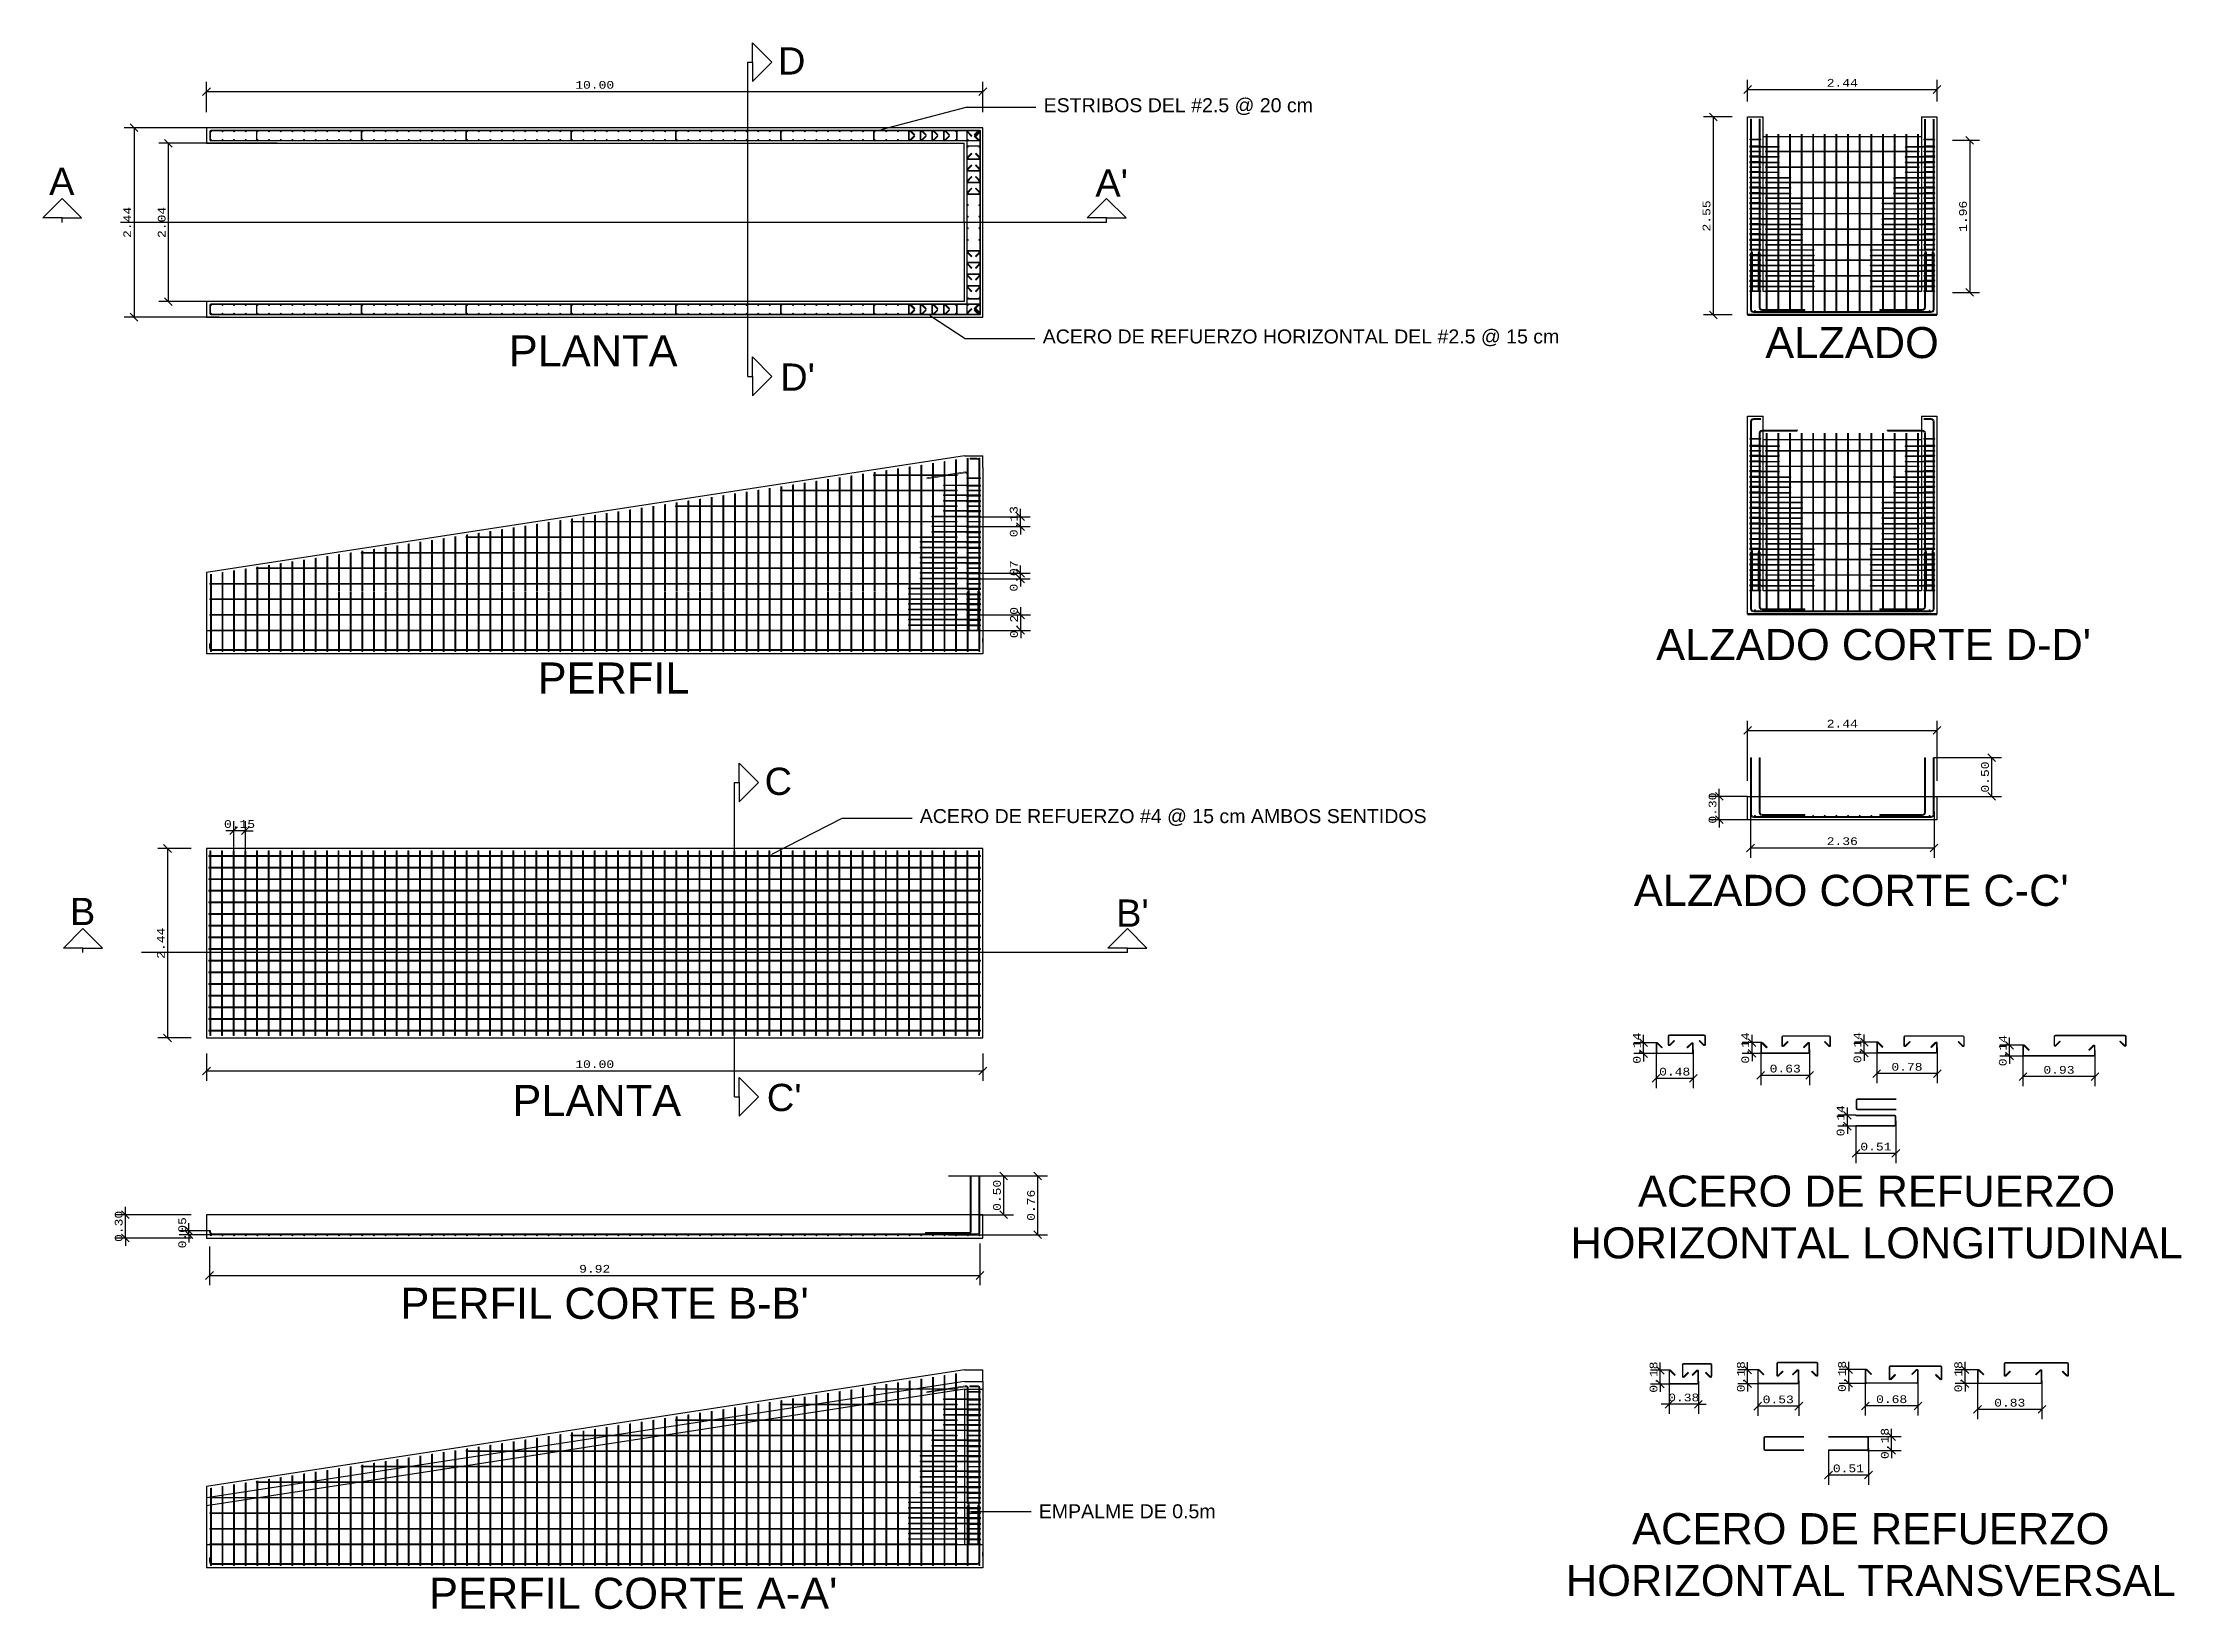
# Model space of a CAD drawing. Header units: millimetres. Extents: x 1263 to 2085, y 1308 to 1444.
# Drawn here: x 2024.31 to 2051.85, y 1368.72 to 1388.9 of the extents above; entities that cross this region are included whole.
import ezdxf
from ezdxf import colors
from ezdxf.entities.mleader import LeaderData, LeaderLine
from ezdxf.math import Vec2, Vec3

# ---------------------------------------------------------------- set-up
doc = ezdxf.new("R2010")
doc.units = ezdxf.units.MM
doc.linetypes.add('DASHDOT', pattern=[25.4, 12.7, -6.35, 0, -6.35])
for name, color, linetype, lineweight in [('Acero de refuerzo', 150, 'Continuous', 0), ('Acero de refuerzo estribos', 92, 'Continuous', 0), ('Acero de refuerzo horizontal', 30, 'Continuous', 0), ('Cotas', 144, 'Continuous', 0), ('muros', 5, 'Continuous', 50)]:
    doc.layers.add(name, color=color, linetype=linetype, lineweight=lineweight)
doc.layers.add('Acero de refuerzo horizontal (transparente)', color=30, linetype='Continuous', lineweight=0, transparency=0.75)
doc.layers.add('ejes', color=140, linetype='DASHDOT')
doc.styles.add('corrier new', font='cour.ttf', dxfattribs={"height": 0.1})
doc.styles.get("Standard").update_dxf_attribs({"font": 'arial.ttf'})
doc.dimstyles.new('Ing_metros_anotativa', dxfattribs={"dimscale": 0, "dimtxt": 0.1, "dimasz": 0.1, "dimexe": 0.125, "dimexo": 0.2, "dimgap": 0.03, "dimtad": 1, "dimzin": 1, "dimdsep": 46, "dimtxsty": 'corrier new', "dimblk": 'OBLIQUE', "dimcen": 0, "dimadec": 0, "dimazin": 0, "dimtfac": 1, "dimtix": 1, "dimtmove": 0, "dimatfit": 3, "dimfxl": 1, "dimarcsym": 0})

msp = doc.modelspace()

# ---------------------------------------------------------------- texts
at = {"transparency": 33554687, "char_height": 0.4, "attachment_point": 1}
for s, width, heights, insert in [('PLANTA', 8.1548116, [0], (2030.3083, 1385.13118)), ('ALZADO', 8.1548116, [0], (2046.49297, 1385.23722)), ("ALZADO CORTE D-D'", 8.1548116, [0], (2045.08799, 1381.34748)), ('PERFIL', 8.1548116, [0], (2030.68005, 1380.91618)), ("ALZADO CORTE C-C'", 8.1548116, [0], (2044.80003, 1378.18028)), ('PLANTA', 8.1548116, [0], (2030.35457, 1375.47253)), ('\\pxqc;ACERO DE REFUERZO HORIZONTAL LONGITUDINAL', 8.8054198, [1.68883], (2043.52408, 1374.30571)), ("PERFIL CORTE B-B'", 8.1548116, [0], (2028.91242, 1372.86005)), ('\\pxqc;ACERO DE REFUERZO HORIZONTAL TRANSVERSAL', 8.8054198, [1.68883], (2043.44934, 1369.95673)), ("PERFIL CORTE A-A'", 8.1548116, [0], (2029.28113, 1369.12435))]:
    msp.add_mtext_dynamic_manual_height_columns(s, width=width, gutter_width=1, heights=heights, dxfattribs=dict(at, insert=insert))
at = {"layer": 'ejes', "transparency": 33554687, "attachment_point": 1}
for s, insert, char_height in [('D', (2033.77548, 1388.84125), 0.35092), ('A', (2024.38695, 1387.28907), 0.35092), ("A'", (2037.86338, 1387.26809), 0.350923), ("D'", (2033.80389, 1384.76822), 0.350923), ('C', (2033.60366, 1379.56035), 0.35092), ('B', (2024.6548, 1377.88335), 0.35092), ("B'", (2038.13123, 1377.86237), 0.350923), ("C'", (2033.63208, 1375.48732), 0.350923)]:
    msp.add_mtext_dynamic_manual_height_columns(s, width=0.539358, gutter_width=1.75461, heights=[0], dxfattribs=dict(at, insert=insert, char_height=char_height))

# ---------------------------------------------------------------- blocks, each defined once
blk = doc.blocks.new('_Oblique')
at = {"color": 0, "linetype": 'ByBlock', "lineweight": -2}
blk.add_line((-0.5, -0.5), (0.5, 0.5), dxfattribs=at)
blk = doc.blocks.new('*D264')
at = {"layer": 'Cotas', "color": 0, "lineweight": -2, "transparency": 16777216}
for p, q in [((2046.265, 1388.144), (2046.265, 1388.423)), ((2046.265, 1388.298), (2048.705, 1388.298)), ((2048.705, 1388.144), (2048.705, 1388.423))]:
    blk.add_line(p, q, dxfattribs=at)
at = {"layer": 'Defpoints', "color": 0, "transparency": 16777216}
for p in [(2048.705, 1388.298), (2046.265, 1387.944), (2048.705, 1387.944)]:
    blk.add_point(p, dxfattribs=at)
at = {"layer": 'Cotas', "color": 0, "lineweight": -2, "transparency": 16777216, "xscale": 0.1, "yscale": 0.1, "zscale": 0.1, "rotation": 180}
blk.add_blockref('_Oblique', (2046.265, 1388.298), dxfattribs=at)
at = {"layer": 'Cotas', "color": 0, "lineweight": -2, "transparency": 16777216, "xscale": 0.1, "yscale": 0.1, "zscale": 0.1}
blk.add_blockref('_Oblique', (2048.705, 1388.298), dxfattribs=at)
at = {"layer": 'Cotas', "color": 0, "transparency": 16777216, "insert": (2047.485, 1388.384), "char_height": 0.1, "attachment_point": 5, "style": 'corrier new'}
blk.add_mtext('2.44', dxfattribs=at)
blk = doc.blocks.new('*D265')
at = {"layer": 'Cotas', "color": 0, "lineweight": -2, "transparency": 16777216}
for p, q in [((2046.065, 1387.944), (2045.699, 1387.944)), ((2045.824, 1385.394), (2045.824, 1387.944)), ((2046.065, 1385.394), (2045.699, 1385.394))]:
    blk.add_line(p, q, dxfattribs=at)
at = {"layer": 'Defpoints', "color": 0, "transparency": 16777216}
for p in [(2045.824, 1387.944), (2046.265, 1387.944), (2046.265, 1385.394)]:
    blk.add_point(p, dxfattribs=at)
at = {"layer": 'Cotas', "color": 0, "lineweight": -2, "transparency": 16777216, "xscale": 0.1, "yscale": 0.1, "zscale": 0.1}
for p, rotation in [((2045.824, 1387.944), 90), ((2045.824, 1385.394), 270)]:
    blk.add_blockref('_Oblique', p, dxfattribs=dict(at, rotation=rotation))
at = {"layer": 'Cotas', "color": 0, "transparency": 16777216, "insert": (2045.737, 1386.669), "char_height": 0.1, "attachment_point": 5, "rotation": 90, "style": 'corrier new'}
blk.add_mtext('2.55', dxfattribs=at)
blk = doc.blocks.new('*D266')
at = {"layer": 'Cotas', "color": 0, "lineweight": -2, "transparency": 16777216}
for p, q in [((2048.905, 1387.644), (2049.251, 1387.644)), ((2049.126, 1387.644), (2049.126, 1385.684)), ((2048.905, 1385.684), (2049.251, 1385.684))]:
    blk.add_line(p, q, dxfattribs=at)
at = {"layer": 'Defpoints', "color": 0, "transparency": 16777216}
for p in [(2048.705, 1387.644), (2048.705, 1385.684), (2049.126, 1385.684)]:
    blk.add_point(p, dxfattribs=at)
at = {"layer": 'Cotas', "color": 0, "lineweight": -2, "transparency": 16777216, "xscale": 0.1, "yscale": 0.1, "zscale": 0.1}
for p, rotation in [((2049.126, 1387.644), 90), ((2049.126, 1385.684), 270)]:
    blk.add_blockref('_Oblique', p, dxfattribs=dict(at, rotation=rotation))
at = {"layer": 'Cotas', "color": 0, "transparency": 16777216, "insert": (2049.04, 1386.664), "char_height": 0.1, "attachment_point": 5, "rotation": 90, "style": 'corrier new'}
blk.add_mtext('1.96', dxfattribs=at)
blk = doc.blocks.new('*D269')
at = {"layer": 'Cotas', "color": 0, "lineweight": -2, "transparency": 16777216}
for p, q in [((2026.415, 1375.879), (2026.415, 1375.528)), ((2026.415, 1375.653), (2036.415, 1375.653)), ((2036.415, 1375.879), (2036.415, 1375.528))]:
    blk.add_line(p, q, dxfattribs=at)
at = {"layer": 'Defpoints', "color": 0, "transparency": 16777216}
for p in [(2026.415, 1376.079), (2036.415, 1376.079), (2036.415, 1375.653)]:
    blk.add_point(p, dxfattribs=at)
at = {"layer": 'Cotas', "color": 0, "lineweight": -2, "transparency": 16777216, "xscale": 0.1, "yscale": 0.1, "zscale": 0.1, "rotation": 180}
blk.add_blockref('_Oblique', (2026.415, 1375.653), dxfattribs=at)
at = {"layer": 'Cotas', "color": 0, "lineweight": -2, "transparency": 16777216, "xscale": 0.1, "yscale": 0.1, "zscale": 0.1}
blk.add_blockref('_Oblique', (2036.415, 1375.653), dxfattribs=at)
at = {"layer": 'Cotas', "color": 0, "transparency": 16777216, "insert": (2031.415, 1375.74), "char_height": 0.1, "attachment_point": 5, "style": 'corrier new'}
blk.add_mtext('10.00', dxfattribs=at)
blk = doc.blocks.new('Acero de refuerzo horizontal corto')
at = {"transparency": 33554687}
for p, q in [((-0.014, 0), (-0.014, 0.15)), ((-0.006, 0), (-0.006, 0.15)), ((0.351, 0.164), (0, 0.164)), ((0.351, 0.156), (0, 0.156)), ((0.357, 0), (0.357, 0.15)), ((0.365, 0), (0.365, 0.15))]:
    blk.add_line(p, q, dxfattribs=at)
for points in [[(-0.01, -0.01, -0.20907), (-0.014, 0, -0.20907)], [(-0.01, -0.01, 0.414214), (0.01, -0.01), (0.066, 0.046), (0.061, 0.052), (0.004, -0.004, -0.414214), (-0.004, -0.004)], [(-0.006, 0, 0.20907), (-0.004, -0.005)], [(0.361, -0.01, -0.414214), (0.341, -0.01), (0.284, 0.046), (0.29, 0.052), (0.346, -0.004, 0.414214), (0.355, -0.004)], [(0.357, 0, -0.20907), (0.355, -0.005)], [(0.36, -0.01, 0.20907), (0.365, 0, 0.20907)]]:
    blk.add_lwpolyline(points, format="xyb", dxfattribs=at)
for centre, radius, start, end in [((0, 0.15), 0.0142, 90, 180), ((0, 0.15), 0.00635, 90, 180), ((0.351, 0.15), 0.0142, 0, 90), ((0.351, 0.15), 0.00635, 0, 90)]:
    blk.add_arc(centre, radius, start, end, dxfattribs=at)
blk = doc.blocks.new('Acero de refuerzo horizontal largo')
at = {"transparency": 33554687}
for p, q in [((-0.014, 0), (-0.014, 0.15)), ((-0.006, 0), (-0.006, 0.15)), ((0.651, 0.164), (0, 0.164)), ((0.651, 0.156), (0, 0.156)), ((0.657, 0), (0.657, 0.15)), ((0.665, 0), (0.665, 0.15))]:
    blk.add_line(p, q, dxfattribs=at)
for points in [[(-0.01, -0.01, -0.20907), (-0.014, 0, -0.20907)], [(-0.01, -0.01, 0.414214), (0.01, -0.01), (0.066, 0.046), (0.061, 0.052), (0.004, -0.004, -0.414214), (-0.004, -0.004)], [(-0.006, 0, 0.20907), (-0.004, -0.005)], [(0.661, -0.01, -0.414214), (0.641, -0.01), (0.584, 0.046), (0.59, 0.052), (0.646, -0.004, 0.414214), (0.655, -0.004)], [(0.657, 0, -0.20907), (0.655, -0.005)], [(0.66, -0.01, 0.20907), (0.665, 0, 0.20907)]]:
    blk.add_lwpolyline(points, format="xyb", dxfattribs=at)
for centre, radius, start, end in [((0, 0.15), 0.0142, 90, 180), ((0, 0.15), 0.00635, 90, 180), ((0.651, 0.15), 0.0142, 0, 90), ((0.651, 0.15), 0.00635, 0, 90)]:
    blk.add_arc(centre, radius, start, end, dxfattribs=at)
blk = doc.blocks.new('Acero horizontal largo corte')
at = {"transparency": 33554687}
for p, q in [((0.128, 0.008), (-0.004, 0.008)), ((0.667, 0), (-0.004, 0)), ((0.667, -0.008), (-0.004, -0.008))]:
    blk.add_line(p, q, dxfattribs=at)
for centre, start, end in [((-0.004, 0.004), 90, 270), ((-0.004, -0.004), 90, 270), ((0.128, 0.004), 270, 90), ((0.667, -0.004), 270, 90)]:
    blk.add_arc(centre, 0.00395, start, end, dxfattribs=at)
blk = doc.blocks.new('acero horizontal corte corto')
at = {"layer": 'Acero de refuerzo horizontal', "transparency": 33554687}
for p, q in [((0.128, 0.008), (-0.004, 0.008)), ((0.128, 0), (-0.004, 0)), ((0.367, 0), (0.128, 0)), ((0.367, -0.008), (-0.004, -0.008))]:
    blk.add_line(p, q, dxfattribs=at)
for centre, start, end in [((-0.004, 0.004), 90, 270), ((-0.004, -0.004), 90, 270), ((0.128, 0.004), 270, 90), ((0.367, -0.004), 270, 90)]:
    blk.add_arc(centre, 0.00395, start, end, dxfattribs=at)
blk = doc.blocks.new('Acero de refuerzo cimentacion')
at = {"transparency": 33554687}
for p, q in [((33.247, 0.677), (33.247, -0.055)), ((33.26, 0.677), (33.26, -0.055)), ((35.599, 0.677), (35.599, -0.055)), ((35.611, 0.677), (35.611, -0.055)), ((35.573, -0.08), (33.285, -0.08)), ((33.285, -0.093), (35.573, -0.093))]:
    blk.add_line(p, q, dxfattribs=at)
for p, q in [((33.247, 0.677), (33.26, 0.677)), ((35.599, 0.677), (35.611, 0.677))]:
    blk.add_line(p, q)
for centre, radius, start, end in [((33.285, -0.055), 0.0381, 180, 270), ((33.285, -0.055), 0.0254, 180, 270), ((35.573, -0.055), 0.0381, 270, 0), ((35.573, -0.055), 0.0254, 270, 360)]:
    blk.add_arc(centre, radius, start, end, dxfattribs=at)
blk = doc.blocks.new('acero más largo refuerzo horizontal')
at = {"transparency": 33554687}
for p, q in [((-0.014, 0.15), (-0.014, 0)), ((-0.006, 0.15), (-0.006, 0)), ((0.807, 0.15), (0.807, 0)), ((0.815, 0.15), (0.815, 0)), ((0.801, -0.006), (0, -0.006)), ((0.801, -0.014), (0, -0.014))]:
    blk.add_line(p, q, dxfattribs=at)
for points in [[(-0.01, 0.16, 0.20907), (-0.014, 0.15, 0.20907)], [(-0.01, 0.16, -0.414214), (0.01, 0.16), (0.066, 0.104), (0.061, 0.098), (0.004, 0.154, 0.414214), (-0.004, 0.154)], [(-0.006, 0.15, -0.20907), (-0.004, 0.155)], [(0.811, 0.16, 0.414214), (0.791, 0.16), (0.734, 0.104), (0.74, 0.098), (0.796, 0.154, -0.414214), (0.805, 0.154)], [(0.807, 0.15, 0.20907), (0.805, 0.155)], [(0.81, 0.16, -0.20907), (0.815, 0.15, -0.20907)]]:
    blk.add_lwpolyline(points, format="xyb", dxfattribs=at)
for centre, radius, start, end in [((0, 0), 0.0142, 180, 270), ((0, 0), 0.00635, 180, 270), ((0.801, 0), 0.0142, 270, 0), ((0.801, 0), 0.00635, 270, 0)]:
    blk.add_arc(centre, radius, start, end, dxfattribs=at)
blk = doc.blocks.new('acero horizontal mas largo corte')
at = {"transparency": 33554687}
for p, q in [((-0.817, 0), (0.004, 0)), ((-0.128, 0.008), (0.004, 0.008)), ((-0.817, -0.008), (0.004, -0.008))]:
    blk.add_line(p, q, dxfattribs=at)
for centre, start, end in [((-0.128, 0.004), 90, 270), ((0.004, 0.004), 270, 90), ((0.004, -0.004), 270, 90), ((-0.817, -0.004), 90, 270)]:
    blk.add_arc(centre, 0.00395, start, end, dxfattribs=at)
blk = doc.blocks.new('Acero horizontal medio corte')
at = {"transparency": 33554687}
for p, q in [((0.128, 0.008), (-0.004, 0.008)), ((0.517, 0), (-0.004, 0)), ((0.517, -0.008), (-0.004, -0.008))]:
    blk.add_line(p, q, dxfattribs=at)
for centre, start, end in [((-0.004, 0.004), 90, 270), ((-0.004, -0.004), 90, 270), ((0.128, 0.004), 270, 90), ((0.517, -0.004), 270, 90)]:
    blk.add_arc(centre, 0.00395, start, end, dxfattribs=at)
blk = doc.blocks.new('acero horizontal medio')
at = {"transparency": 33554687}
for p, q in [((-0.014, 0), (-0.014, 0.15)), ((-0.006, 0), (-0.006, 0.15)), ((0, 0.164), (0.501, 0.164)), ((0, 0.156), (0.501, 0.156)), ((0.507, 0), (0.507, 0.15)), ((0.515, 0), (0.515, 0.15))]:
    blk.add_line(p, q, dxfattribs=at)
for points in [[(-0.01, -0.01, -0.20907), (-0.014, 0, -0.20907)], [(-0.01, -0.01, 0.414214), (0.01, -0.01), (0.066, 0.046), (0.061, 0.052), (0.004, -0.004, -0.414214), (-0.004, -0.004)], [(-0.006, 0, 0.20907), (-0.004, -0.005)], [(0.511, -0.01, -0.414214), (0.491, -0.01), (0.434, 0.046), (0.44, 0.052), (0.496, -0.004, 0.414214), (0.505, -0.004)], [(0.507, 0, -0.20907), (0.505, -0.005)], [(0.51, -0.01, 0.20907), (0.515, 0, 0.20907)]]:
    blk.add_lwpolyline(points, format="xyb", dxfattribs=at)
for centre, radius, start, end in [((0, 0.15), 0.0142, 90, 180), ((0, 0.15), 0.00635, 90, 180), ((0.501, 0.15), 0.0142, 360, 90), ((0.501, 0.15), 0.00635, 0, 90)]:
    blk.add_arc(centre, radius, start, end, dxfattribs=at)
blk = doc.blocks.new('empalme cimentacion')
at = {"transparency": 33554687}
for p, q in [((0, 0.5), (0, -0.206)), ((0.013, 0.5), (0.013, -0.206)), ((0.038, -0.231), (0.589, -0.231))]:
    blk.add_line(p, q, dxfattribs=at)
for p, q in [((0.013, 0.5), (0, 0.5)), ((0.038, -0.244), (0.589, -0.244)), ((0.589, -0.231), (0.589, -0.244))]:
    blk.add_line(p, q)
for radius in [0.0381, 0.0254]:
    blk.add_arc((0.038, -0.206), radius, 180, 270, dxfattribs=at)
at = {"layer": 'Acero de refuerzo'}
blk.add_line((0, 0.5), (0, 0), dxfattribs=at)
at = {"layer": 'Acero de refuerzo estribos', "transparency": 33554687}
for centre in [(0.017, 0.404), (0.017, 0.204), (0.017, 0.004)]:
    blk.add_arc(centre, 0.00395, 270, 90, dxfattribs=at)
blk = doc.blocks.new('estribo largo')
at = {"layer": 'Acero de refuerzo estribos', "transparency": 33554687}
for p, q in [((35.415, 1.985), (33.444, 1.985)), ((35.415, 1.977), (33.444, 1.977))]:
    blk.add_line(p, q, dxfattribs=at)
for centre, start, end in [((33.444, 1.981), 90, 270), ((35.415, 1.981), 270, 90)]:
    blk.add_arc(centre, 0.00395, start, end, dxfattribs=at)
blk = doc.blocks.new('acero #4 mas largo')
at = {"layer": 'Acero de refuerzo'}
for p, q in [((31.29, -0.042), (31.29, 0.677)), ((31.29, 0.677), (31.303, 0.677)), ((31.303, 0.677), (31.303, -0.042)), ((21.378, -0.042), (21.378, 0.008)), ((21.378, 0.008), (21.391, 0.008)), ((21.391, -0.042), (21.391, 0.008))]:
    blk.add_line(p, q, dxfattribs=at)
at = {"layer": 'Acero de refuerzo', "transparency": 33554687}
for p, q in [((31.265, -0.067), (21.417, -0.067)), ((31.265, -0.08), (21.417, -0.08))]:
    blk.add_line(p, q, dxfattribs=at)
for centre, radius, start, end in [((21.417, -0.042), 0.0381, 180, 270), ((21.417, -0.042), 0.0254, 180, 270), ((31.265, -0.042), 0.0381, 270, 0), ((31.265, -0.042), 0.0254, 270, 360)]:
    blk.add_arc(centre, radius, start, end, dxfattribs=at)
blk = doc.blocks.new('*D267')
at = {"layer": 'Cotas', "color": 0, "lineweight": -2, "transparency": 16777216}
for p, q in [((2026.215, 1373.801), (2025.245, 1373.801)), ((2025.37, 1373.801), (2025.37, 1373.901)), ((2025.37, 1373.501), (2025.37, 1373.801)), ((2026.215, 1373.501), (2025.245, 1373.501)), ((2025.37, 1373.501), (2025.37, 1373.401))]:
    blk.add_line(p, q, dxfattribs=at)
at = {"layer": 'Defpoints', "color": 0, "transparency": 16777216}
for p in [(2025.37, 1373.801), (2026.415, 1373.801), (2026.415, 1373.501)]:
    blk.add_point(p, dxfattribs=at)
at = {"layer": 'Cotas', "color": 0, "lineweight": -2, "transparency": 16777216, "xscale": 0.1, "yscale": 0.1, "zscale": 0.1}
for p, rotation in [((2025.37, 1373.801), 270), ((2025.37, 1373.501), 90)]:
    blk.add_blockref('_Oblique', p, dxfattribs=dict(at, rotation=rotation))
at = {"layer": 'Cotas', "color": 0, "transparency": 16777216, "insert": (2025.284, 1373.651), "char_height": 0.1, "attachment_point": 5, "rotation": 90, "style": 'corrier new'}
blk.add_mtext('0.30', dxfattribs=at)
blk = doc.blocks.new('estribo corte long corto')
at = {"layer": 'Acero de refuerzo estribos', "transparency": 33554687}
for p, q in [((31.307, 0.185), (31.136, 0.185)), ((31.307, 0.177), (31.136, 0.177))]:
    blk.add_line(p, q, dxfattribs=at)
for centre, start, end in [((31.136, 0.181), 90, 270), ((31.307, 0.181), 270, 90)]:
    blk.add_arc(centre, 0.00395, start, end, dxfattribs=at)
blk = doc.blocks.new('horizontal 1 10 corte')
at = {"transparency": 33554687}
for p, q in [((-0.014, 0), (-0.014, -0.112)), ((-0.006, 0), (-0.006, -0.112)), ((0.45, -0.118), (0, -0.118)), ((0.45, -0.126), (0, -0.126)), ((0.456, 0), (0.456, -0.112)), ((0.464, 0), (0.464, -0.112))]:
    blk.add_line(p, q, dxfattribs=at)
for points in [[(-0.01, 0.01, 0.20907), (-0.014, 0, 0.20907)], [(-0.01, 0.01, -0.414214), (0.01, 0.01), (0.066, -0.046), (0.061, -0.052), (0.004, 0.004, 0.414214), (-0.004, 0.004)], [(-0.006, 0, -0.20907), (-0.004, 0.005)], [(0.46, 0.01, 0.414214), (0.44, 0.01), (0.384, -0.046), (0.389, -0.052), (0.446, 0.004, -0.414214), (0.454, 0.004)], [(0.456, 0, 0.20907), (0.454, 0.005)], [(0.46, 0.01, -0.20907), (0.464, 0, -0.20907)]]:
    blk.add_lwpolyline(points, format="xyb", dxfattribs=at)
for centre, radius, start, end in [((0, -0.112), 0.0142, 180, 270), ((0, -0.112), 0.00635, 180, 270), ((0.45, -0.112), 0.0142, 270, 0), ((0.45, -0.112), 0.00635, 270, 0)]:
    blk.add_arc(centre, radius, start, end, dxfattribs=at)
blk = doc.blocks.new('horizontal 2 10 corte')
at = {"transparency": 33554687}
for p, q in [((-0.014, 0), (-0.014, -0.112)), ((-0.006, 0), (-0.006, -0.112)), ((0.606, 0), (0.606, -0.112)), ((0.614, 0), (0.614, -0.112)), ((0.6, -0.118), (0, -0.118)), ((0.6, -0.126), (0, -0.126))]:
    blk.add_line(p, q, dxfattribs=at)
for points in [[(-0.01, 0.01, 0.20907), (-0.014, 0, 0.20907)], [(-0.01, 0.01, -0.414214), (0.01, 0.01), (0.066, -0.046), (0.061, -0.052), (0.004, 0.004, 0.414214), (-0.004, 0.004)], [(-0.006, 0, -0.20907), (-0.004, 0.005)], [(0.61, 0.01, 0.414214), (0.59, 0.01), (0.534, -0.046), (0.539, -0.052), (0.596, 0.004, -0.414214), (0.604, 0.004)], [(0.606, 0, 0.20907), (0.604, 0.005)], [(0.61, 0.01, -0.20907), (0.614, 0, -0.20907)]]:
    blk.add_lwpolyline(points, format="xyb", dxfattribs=at)
for centre, radius, start, end in [((0, -0.112), 0.0142, 180, 270), ((0, -0.112), 0.00635, 180, 270), ((0.6, -0.112), 0.0142, 270, 0), ((0.6, -0.112), 0.00635, 270, 0)]:
    blk.add_arc(centre, radius, start, end, dxfattribs=at)
blk = doc.blocks.new('horizontal 3 10')
at = {"transparency": 33554687}
for p, q in [((-0.764, 0), (-0.764, -0.112)), ((-0.756, 0), (-0.756, -0.112)), ((0.006, 0), (0.006, -0.112)), ((0, -0.118), (-0.75, -0.118)), ((0, -0.126), (-0.75, -0.126)), ((0.014, 0), (0.014, -0.112))]:
    blk.add_line(p, q, dxfattribs=at)
for points in [[(-0.76, 0.01, 0.20907), (-0.764, 0, 0.20907)], [(-0.76, 0.01, -0.414214), (-0.74, 0.01), (-0.684, -0.046), (-0.689, -0.052), (-0.746, 0.004, 0.414214), (-0.754, 0.004)], [(-0.756, 0, -0.20907), (-0.754, 0.005)], [(0.01, 0.01, 0.414214), (-0.01, 0.01), (-0.066, -0.046), (-0.061, -0.052), (-0.004, 0.004, -0.414214), (0.004, 0.004)], [(0.006, 0, 0.20907), (0.004, 0.005)], [(0.01, 0.01, -0.20907), (0.014, 0, -0.20907)]]:
    blk.add_lwpolyline(points, format="xyb", dxfattribs=at)
for centre, radius, start, end in [((-0.75, -0.112), 0.0142, 180, 270), ((-0.75, -0.112), 0.00635, 180, 270), ((0, -0.112), 0.0142, 270, 0), ((0, -0.112), 0.00635, 270, 0)]:
    blk.add_arc(centre, radius, start, end, dxfattribs=at)
blk = doc.blocks.new('horizontal 4 10')
at = {"transparency": 33554687}
for p, q in [((-0.006, 0), (-0.006, -0.112)), ((-0.014, 0), (-0.014, -0.112)), ((0.9, -0.118), (0, -0.118)), ((0.9, -0.126), (0, -0.126)), ((0.906, 0), (0.906, -0.112)), ((0.914, 0), (0.914, -0.112))]:
    blk.add_line(p, q, dxfattribs=at)
for points in [[(-0.01, 0.01, 0.20907), (-0.014, 0, 0.20907)], [(-0.01, 0.01, -0.414214), (0.01, 0.01), (0.066, -0.046), (0.061, -0.052), (0.004, 0.004, 0.414214), (-0.004, 0.004)], [(-0.006, 0, -0.20907), (-0.004, 0.005)], [(0.91, 0.01, 0.414214), (0.89, 0.01), (0.834, -0.046), (0.839, -0.052), (0.896, 0.004, -0.414214), (0.904, 0.004)], [(0.906, 0, 0.20907), (0.904, 0.005)], [(0.91, 0.01, -0.20907), (0.914, 0, -0.20907)]]:
    blk.add_lwpolyline(points, format="xyb", dxfattribs=at)
for centre, radius, start, end in [((0, -0.112), 0.0142, 180, 270), ((0, -0.112), 0.00635, 180, 270), ((0.9, -0.112), 0.0142, 270, 0), ((0.9, -0.112), 0.00635, 270, 0)]:
    blk.add_arc(centre, radius, start, end, dxfattribs=at)
blk = doc.blocks.new('estribos delgaod 0.1')
at = {"transparency": 33554687}
for p, q in [((-0.014, 0), (-0.014, -0.112)), ((-0.006, 0), (-0.006, -0.112))]:
    blk.add_line(p, q, dxfattribs=at)
for centre, radius, start, end in [((0, 0), 0.0142, 90, 180), ((0, 0), 0.00635, 90, 180), ((0, -0.112), 0.0142, 180, 270), ((0, -0.112), 0.00635, 174.1587, 270)]:
    blk.add_arc(centre, radius, start, end, dxfattribs=at)
blk = doc.blocks.new('empalme del #4')
at = {"layer": 'Acero de refuerzo', "transparency": 33554687}
for p, q in [((0.025, 2.22), (0.119, 2.22)), ((0.025, 2.207), (0.119, 2.207)), ((-0.013, 2.182), (-0.013, 0.54)), ((0, 2.182), (0, 0.54))]:
    blk.add_line(p, q, dxfattribs=at)
at = {"layer": 'Acero de refuerzo'}
for p, q in [((0, 0.5), (0, 0.012)), ((0.013, 0), (0.013, 0.5)), ((0, 0), (0.013, 0))]:
    blk.add_line(p, q, dxfattribs=at)
at = {"layer": 'Acero de refuerzo', "transparency": 33554687}
for radius in [0.0381, 0.0254]:
    blk.add_arc((0.025, 2.182), radius, 90, 180, dxfattribs=at)
at = {"layer": 'Acero de refuerzo'}
for points in [[(0, 0.5), (0, 0.515), (-0.013, 0.529), (-0.013, 0.54)], [(0.013, 0.5), (0.013, 0.515), (0, 0.529), (0, 0.54)]]:
    blk.add_open_spline(points, degree=3, dxfattribs=at)
blk = doc.blocks.new('empalme corto')
at = {"layer": 'Acero de refuerzo', "transparency": 33554687}
for p, q in [((33.359, 0.747), (33.359, 2.209)), ((33.359, 2.209), (33.359, 0.717)), ((33.371, 2.209), (33.371, 0.748)), ((33.371, 2.209), (33.371, 0.717)), ((33.397, 2.247), (33.855, 2.247)), ((33.397, 2.235), (33.849, 2.235))]:
    blk.add_line(p, q, dxfattribs=at)
at = {"layer": 'Acero de refuerzo'}
for p, q in [((33.346, 0.177), (33.346, 0.677)), ((33.359, 0.177), (33.346, 0.177))]:
    blk.add_line(p, q, dxfattribs=at)
at = {"layer": 'Acero de refuerzo', "transparency": 33554687}
for radius in [0.0381, 0.0254]:
    blk.add_arc((33.397, 2.209), radius, 90, 180, dxfattribs=at)
at = {"layer": 'Acero de refuerzo'}
for points in [[(33.346, 0.677), (33.346, 0.693), (33.359, 0.706), (33.359, 0.717)], [(33.359, 0.677), (33.359, 0.693), (33.371, 0.706), (33.371, 0.717)]]:
    blk.add_open_spline(points, degree=3, dxfattribs=at)
blk = doc.blocks.new('acero transparente')
at = {"color": 32, "true_color": 0xcd6928, "transparency": 33554495}
for p, q in [((0.1321, 1.807785), (0, 1.807785)), ((0.1321, 1.799885), (0, 1.799885)), ((0.37135, 1.791985), (0, 1.791985)), ((0.1321, 1.68), (0, 1.68)), ((0.1321, 1.6721), (0, 1.6721)), ((0.37135, 1.6642), (0, 1.6642)), ((0.37135, 1.799885), (0.1321, 1.799885)), ((0.37135, 1.6721), (0.1321, 1.6721)), ((0.1321, 1.6079), (0, 1.6079)), ((0.1321, 1.6), (0, 1.6)), ((0.37135, 1.5921), (0, 1.5921)), ((0.1321, 1.48), (0, 1.48)), ((0.1321, 1.4721), (0, 1.4721)), ((0.37135, 1.4642), (0, 1.4642)), ((0.1321, 1.4079), (0, 1.4079)), ((0.52135, 1.4), (0, 1.4)), ((0.52135, 1.3921), (0, 1.3921)), ((0.37135, 1.6), (0.1321, 1.6)), ((0.37135, 1.4721), (0.1321, 1.4721)), ((0.1321, 1.2799), (0, 1.2799)), ((0.52135, 1.272), (0, 1.272)), ((0.52135, 1.2641), (0, 1.2641)), ((0.1321, 1.2079), (0, 1.2079)), ((0.52135, 1.2), (0, 1.2)), ((0.52135, 1.1921), (0, 1.1921)), ((0.1321, 1.0799), (0, 1.0799)), ((0.67135, 1.072), (0, 1.072)), ((0.67135, 1.0641), (0, 1.0641)), ((0.1321, 1.0079), (0, 1.0079)), ((0.67135, 1), (0, 1)), ((0.67135, 0.9921), (0, 0.9921)), ((0.1321, 0.8799), (0, 0.8799)), ((0.67135, 0.872), (0, 0.872)), ((0.67135, 0.8641), (0, 0.8641)), ((0.1321, 0.8079), (0, 0.8079)), ((0.67135, 0.8), (0, 0.8)), ((0.67135, 0.7921), (0, 0.7921)), ((0.1321, 0.6799), (0, 0.6799)), ((0.67135, 0.672), (0, 0.672)), ((0.67135, 0.6641), (0, 0.6641)), ((0.1321, 0.6079), (0, 0.6079)), ((0.67135, 0.6), (0, 0.6)), ((0.67135, 0.5921), (0, 0.5921)), ((0.1321, 0.4799), (0, 0.4799)), ((0.82135, 0.472), (0, 0.472)), ((0.82135, 0.4641), (0, 0.4641)), ((0.1321, 0.4079), (0, 0.4079)), ((0.82135, 0.4), (0, 0.4)), ((0.82135, 0.3921), (0, 0.3921)), ((0.1321, 0.2799), (0, 0.2799)), ((0.82135, 0.272), (0, 0.272)), ((0.82135, 0.2641), (0, 0.2641)), ((0.1321, 0.2079), (0, 0.2079)), ((0.82135, 0.2), (0, 0.2)), ((0.82135, 0.1921), (0, 0.1921)), ((0.1321, 0.0799), (0, 0.0799)), ((0.82135, 0.072), (0, 0.072)), ((0.82135, 0.0641), (0, 0.0641)), ((0.1321, 0.0079), (0, 0.0079)), ((0.82135, 0), (0, 0)), ((0.82135, -0.0079), (0, -0.0079))]:
    blk.add_line(p, q, dxfattribs=at)
for centre, start, end in [((0, 1.803835), 90, 270), ((0, 1.795935), 90, 270), ((0, 1.67605), 90, 270), ((0, 1.66815), 90, 270), ((0.1321, 1.803835), 270, 90), ((0.1321, 1.67605), 270, 90), ((0.37135, 1.795935), 270, 90), ((0.37135, 1.66815), 270, 90), ((0, 1.60395), 90, 270), ((0, 1.59605), 90, 270), ((0, 1.47605), 90, 270), ((0, 1.46815), 90, 270), ((0, 1.40395), 90, 270), ((0, 1.39605), 90, 270), ((0.1321, 1.60395), 270, 90), ((0.1321, 1.47605), 270, 90), ((0.1321, 1.40395), 270, 90), ((0.37135, 1.59605), 270, 90), ((0.37135, 1.46815), 270, 90), ((0.52135, 1.39605), 270, 90), ((0, 1.27595), 90, 270), ((0, 1.26805), 90, 270), ((0, 1.20395), 90, 270), ((0, 1.19605), 90, 270), ((0.1321, 1.27595), 270, 90), ((0.1321, 1.20395), 270, 90), ((0.52135, 1.26805), 270, 90), ((0.52135, 1.19605), 270, 90), ((0, 1.07595), 90, 270), ((0, 1.06805), 90, 270), ((0, 1.00395), 90, 270), ((0, 0.99605), 90, 270), ((0, 0.87595), 90, 270), ((0, 0.86805), 90, 270), ((0.1321, 1.07595), 270, 90), ((0.1321, 1.00395), 270, 90), ((0.1321, 0.87595), 270, 90), ((0.67135, 1.06805), 270, 90), ((0.67135, 0.99605), 270, 90), ((0.67135, 0.86805), 270, 90), ((0, 0.80395), 90, 270), ((0, 0.79605), 90, 270), ((0, 0.67595), 90, 270), ((0, 0.66805), 90, 270), ((0, 0.60395), 90, 270), ((0, 0.59605), 90, 270), ((0.1321, 0.80395), 270, 90), ((0.1321, 0.67595), 270, 90), ((0.1321, 0.60395), 270, 90), ((0.67135, 0.79605), 270, 90), ((0.67135, 0.66805), 270, 90), ((0.67135, 0.59605), 270, 90), ((0, 0.47595), 90, 270), ((0, 0.46805), 90, 270), ((0, 0.40395), 90, 270), ((0, 0.39605), 90, 270), ((0, 0.27595), 90, 270), ((0.1321, 0.47595), 270, 90), ((0.1321, 0.40395), 270, 90), ((0.1321, 0.27595), 270, 90), ((0.82135, 0.46805), 270, 90), ((0.82135, 0.39605), 270, 90), ((0, 0.26805), 90, 270), ((0, 0.20395), 90, 270), ((0, 0.19605), 90, 270), ((0, 0.07595), 90, 270), ((0, 0.06805), 90, 270), ((0, 0.00395), 90, 270), ((0, -0.00395), 90, 270), ((0.1321, 0.20395), 270, 90), ((0.1321, 0.07595), 270, 90), ((0.1321, 0.00395), 270, 90), ((0.82135, 0.26805), 270, 90), ((0.82135, 0.19605), 270, 90), ((0.82135, 0.06805), 270, 90), ((0.82135, -0.00395), 270, 90)]:
    blk.add_arc(centre, 0.00395, start, end, dxfattribs=at)
blk = doc.blocks.new('*D270')
at = {"layer": 'Cotas', "color": 0, "lineweight": -2, "transparency": 16777216}
for p, q in [((2046.265, 1379.39), (2046.265, 1380.166)), ((2046.265, 1380.041), (2048.705, 1380.041)), ((2048.705, 1379.39), (2048.705, 1380.166))]:
    blk.add_line(p, q, dxfattribs=at)
at = {"layer": 'Defpoints', "color": 0, "transparency": 16777216}
for p in [(2048.705, 1380.041), (2046.265, 1379.19), (2048.705, 1379.19)]:
    blk.add_point(p, dxfattribs=at)
at = {"layer": 'Cotas', "color": 0, "lineweight": -2, "transparency": 16777216, "xscale": 0.1, "yscale": 0.1, "zscale": 0.1, "rotation": 180}
blk.add_blockref('_Oblique', (2046.265, 1380.041), dxfattribs=at)
at = {"layer": 'Cotas', "color": 0, "lineweight": -2, "transparency": 16777216, "xscale": 0.1, "yscale": 0.1, "zscale": 0.1}
blk.add_blockref('_Oblique', (2048.705, 1380.041), dxfattribs=at)
at = {"layer": 'Cotas', "color": 0, "transparency": 16777216, "insert": (2047.485, 1380.128), "char_height": 0.1, "attachment_point": 5, "style": 'corrier new'}
blk.add_mtext('2.44', dxfattribs=at)
blk = doc.blocks.new('estribo mas largo 10')
at = {"layer": 'Acero de refuerzo estribos', "transparency": 33554687}
for p, q in [((31.007, 0.185), (21.386, 0.185)), ((31.007, 0.177), (21.386, 0.177))]:
    blk.add_line(p, q, dxfattribs=at)
for centre, start, end in [((21.386, 0.181), 90, 270), ((31.007, 0.181), 270, 90)]:
    blk.add_arc(centre, 0.00395, start, end, dxfattribs=at)
blk = doc.blocks.new('horizontal 1 10')
at = {"transparency": 33554687}
for p, q in [((0.004, 0.008), (-0.467, 0.008)), ((0.004, 0), (-0.467, 0)), ((0.004, 0), (-0.167, 0)), ((0.004, -0.008), (-0.167, -0.008))]:
    blk.add_line(p, q, dxfattribs=at)
for centre, start, end in [((-0.467, 0.004), 90, 270), ((-0.167, -0.004), 90, 270), ((0.004, 0.004), 270, 90), ((0.004, -0.004), 270, 90)]:
    blk.add_arc(centre, 0.00395, start, end, dxfattribs=at)
blk = doc.blocks.new('horizontal 2 10 coorte')
at = {"transparency": 33554687}
for p, q in [((0.004, 0.008), (-0.617, 0.008)), ((0.004, 0), (-0.617, 0)), ((0.004, 0), (-0.167, 0)), ((0.004, -0.008), (-0.167, -0.008))]:
    blk.add_line(p, q, dxfattribs=at)
for centre, start, end in [((-0.617, 0.004), 90, 270), ((-0.167, -0.004), 90, 270), ((0.004, 0.004), 270, 90), ((0.004, -0.004), 270, 90)]:
    blk.add_arc(centre, 0.00395, start, end, dxfattribs=at)
blk = doc.blocks.new('horizontal 3 10 corte')
at = {"transparency": 33554687}
for p, q in [((0.004, 0.008), (-0.767, 0.008)), ((0.004, 0), (-0.767, 0)), ((0.004, 0), (-0.167, 0)), ((0.004, -0.008), (-0.167, -0.008))]:
    blk.add_line(p, q, dxfattribs=at)
for centre, start, end in [((-0.767, 0.004), 90, 270), ((-0.167, -0.004), 90, 270), ((0.004, 0.004), 270, 90), ((0.004, -0.004), 270, 90)]:
    blk.add_arc(centre, 0.00395, start, end, dxfattribs=at)
blk = doc.blocks.new('horizontal 4 10 corte')
at = {"transparency": 33554687}
for p, q in [((0.004, 0), (-0.917, 0)), ((0.004, -0.008), (-0.917, -0.008)), ((0.004, -0.008), (-0.167, -0.008)), ((0.004, -0.016), (-0.167, -0.016))]:
    blk.add_line(p, q, dxfattribs=at)
for centre, start, end in [((-0.917, -0.004), 90, 270), ((0.004, -0.004), 270, 90), ((-0.167, -0.012), 90, 270), ((0.004, -0.012), 270, 90)]:
    blk.add_arc(centre, 0.00395, start, end, dxfattribs=at)
blk = doc.blocks.new('*D337')
at = {"layer": 'Cotas', "color": 0, "lineweight": -2, "transparency": 16777216}
for p, q in [((2045.101, 1376.017), (2044.8, 1376.017)), ((2044.925, 1376.017), (2044.925, 1376.117)), ((2044.925, 1375.877), (2044.925, 1376.017)), ((2045.101, 1375.877), (2044.8, 1375.877)), ((2044.925, 1375.877), (2044.925, 1375.777))]:
    blk.add_line(p, q, dxfattribs=at)
at = {"layer": 'Defpoints', "color": 0, "transparency": 16777216}
for p in [(2044.925, 1376.017), (2045.101, 1376.017), (2045.101, 1375.877)]:
    blk.add_point(p, dxfattribs=at)
at = {"layer": 'Cotas', "color": 0, "lineweight": -2, "transparency": 16777216, "xscale": 0.1, "yscale": 0.1, "zscale": 0.1}
for p, rotation in [((2044.925, 1376.017), 270), ((2044.925, 1375.877), 90)]:
    blk.add_blockref('_Oblique', p, dxfattribs=dict(at, rotation=rotation))
at = {"layer": 'Cotas', "color": 0, "transparency": 16777216, "insert": (2044.839, 1375.947), "char_height": 0.1, "attachment_point": 5, "rotation": 90, "style": 'corrier new'}
blk.add_mtext('0.14', dxfattribs=at)
blk = doc.blocks.new('*D338')
at = {"layer": 'Cotas', "color": 0, "lineweight": -2, "transparency": 16777216}
for p, q in [((2045.086, 1375.927), (2045.086, 1375.432)), ((2045.565, 1375.927), (2045.565, 1375.432)), ((2045.565, 1375.557), (2045.086, 1375.557))]:
    blk.add_line(p, q, dxfattribs=at)
at = {"layer": 'Defpoints', "color": 0, "transparency": 16777216}
for p in [(2045.086, 1375.927), (2045.565, 1375.927), (2045.086, 1375.557)]:
    blk.add_point(p, dxfattribs=at)
at = {"layer": 'Cotas', "color": 0, "lineweight": -2, "transparency": 16777216, "xscale": 0.1, "yscale": 0.1, "zscale": 0.1, "rotation": 180}
blk.add_blockref('_Oblique', (2045.086, 1375.557), dxfattribs=at)
at = {"layer": 'Cotas', "color": 0, "lineweight": -2, "transparency": 16777216, "xscale": 0.1, "yscale": 0.1, "zscale": 0.1}
blk.add_blockref('_Oblique', (2045.565, 1375.557), dxfattribs=at)
at = {"layer": 'Cotas', "color": 0, "transparency": 16777216, "insert": (2045.326, 1375.644), "char_height": 0.1, "attachment_point": 5, "style": 'corrier new'}
blk.add_mtext('0.48', dxfattribs=at)
blk = doc.blocks.new('*D339')
at = {"layer": 'Cotas', "color": 0, "lineweight": -2, "transparency": 16777216}
for p, q in [((2046.435, 1375.929), (2046.435, 1375.472)), ((2047.064, 1375.929), (2047.064, 1375.472)), ((2047.064, 1375.597), (2046.435, 1375.597))]:
    blk.add_line(p, q, dxfattribs=at)
at = {"layer": 'Defpoints', "color": 0, "transparency": 16777216}
for p in [(2046.435, 1375.929), (2047.064, 1375.929), (2046.435, 1375.597)]:
    blk.add_point(p, dxfattribs=at)
at = {"layer": 'Cotas', "color": 0, "lineweight": -2, "transparency": 16777216, "xscale": 0.1, "yscale": 0.1, "zscale": 0.1, "rotation": 180}
blk.add_blockref('_Oblique', (2046.435, 1375.597), dxfattribs=at)
at = {"layer": 'Cotas', "color": 0, "lineweight": -2, "transparency": 16777216, "xscale": 0.1, "yscale": 0.1, "zscale": 0.1}
blk.add_blockref('_Oblique', (2047.064, 1375.597), dxfattribs=at)
at = {"layer": 'Cotas', "color": 0, "transparency": 16777216, "insert": (2046.75, 1375.683), "char_height": 0.1, "attachment_point": 5, "style": 'corrier new'}
blk.add_mtext('0.63', dxfattribs=at)
blk = doc.blocks.new('*D340')
at = {"layer": 'Cotas', "color": 0, "lineweight": -2, "transparency": 16777216}
for p, q in [((2046.45, 1376.019), (2046.197, 1376.019)), ((2046.322, 1376.019), (2046.322, 1376.119)), ((2046.322, 1375.879), (2046.322, 1376.019)), ((2046.45, 1375.879), (2046.197, 1375.879)), ((2046.322, 1375.879), (2046.322, 1375.779))]:
    blk.add_line(p, q, dxfattribs=at)
at = {"layer": 'Defpoints', "color": 0, "transparency": 16777216}
for p in [(2046.322, 1376.019), (2046.45, 1376.019), (2046.45, 1375.879)]:
    blk.add_point(p, dxfattribs=at)
at = {"layer": 'Cotas', "color": 0, "lineweight": -2, "transparency": 16777216, "xscale": 0.1, "yscale": 0.1, "zscale": 0.1}
for p, rotation in [((2046.322, 1376.019), 270), ((2046.322, 1375.879), 90)]:
    blk.add_blockref('_Oblique', p, dxfattribs=dict(at, rotation=rotation))
at = {"layer": 'Cotas', "color": 0, "transparency": 16777216, "insert": (2046.236, 1375.949), "char_height": 0.1, "attachment_point": 5, "rotation": 90, "style": 'corrier new'}
blk.add_mtext('0.14', dxfattribs=at)
blk = doc.blocks.new('*D341')
at = {"layer": 'Cotas', "color": 0, "lineweight": -2, "transparency": 16777216}
for p, q in [((2047.929, 1375.954), (2047.929, 1375.495)), ((2048.708, 1375.954), (2048.708, 1375.495)), ((2048.708, 1375.62), (2047.929, 1375.62))]:
    blk.add_line(p, q, dxfattribs=at)
at = {"layer": 'Defpoints', "color": 0, "transparency": 16777216}
for p in [(2047.929, 1375.954), (2048.708, 1375.954), (2047.929, 1375.62)]:
    blk.add_point(p, dxfattribs=at)
at = {"layer": 'Cotas', "color": 0, "lineweight": -2, "transparency": 16777216, "xscale": 0.1, "yscale": 0.1, "zscale": 0.1, "rotation": 180}
blk.add_blockref('_Oblique', (2047.929, 1375.62), dxfattribs=at)
at = {"layer": 'Cotas', "color": 0, "lineweight": -2, "transparency": 16777216, "xscale": 0.1, "yscale": 0.1, "zscale": 0.1}
blk.add_blockref('_Oblique', (2048.708, 1375.62), dxfattribs=at)
at = {"layer": 'Cotas', "color": 0, "transparency": 16777216, "insert": (2048.318, 1375.706), "char_height": 0.1, "attachment_point": 5, "style": 'corrier new'}
blk.add_mtext('0.78', dxfattribs=at)
blk = doc.blocks.new('*D342')
at = {"layer": 'Cotas', "color": 0, "lineweight": -2, "transparency": 16777216}
for p, q in [((2047.943, 1376.024), (2047.643, 1376.024)), ((2047.768, 1376.024), (2047.768, 1376.124)), ((2047.768, 1375.884), (2047.768, 1376.024)), ((2047.943, 1375.884), (2047.643, 1375.884)), ((2047.768, 1375.884), (2047.768, 1375.784))]:
    blk.add_line(p, q, dxfattribs=at)
at = {"layer": 'Defpoints', "color": 0, "transparency": 16777216}
for p in [(2047.768, 1376.024), (2047.943, 1376.024), (2047.943, 1375.884)]:
    blk.add_point(p, dxfattribs=at)
at = {"layer": 'Cotas', "color": 0, "lineweight": -2, "transparency": 16777216, "xscale": 0.1, "yscale": 0.1, "zscale": 0.1}
for p, rotation in [((2047.768, 1376.024), 270), ((2047.768, 1375.884), 90)]:
    blk.add_blockref('_Oblique', p, dxfattribs=dict(at, rotation=rotation))
at = {"layer": 'Cotas', "color": 0, "transparency": 16777216, "insert": (2047.681, 1375.954), "char_height": 0.1, "attachment_point": 5, "rotation": 90, "style": 'corrier new'}
blk.add_mtext('0.14', dxfattribs=at)
blk = doc.blocks.new('*D343')
at = {"layer": 'Cotas', "color": 0, "lineweight": -2, "transparency": 16777216}
for p, q in [((2049.812, 1375.915), (2049.812, 1375.456)), ((2050.74, 1375.915), (2050.74, 1375.456)), ((2050.74, 1375.581), (2049.812, 1375.581))]:
    blk.add_line(p, q, dxfattribs=at)
at = {"layer": 'Defpoints', "color": 0, "transparency": 16777216}
for p in [(2049.812, 1375.915), (2050.74, 1375.915), (2049.812, 1375.581)]:
    blk.add_point(p, dxfattribs=at)
at = {"layer": 'Cotas', "color": 0, "lineweight": -2, "transparency": 16777216, "xscale": 0.1, "yscale": 0.1, "zscale": 0.1, "rotation": 180}
blk.add_blockref('_Oblique', (2049.812, 1375.581), dxfattribs=at)
at = {"layer": 'Cotas', "color": 0, "lineweight": -2, "transparency": 16777216, "xscale": 0.1, "yscale": 0.1, "zscale": 0.1}
blk.add_blockref('_Oblique', (2050.74, 1375.581), dxfattribs=at)
at = {"layer": 'Cotas', "color": 0, "transparency": 16777216, "insert": (2050.276, 1375.667), "char_height": 0.1, "attachment_point": 5, "style": 'corrier new'}
blk.add_mtext('0.93', dxfattribs=at)
blk = doc.blocks.new('*D344')
at = {"layer": 'Cotas', "color": 0, "lineweight": -2, "transparency": 16777216}
for p, q in [((2049.826, 1375.985), (2049.514, 1375.985)), ((2049.639, 1375.985), (2049.639, 1376.085)), ((2049.639, 1375.845), (2049.639, 1375.985)), ((2049.826, 1375.845), (2049.514, 1375.845)), ((2049.639, 1375.845), (2049.639, 1375.745))]:
    blk.add_line(p, q, dxfattribs=at)
at = {"layer": 'Defpoints', "color": 0, "transparency": 16777216}
for p in [(2049.639, 1375.985), (2049.826, 1375.985), (2049.826, 1375.845)]:
    blk.add_point(p, dxfattribs=at)
at = {"layer": 'Cotas', "color": 0, "lineweight": -2, "transparency": 16777216, "xscale": 0.1, "yscale": 0.1, "zscale": 0.1}
for p, rotation in [((2049.639, 1375.985), 270), ((2049.639, 1375.845), 90)]:
    blk.add_blockref('_Oblique', p, dxfattribs=dict(at, rotation=rotation))
at = {"layer": 'Cotas', "color": 0, "transparency": 16777216, "insert": (2049.553, 1375.915), "char_height": 0.1, "attachment_point": 5, "rotation": 90, "style": 'corrier new'}
blk.add_mtext('0.14', dxfattribs=at)
blk = doc.blocks.new('estribo delgado')
at = {"layer": 'Acero de refuerzo estribos', "transparency": 33554687}
for p, q in [((-0.014, 0.112), (-0.014, 0)), ((-0.006, 0.112), (-0.006, 0))]:
    blk.add_line(p, q, dxfattribs=at)
at = {"layer": 'Acero de refuerzo estribos'}
for p, q in [((0, 0.126), (0.5, 0.126)), ((0, 0.118), (0.5, 0.118)), ((0, -0.006), (0.5, -0.006)), ((0, -0.014), (0.5, -0.014))]:
    blk.add_line(p, q, dxfattribs=at)
at = {"layer": 'Acero de refuerzo estribos', "transparency": 33554687}
for centre, radius, start, end in [((0, 0.112), 0.0142, 90, 180), ((0, 0), 0.0142, 180, 270), ((0, 0.112), 0.00635, 90, 180), ((0, 0), 0.00635, 174.1587, 270)]:
    blk.add_arc(centre, radius, start, end, dxfattribs=at)
blk = doc.blocks.new('*D345')
at = {"layer": 'Cotas', "color": 0, "lineweight": -2, "transparency": 16777216}
for p, q in [((2047.661, 1374.95), (2047.661, 1374.467)), ((2048.175, 1375.012), (2048.175, 1374.467)), ((2048.175, 1374.592), (2047.661, 1374.592))]:
    blk.add_line(p, q, dxfattribs=at)
at = {"layer": 'Defpoints', "color": 0, "transparency": 16777216}
for p in [(2047.661, 1374.95), (2048.175, 1375.012), (2047.661, 1374.592)]:
    blk.add_point(p, dxfattribs=at)
at = {"layer": 'Cotas', "color": 0, "lineweight": -2, "transparency": 16777216, "xscale": 0.1, "yscale": 0.1, "zscale": 0.1, "rotation": 180}
blk.add_blockref('_Oblique', (2047.661, 1374.592), dxfattribs=at)
at = {"layer": 'Cotas', "color": 0, "lineweight": -2, "transparency": 16777216, "xscale": 0.1, "yscale": 0.1, "zscale": 0.1}
blk.add_blockref('_Oblique', (2048.175, 1374.592), dxfattribs=at)
at = {"layer": 'Cotas', "color": 0, "transparency": 16777216, "insert": (2047.918, 1374.678), "char_height": 0.1, "attachment_point": 5, "style": 'corrier new'}
blk.add_mtext('0.51', dxfattribs=at)
blk = doc.blocks.new('*D346')
at = {"layer": 'Cotas', "color": 0, "lineweight": -2, "transparency": 16777216}
for p, q in [((2047.661, 1375.082), (2047.426, 1375.082)), ((2047.551, 1375.082), (2047.551, 1375.182)), ((2047.551, 1374.942), (2047.551, 1375.082)), ((2047.661, 1374.942), (2047.426, 1374.942)), ((2047.551, 1374.942), (2047.551, 1374.842))]:
    blk.add_line(p, q, dxfattribs=at)
at = {"layer": 'Defpoints', "color": 0, "transparency": 16777216}
for p in [(2047.551, 1375.082), (2047.661, 1375.082), (2047.661, 1374.942)]:
    blk.add_point(p, dxfattribs=at)
at = {"layer": 'Cotas', "color": 0, "lineweight": -2, "transparency": 16777216, "xscale": 0.1, "yscale": 0.1, "zscale": 0.1}
for p, rotation in [((2047.551, 1375.082), 270), ((2047.551, 1374.942), 90)]:
    blk.add_blockref('_Oblique', p, dxfattribs=dict(at, rotation=rotation))
at = {"layer": 'Cotas', "color": 0, "transparency": 16777216, "insert": (2047.464, 1375.012), "char_height": 0.1, "attachment_point": 5, "rotation": 90, "style": 'corrier new'}
blk.add_mtext('0.14', dxfattribs=at)
blk = doc.blocks.new('*D274')
at = {"layer": 'Cotas', "color": 0, "lineweight": -2, "transparency": 16777216}
for p, q in [((2026.415, 1388.005), (2026.415, 1388.396)), ((2036.415, 1388.005), (2036.415, 1388.396)), ((2026.415, 1388.271), (2036.415, 1388.271))]:
    blk.add_line(p, q, dxfattribs=at)
at = {"layer": 'Defpoints', "color": 0, "transparency": 16777216}
for p in [(2036.415, 1388.271), (2026.415, 1387.805), (2036.415, 1387.805)]:
    blk.add_point(p, dxfattribs=at)
at = {"layer": 'Cotas', "color": 0, "lineweight": -2, "transparency": 16777216, "xscale": 0.1, "yscale": 0.1, "zscale": 0.1, "rotation": 180}
blk.add_blockref('_Oblique', (2026.415, 1388.271), dxfattribs=at)
at = {"layer": 'Cotas', "color": 0, "lineweight": -2, "transparency": 16777216, "xscale": 0.1, "yscale": 0.1, "zscale": 0.1}
blk.add_blockref('_Oblique', (2036.415, 1388.271), dxfattribs=at)
at = {"layer": 'Cotas', "color": 0, "transparency": 16777216, "insert": (2031.415, 1388.357), "char_height": 0.1, "attachment_point": 5, "style": 'corrier new'}
blk.add_mtext('10.00', dxfattribs=at)
blk = doc.blocks.new('*D275')
at = {"layer": 'Cotas', "color": 0, "lineweight": -2, "transparency": 16777216}
for p, q in [((2027.323, 1387.605), (2025.799, 1387.605)), ((2025.924, 1385.565), (2025.924, 1387.605)), ((2027.403, 1385.565), (2025.799, 1385.565))]:
    blk.add_line(p, q, dxfattribs=at)
at = {"layer": 'Defpoints', "color": 0, "transparency": 16777216}
for p in [(2025.924, 1387.605), (2027.523, 1387.605), (2027.603, 1385.565)]:
    blk.add_point(p, dxfattribs=at)
at = {"layer": 'Cotas', "color": 0, "lineweight": -2, "transparency": 16777216, "xscale": 0.1, "yscale": 0.1, "zscale": 0.1}
for p, rotation in [((2025.924, 1387.605), 90), ((2025.924, 1385.565), 270)]:
    blk.add_blockref('_Oblique', p, dxfattribs=dict(at, rotation=rotation))
at = {"layer": 'Cotas', "color": 0, "transparency": 16777216, "insert": (2025.838, 1386.585), "char_height": 0.1, "attachment_point": 5, "rotation": 90, "style": 'corrier new'}
blk.add_mtext('2.04', dxfattribs=at)
blk = doc.blocks.new('estribos grueso')
at = {"layer": 'Acero de refuerzo estribos', "transparency": 33554687}
for p, q in [((-0.014, 0), (-0.014, -0.15)), ((-0.006, 0), (-0.006, -0.149))]:
    blk.add_line(p, q, dxfattribs=at)
at = {"layer": 'Acero de refuerzo estribos'}
for p, q in [((0, 0.014), (0.5, 0.014)), ((0, 0.006), (0.5, 0.006)), ((0, -0.156), (0.5, -0.156)), ((0, -0.164), (0.5, -0.164))]:
    blk.add_line(p, q, dxfattribs=at)
at = {"layer": 'Acero de refuerzo estribos', "transparency": 33554687}
for centre, radius, start, end in [((0, 0), 0.0142, 90, 180), ((0, 0), 0.00635, 90, 180), ((0, -0.15), 0.0142, 180, 270), ((0, -0.15), 0.00635, 174.1587, 270)]:
    blk.add_arc(centre, radius, start, end, dxfattribs=at)
blk = doc.blocks.new('*D276')
at = {"layer": 'Cotas', "color": 0, "lineweight": -2, "transparency": 16777216}
for p, q in [((2045.253, 1371.659), (2045.253, 1371.235)), ((2045.632, 1371.659), (2045.632, 1371.235)), ((2045.253, 1371.36), (2045.153, 1371.36)), ((2045.632, 1371.36), (2045.253, 1371.36)), ((2045.632, 1371.36), (2045.732, 1371.36))]:
    blk.add_line(p, q, dxfattribs=at)
at = {"layer": 'Defpoints', "color": 0, "transparency": 16777216}
for p in [(2045.253, 1371.659), (2045.632, 1371.659), (2045.253, 1371.36)]:
    blk.add_point(p, dxfattribs=at)
at = {"layer": 'Cotas', "color": 0, "lineweight": -2, "transparency": 16777216, "xscale": 0.1, "yscale": 0.1, "zscale": 0.1}
blk.add_blockref('_Oblique', (2045.253, 1371.36), dxfattribs=at)
at = {"layer": 'Cotas', "color": 0, "lineweight": -2, "transparency": 16777216, "xscale": 0.1, "yscale": 0.1, "zscale": 0.1, "rotation": 180}
blk.add_blockref('_Oblique', (2045.632, 1371.36), dxfattribs=at)
at = {"layer": 'Cotas', "color": 0, "transparency": 16777216, "insert": (2045.443, 1371.446), "char_height": 0.1, "attachment_point": 5, "style": 'corrier new'}
blk.add_mtext('0.38', dxfattribs=at)
blk = doc.blocks.new('*D277')
at = {"layer": 'Cotas', "color": 0, "lineweight": -2, "transparency": 16777216}
for p, q in [((2045.267, 1371.798), (2045.015, 1371.798)), ((2045.14, 1371.798), (2045.14, 1371.898)), ((2045.14, 1371.62), (2045.14, 1371.798)), ((2045.267, 1371.62), (2045.015, 1371.62)), ((2045.14, 1371.62), (2045.14, 1371.52))]:
    blk.add_line(p, q, dxfattribs=at)
at = {"layer": 'Defpoints', "color": 0, "transparency": 16777216}
for p in [(2045.14, 1371.798), (2045.267, 1371.798), (2045.267, 1371.62)]:
    blk.add_point(p, dxfattribs=at)
at = {"layer": 'Cotas', "color": 0, "lineweight": -2, "transparency": 16777216, "xscale": 0.1, "yscale": 0.1, "zscale": 0.1}
for p, rotation in [((2045.14, 1371.798), 270), ((2045.14, 1371.62), 90)]:
    blk.add_blockref('_Oblique', p, dxfattribs=dict(at, rotation=rotation))
at = {"layer": 'Cotas', "color": 0, "transparency": 16777216, "insert": (2045.054, 1371.709), "char_height": 0.1, "attachment_point": 5, "rotation": 90, "style": 'corrier new'}
blk.add_mtext('0.18', dxfattribs=at)
blk = doc.blocks.new('*D278')
at = {"layer": 'Cotas', "color": 0, "lineweight": -2, "transparency": 16777216}
for p, q in [((2046.41, 1371.803), (2046.14, 1371.803)), ((2046.265, 1371.803), (2046.265, 1371.903)), ((2046.265, 1371.624), (2046.265, 1371.803)), ((2046.41, 1371.624), (2046.14, 1371.624)), ((2046.265, 1371.624), (2046.265, 1371.524))]:
    blk.add_line(p, q, dxfattribs=at)
at = {"layer": 'Defpoints', "color": 0, "transparency": 16777216}
for p in [(2046.265, 1371.803), (2046.41, 1371.803), (2046.41, 1371.624)]:
    blk.add_point(p, dxfattribs=at)
at = {"layer": 'Cotas', "color": 0, "lineweight": -2, "transparency": 16777216, "xscale": 0.1, "yscale": 0.1, "zscale": 0.1}
for p, rotation in [((2046.265, 1371.803), 270), ((2046.265, 1371.624), 90)]:
    blk.add_blockref('_Oblique', p, dxfattribs=dict(at, rotation=rotation))
at = {"layer": 'Cotas', "color": 0, "transparency": 16777216, "insert": (2046.179, 1371.714), "char_height": 0.1, "attachment_point": 5, "rotation": 90, "style": 'corrier new'}
blk.add_mtext('0.18', dxfattribs=at)
blk = doc.blocks.new('*D279')
at = {"layer": 'Cotas', "color": 0, "lineweight": -2, "transparency": 16777216}
for p, q in [((2047.795, 1371.807), (2047.443, 1371.807)), ((2047.568, 1371.807), (2047.568, 1371.907)), ((2047.568, 1371.629), (2047.568, 1371.807)), ((2047.795, 1371.629), (2047.443, 1371.629)), ((2047.568, 1371.629), (2047.568, 1371.529))]:
    blk.add_line(p, q, dxfattribs=at)
at = {"layer": 'Defpoints', "color": 0, "transparency": 16777216}
for p in [(2047.568, 1371.807), (2047.795, 1371.807), (2047.795, 1371.629)]:
    blk.add_point(p, dxfattribs=at)
at = {"layer": 'Cotas', "color": 0, "lineweight": -2, "transparency": 16777216, "xscale": 0.1, "yscale": 0.1, "zscale": 0.1}
for p, rotation in [((2047.568, 1371.807), 270), ((2047.568, 1371.629), 90)]:
    blk.add_blockref('_Oblique', p, dxfattribs=dict(at, rotation=rotation))
at = {"layer": 'Cotas', "color": 0, "transparency": 16777216, "insert": (2047.482, 1371.718), "char_height": 0.1, "attachment_point": 5, "rotation": 90, "style": 'corrier new'}
blk.add_mtext('0.18', dxfattribs=at)
blk = doc.blocks.new('*D280')
at = {"layer": 'Cotas', "color": 0, "lineweight": -2, "transparency": 16777216}
for p, q in [((2049.241, 1371.804), (2048.941, 1371.804)), ((2049.066, 1371.804), (2049.066, 1371.904)), ((2049.066, 1371.625), (2049.066, 1371.804)), ((2049.241, 1371.625), (2048.941, 1371.625)), ((2049.066, 1371.625), (2049.066, 1371.525))]:
    blk.add_line(p, q, dxfattribs=at)
at = {"layer": 'Defpoints', "color": 0, "transparency": 16777216}
for p in [(2049.066, 1371.804), (2049.241, 1371.804), (2049.241, 1371.625)]:
    blk.add_point(p, dxfattribs=at)
at = {"layer": 'Cotas', "color": 0, "lineweight": -2, "transparency": 16777216, "xscale": 0.1, "yscale": 0.1, "zscale": 0.1}
for p, rotation in [((2049.066, 1371.804), 270), ((2049.066, 1371.625), 90)]:
    blk.add_blockref('_Oblique', p, dxfattribs=dict(at, rotation=rotation))
at = {"layer": 'Cotas', "color": 0, "transparency": 16777216, "insert": (2048.98, 1371.714), "char_height": 0.1, "attachment_point": 5, "rotation": 90, "style": 'corrier new'}
blk.add_mtext('0.18', dxfattribs=at)
blk = doc.blocks.new('*D281')
at = {"layer": 'Cotas', "color": 0, "lineweight": -2, "transparency": 16777216}
for p, q in [((2046.396, 1371.662), (2046.396, 1371.21)), ((2046.925, 1371.662), (2046.925, 1371.21)), ((2046.925, 1371.335), (2046.396, 1371.335))]:
    blk.add_line(p, q, dxfattribs=at)
at = {"layer": 'Defpoints', "color": 0, "transparency": 16777216}
for p in [(2046.396, 1371.662), (2046.925, 1371.662), (2046.396, 1371.335)]:
    blk.add_point(p, dxfattribs=at)
at = {"layer": 'Cotas', "color": 0, "lineweight": -2, "transparency": 16777216, "xscale": 0.1, "yscale": 0.1, "zscale": 0.1, "rotation": 180}
blk.add_blockref('_Oblique', (2046.396, 1371.335), dxfattribs=at)
at = {"layer": 'Cotas', "color": 0, "lineweight": -2, "transparency": 16777216, "xscale": 0.1, "yscale": 0.1, "zscale": 0.1}
blk.add_blockref('_Oblique', (2046.925, 1371.335), dxfattribs=at)
at = {"layer": 'Cotas', "color": 0, "transparency": 16777216, "insert": (2046.66, 1371.421), "char_height": 0.1, "attachment_point": 5, "style": 'corrier new'}
blk.add_mtext('0.53', dxfattribs=at)
blk = doc.blocks.new('*D282')
at = {"layer": 'Cotas', "color": 0, "lineweight": -2, "transparency": 16777216}
for p, q in [((2047.781, 1371.667), (2047.781, 1371.213)), ((2048.46, 1371.667), (2048.46, 1371.213)), ((2048.46, 1371.338), (2047.781, 1371.338))]:
    blk.add_line(p, q, dxfattribs=at)
at = {"layer": 'Defpoints', "color": 0, "transparency": 16777216}
for p in [(2047.781, 1371.667), (2048.46, 1371.667), (2047.781, 1371.338)]:
    blk.add_point(p, dxfattribs=at)
at = {"layer": 'Cotas', "color": 0, "lineweight": -2, "transparency": 16777216, "xscale": 0.1, "yscale": 0.1, "zscale": 0.1, "rotation": 180}
blk.add_blockref('_Oblique', (2047.781, 1371.338), dxfattribs=at)
at = {"layer": 'Cotas', "color": 0, "lineweight": -2, "transparency": 16777216, "xscale": 0.1, "yscale": 0.1, "zscale": 0.1}
blk.add_blockref('_Oblique', (2048.46, 1371.338), dxfattribs=at)
at = {"layer": 'Cotas', "color": 0, "transparency": 16777216, "insert": (2048.121, 1371.424), "char_height": 0.1, "attachment_point": 5, "style": 'corrier new'}
blk.add_mtext('0.68', dxfattribs=at)
blk = doc.blocks.new('*D283')
at = {"layer": 'Cotas', "color": 0, "lineweight": -2, "transparency": 16777216}
for p, q in [((2049.227, 1371.665), (2049.227, 1371.168)), ((2050.056, 1371.665), (2050.056, 1371.168)), ((2050.056, 1371.293), (2049.227, 1371.293))]:
    blk.add_line(p, q, dxfattribs=at)
at = {"layer": 'Defpoints', "color": 0, "transparency": 16777216}
for p in [(2049.227, 1371.665), (2050.056, 1371.665), (2049.227, 1371.293)]:
    blk.add_point(p, dxfattribs=at)
at = {"layer": 'Cotas', "color": 0, "lineweight": -2, "transparency": 16777216, "xscale": 0.1, "yscale": 0.1, "zscale": 0.1, "rotation": 180}
blk.add_blockref('_Oblique', (2049.227, 1371.293), dxfattribs=at)
at = {"layer": 'Cotas', "color": 0, "lineweight": -2, "transparency": 16777216, "xscale": 0.1, "yscale": 0.1, "zscale": 0.1}
blk.add_blockref('_Oblique', (2050.056, 1371.293), dxfattribs=at)
at = {"layer": 'Cotas', "color": 0, "transparency": 16777216, "insert": (2049.642, 1371.379), "char_height": 0.1, "attachment_point": 5, "style": 'corrier new'}
blk.add_mtext('0.83', dxfattribs=at)
blk = doc.blocks.new('*D284')
at = {"layer": 'Cotas', "color": 0, "lineweight": -2, "transparency": 16777216}
for p, q in [((2047.807, 1370.944), (2048.244, 1370.944)), ((2048.119, 1370.944), (2048.119, 1371.044)), ((2048.119, 1370.765), (2048.119, 1370.944)), ((2047.807, 1370.765), (2048.244, 1370.765)), ((2048.119, 1370.765), (2048.119, 1370.665))]:
    blk.add_line(p, q, dxfattribs=at)
at = {"layer": 'Defpoints', "color": 0, "transparency": 16777216}
for p in [(2047.807, 1370.944), (2048.119, 1370.944), (2047.807, 1370.765)]:
    blk.add_point(p, dxfattribs=at)
at = {"layer": 'Cotas', "color": 0, "lineweight": -2, "transparency": 16777216, "xscale": 0.1, "yscale": 0.1, "zscale": 0.1}
for p, rotation in [((2048.119, 1370.944), 270), ((2048.119, 1370.765), 90)]:
    blk.add_blockref('_Oblique', p, dxfattribs=dict(at, rotation=rotation))
at = {"layer": 'Cotas', "color": 0, "transparency": 16777216, "insert": (2048.033, 1370.854), "char_height": 0.1, "attachment_point": 5, "rotation": 90, "style": 'corrier new'}
blk.add_mtext('0.18', dxfattribs=at)
blk = doc.blocks.new('*D285')
at = {"layer": 'Cotas', "color": 0, "lineweight": -2, "transparency": 16777216}
for p, q in [((2047.307, 1370.773), (2047.307, 1370.322)), ((2047.822, 1370.789), (2047.822, 1370.322)), ((2047.822, 1370.447), (2047.307, 1370.447))]:
    blk.add_line(p, q, dxfattribs=at)
at = {"layer": 'Defpoints', "color": 0, "transparency": 16777216}
for p in [(2047.307, 1370.773), (2047.822, 1370.789), (2047.307, 1370.447)]:
    blk.add_point(p, dxfattribs=at)
at = {"layer": 'Cotas', "color": 0, "lineweight": -2, "transparency": 16777216, "xscale": 0.1, "yscale": 0.1, "zscale": 0.1, "rotation": 180}
blk.add_blockref('_Oblique', (2047.307, 1370.447), dxfattribs=at)
at = {"layer": 'Cotas', "color": 0, "lineweight": -2, "transparency": 16777216, "xscale": 0.1, "yscale": 0.1, "zscale": 0.1}
blk.add_blockref('_Oblique', (2047.822, 1370.447), dxfattribs=at)
at = {"layer": 'Cotas', "color": 0, "transparency": 16777216, "insert": (2047.564, 1370.533), "char_height": 0.1, "attachment_point": 5, "style": 'corrier new'}
blk.add_mtext('0.51', dxfattribs=at)
blk = doc.blocks.new('*D286')
at = {"layer": 'Cotas', "color": 0, "lineweight": -2, "transparency": 16777216}
for p, q in [((2036.377, 1373.432), (2036.377, 1372.893)), ((2026.453, 1373.394), (2026.453, 1372.893)), ((2026.453, 1373.018), (2036.377, 1373.018))]:
    blk.add_line(p, q, dxfattribs=at)
at = {"layer": 'Defpoints', "color": 0, "transparency": 16777216}
for p in [(2026.453, 1373.594), (2036.377, 1373.632), (2036.377, 1373.018)]:
    blk.add_point(p, dxfattribs=at)
at = {"layer": 'Cotas', "color": 0, "lineweight": -2, "transparency": 16777216, "xscale": 0.1, "yscale": 0.1, "zscale": 0.1, "rotation": 180}
blk.add_blockref('_Oblique', (2026.453, 1373.018), dxfattribs=at)
at = {"layer": 'Cotas', "color": 0, "lineweight": -2, "transparency": 16777216, "xscale": 0.1, "yscale": 0.1, "zscale": 0.1}
blk.add_blockref('_Oblique', (2036.377, 1373.018), dxfattribs=at)
at = {"layer": 'Cotas', "color": 0, "transparency": 16777216, "insert": (2031.415, 1373.104), "char_height": 0.1, "attachment_point": 5, "style": 'corrier new'}
blk.add_mtext('9.92', dxfattribs=at)
blk = doc.blocks.new('*D287')
at = {"layer": 'Cotas', "color": 0, "lineweight": -2, "transparency": 16777216}
for p, q in [((2035.971, 1374.301), (2037.246, 1374.301)), ((2037.121, 1373.544), (2037.121, 1374.301)), ((2035.971, 1373.544), (2037.246, 1373.544))]:
    blk.add_line(p, q, dxfattribs=at)
at = {"layer": 'Defpoints', "color": 0, "transparency": 16777216}
for p in [(2035.771, 1374.301), (2037.121, 1374.301), (2035.771, 1373.544)]:
    blk.add_point(p, dxfattribs=at)
at = {"layer": 'Cotas', "color": 0, "lineweight": -2, "transparency": 16777216, "xscale": 0.1, "yscale": 0.1, "zscale": 0.1}
for p, rotation in [((2037.121, 1374.301), 90), ((2037.121, 1373.544), 270)]:
    blk.add_blockref('_Oblique', p, dxfattribs=dict(at, rotation=rotation))
at = {"layer": 'Cotas', "color": 0, "transparency": 16777216, "insert": (2037.035, 1373.923), "char_height": 0.1, "attachment_point": 5, "rotation": 90, "style": 'corrier new'}
blk.add_mtext('0.76', dxfattribs=at)
blk = doc.blocks.new('*D288')
at = {"layer": 'Cotas', "color": 0, "lineweight": -2, "transparency": 16777216}
for p, q in [((2026.215, 1378.519), (2025.787, 1378.519)), ((2025.912, 1378.519), (2025.912, 1376.079)), ((2026.215, 1376.079), (2025.787, 1376.079))]:
    blk.add_line(p, q, dxfattribs=at)
at = {"layer": 'Defpoints', "color": 0, "transparency": 16777216}
for p in [(2026.415, 1378.519), (2025.912, 1376.079), (2026.415, 1376.079)]:
    blk.add_point(p, dxfattribs=at)
at = {"layer": 'Cotas', "color": 0, "lineweight": -2, "transparency": 16777216, "xscale": 0.1, "yscale": 0.1, "zscale": 0.1}
for p, rotation in [((2025.912, 1378.519), 90), ((2025.912, 1376.079), 270)]:
    blk.add_blockref('_Oblique', p, dxfattribs=dict(at, rotation=rotation))
at = {"layer": 'Cotas', "color": 0, "transparency": 16777216, "insert": (2025.826, 1377.299), "char_height": 0.1, "attachment_point": 5, "rotation": 90, "style": 'corrier new'}
blk.add_mtext('2.44', dxfattribs=at)
blk = doc.blocks.new('*D289')
at = {"layer": 'Cotas', "color": 0, "lineweight": -2, "transparency": 16777216}
for p, q in [((2026.576, 1387.805), (2025.356, 1387.805)), ((2025.481, 1387.805), (2025.481, 1385.365)), ((2026.576, 1385.365), (2025.356, 1385.365))]:
    blk.add_line(p, q, dxfattribs=at)
at = {"layer": 'Defpoints', "color": 0, "transparency": 16777216}
for p in [(2026.776, 1387.805), (2025.481, 1385.365), (2026.776, 1385.365)]:
    blk.add_point(p, dxfattribs=at)
at = {"layer": 'Cotas', "color": 0, "lineweight": -2, "transparency": 16777216, "xscale": 0.1, "yscale": 0.1, "zscale": 0.1}
for p, rotation in [((2025.481, 1387.805), 90), ((2025.481, 1385.365), 270)]:
    blk.add_blockref('_Oblique', p, dxfattribs=dict(at, rotation=rotation))
at = {"layer": 'Cotas', "color": 0, "transparency": 16777216, "insert": (2025.394, 1386.585), "char_height": 0.1, "attachment_point": 5, "rotation": 90, "style": 'corrier new'}
blk.add_mtext('2.44', dxfattribs=at)
blk = doc.blocks.new('*D290')
at = {"layer": 'Cotas', "color": 0, "lineweight": -2, "transparency": 16777216}
for p, q in [((2036.381, 1381.53), (2037.028, 1381.53)), ((2036.903, 1381.53), (2036.903, 1381.63)), ((2036.903, 1381.33), (2036.903, 1381.53)), ((2036.381, 1381.33), (2037.028, 1381.33)), ((2036.903, 1381.33), (2036.903, 1381.23))]:
    blk.add_line(p, q, dxfattribs=at)
at = {"layer": 'Defpoints', "color": 0, "transparency": 16777216}
for p in [(2036.381, 1381.53), (2036.903, 1381.53), (2036.381, 1381.33)]:
    blk.add_point(p, dxfattribs=at)
at = {"layer": 'Cotas', "color": 0, "lineweight": -2, "transparency": 16777216, "xscale": 0.1, "yscale": 0.1, "zscale": 0.1}
for p, rotation in [((2036.903, 1381.53), 270), ((2036.903, 1381.33), 90)]:
    blk.add_blockref('_Oblique', p, dxfattribs=dict(at, rotation=rotation))
at = {"layer": 'Cotas', "color": 0, "transparency": 16777216, "insert": (2036.817, 1381.43), "char_height": 0.1, "attachment_point": 5, "rotation": 90, "style": 'corrier new'}
blk.add_mtext('0.20', dxfattribs=at)
blk = doc.blocks.new('*D291')
at = {"layer": 'Cotas', "color": 0, "lineweight": -2, "transparency": 16777216}
for p, q in [((2036.377, 1382.066), (2037.024, 1382.066)), ((2036.377, 1381.994), (2037.024, 1381.994)), ((2036.899, 1382.066), (2036.899, 1382.166)), ((2036.899, 1381.994), (2036.899, 1382.066)), ((2036.899, 1381.994), (2036.899, 1381.894))]:
    blk.add_line(p, q, dxfattribs=at)
at = {"layer": 'Defpoints', "color": 0, "transparency": 16777216}
for p in [(2036.377, 1382.066), (2036.377, 1381.994), (2036.899, 1382.066)]:
    blk.add_point(p, dxfattribs=at)
at = {"layer": 'Cotas', "color": 0, "lineweight": -2, "transparency": 16777216, "xscale": 0.1, "yscale": 0.1, "zscale": 0.1}
for p, rotation in [((2036.899, 1382.066), 270), ((2036.899, 1381.994), 90)]:
    blk.add_blockref('_Oblique', p, dxfattribs=dict(at, rotation=rotation))
at = {"layer": 'Cotas', "color": 0, "transparency": 16777216, "insert": (2036.813, 1382.03), "char_height": 0.1, "attachment_point": 5, "rotation": 90, "style": 'corrier new'}
blk.add_mtext('0.07', dxfattribs=at)
blk = doc.blocks.new('*D292')
at = {"layer": 'Cotas', "color": 0, "lineweight": -2, "transparency": 16777216}
for p, q in [((2036.377, 1382.794), (2037.024, 1382.794)), ((2036.899, 1382.794), (2036.899, 1382.894)), ((2036.899, 1382.666), (2036.899, 1382.794)), ((2036.377, 1382.666), (2037.024, 1382.666)), ((2036.899, 1382.666), (2036.899, 1382.566))]:
    blk.add_line(p, q, dxfattribs=at)
at = {"layer": 'Defpoints', "color": 0, "transparency": 16777216}
for p in [(2036.377, 1382.794), (2036.899, 1382.794), (2036.377, 1382.666)]:
    blk.add_point(p, dxfattribs=at)
at = {"layer": 'Cotas', "color": 0, "lineweight": -2, "transparency": 16777216, "xscale": 0.1, "yscale": 0.1, "zscale": 0.1}
for p, rotation in [((2036.899, 1382.794), 270), ((2036.899, 1382.666), 90)]:
    blk.add_blockref('_Oblique', p, dxfattribs=dict(at, rotation=rotation))
at = {"layer": 'Cotas', "color": 0, "transparency": 16777216, "insert": (2036.813, 1382.73), "char_height": 0.1, "attachment_point": 5, "rotation": 90, "style": 'corrier new'}
blk.add_mtext('0.13', dxfattribs=at)
blk = doc.blocks.new('*D293')
at = {"layer": 'Cotas', "color": 0, "lineweight": -2, "transparency": 16777216}
for p, q in [((2026.765, 1378.748), (2026.665, 1378.748)), ((2026.765, 1378.489), (2026.765, 1378.873)), ((2026.915, 1378.748), (2026.765, 1378.748)), ((2026.915, 1378.489), (2026.915, 1378.873)), ((2026.915, 1378.748), (2027.015, 1378.748))]:
    blk.add_line(p, q, dxfattribs=at)
at = {"layer": 'Defpoints', "color": 0, "transparency": 16777216}
for p in [(2026.765, 1378.748), (2026.765, 1378.489), (2026.915, 1378.489)]:
    blk.add_point(p, dxfattribs=at)
at = {"layer": 'Cotas', "color": 0, "lineweight": -2, "transparency": 16777216, "xscale": 0.1, "yscale": 0.1, "zscale": 0.1}
blk.add_blockref('_Oblique', (2026.765, 1378.748), dxfattribs=at)
at = {"layer": 'Cotas', "color": 0, "lineweight": -2, "transparency": 16777216, "xscale": 0.1, "yscale": 0.1, "zscale": 0.1, "rotation": 180}
blk.add_blockref('_Oblique', (2026.915, 1378.748), dxfattribs=at)
at = {"layer": 'Cotas', "color": 0, "transparency": 16777216, "insert": (2026.84, 1378.834), "char_height": 0.1, "attachment_point": 5, "style": 'corrier new'}
blk.add_mtext('0.15', dxfattribs=at)
blk = doc.blocks.new('*D294')
at = {"layer": 'Cotas', "color": 0, "lineweight": -2, "transparency": 16777216}
for p, q in [((2026.189, 1373.594), (2026.189, 1373.694)), ((2026.466, 1373.594), (2026.064, 1373.594)), ((2026.491, 1373.544), (2026.064, 1373.544)), ((2026.189, 1373.544), (2026.189, 1373.594)), ((2026.189, 1373.544), (2026.189, 1373.444))]:
    blk.add_line(p, q, dxfattribs=at)
at = {"layer": 'Defpoints', "color": 0, "transparency": 16777216}
for p in [(2026.189, 1373.594), (2026.466, 1373.594), (2026.491, 1373.544)]:
    blk.add_point(p, dxfattribs=at)
at = {"layer": 'Cotas', "color": 0, "lineweight": -2, "transparency": 16777216, "xscale": 0.1, "yscale": 0.1, "zscale": 0.1}
for p, rotation in [((2026.189, 1373.594), 270), ((2026.189, 1373.544), 90)]:
    blk.add_blockref('_Oblique', p, dxfattribs=dict(at, rotation=rotation))
at = {"layer": 'Cotas', "color": 0, "transparency": 16777216, "insert": (2026.103, 1373.569), "char_height": 0.1, "attachment_point": 5, "rotation": 90, "style": 'corrier new'}
blk.add_mtext('0.05', dxfattribs=at)
blk = doc.blocks.new('*D295')
at = {"layer": 'Cotas', "color": 0, "lineweight": -2, "transparency": 16777216}
for p, q in [((2036.371, 1374.301), (2036.808, 1374.301)), ((2036.683, 1373.801), (2036.683, 1374.301)), ((2036.37, 1373.801), (2036.808, 1373.801))]:
    blk.add_line(p, q, dxfattribs=at)
at = {"layer": 'Defpoints', "color": 0, "transparency": 16777216}
for p in [(2036.371, 1374.301), (2036.683, 1374.301), (2036.37, 1373.801)]:
    blk.add_point(p, dxfattribs=at)
at = {"layer": 'Cotas', "color": 0, "lineweight": -2, "transparency": 16777216, "xscale": 0.1, "yscale": 0.1, "zscale": 0.1}
for p, rotation in [((2036.683, 1374.301), 90), ((2036.683, 1373.801), 270)]:
    blk.add_blockref('_Oblique', p, dxfattribs=dict(at, rotation=rotation))
at = {"layer": 'Cotas', "color": 0, "transparency": 16777216, "insert": (2036.597, 1374.051), "char_height": 0.1, "attachment_point": 5, "rotation": 90, "style": 'corrier new'}
blk.add_mtext('0.50', dxfattribs=at)
blk = doc.blocks.new('*D296')
at = {"layer": 'Cotas', "color": 0, "lineweight": -2, "transparency": 16777216}
for p, q in [((2046.303, 1378.99), (2046.303, 1378.401)), ((2048.667, 1378.99), (2048.667, 1378.401)), ((2046.303, 1378.526), (2048.667, 1378.526))]:
    blk.add_line(p, q, dxfattribs=at)
at = {"layer": 'Defpoints', "color": 0, "transparency": 16777216}
for p in [(2046.303, 1379.19), (2048.667, 1379.19), (2048.667, 1378.526)]:
    blk.add_point(p, dxfattribs=at)
at = {"layer": 'Cotas', "color": 0, "lineweight": -2, "transparency": 16777216, "xscale": 0.1, "yscale": 0.1, "zscale": 0.1, "rotation": 180}
blk.add_blockref('_Oblique', (2046.303, 1378.526), dxfattribs=at)
at = {"layer": 'Cotas', "color": 0, "lineweight": -2, "transparency": 16777216, "xscale": 0.1, "yscale": 0.1, "zscale": 0.1}
blk.add_blockref('_Oblique', (2048.667, 1378.526), dxfattribs=at)
at = {"layer": 'Cotas', "color": 0, "transparency": 16777216, "insert": (2047.485, 1378.613), "char_height": 0.1, "attachment_point": 5, "style": 'corrier new'}
blk.add_mtext('2.36', dxfattribs=at)
blk = doc.blocks.new('*D297')
at = {"layer": 'Cotas', "color": 0, "lineweight": -2, "transparency": 16777216}
for p, q in [((2045.9, 1379.19), (2045.9, 1379.29)), ((2046.265, 1379.19), (2045.775, 1379.19)), ((2045.9, 1378.89), (2045.9, 1379.19)), ((2046.265, 1378.89), (2045.775, 1378.89)), ((2045.9, 1378.89), (2045.9, 1378.79))]:
    blk.add_line(p, q, dxfattribs=at)
at = {"layer": 'Defpoints', "color": 0, "transparency": 16777216}
for p in [(2045.9, 1379.19), (2046.265, 1379.19), (2046.265, 1378.89)]:
    blk.add_point(p, dxfattribs=at)
at = {"layer": 'Cotas', "color": 0, "lineweight": -2, "transparency": 16777216, "xscale": 0.1, "yscale": 0.1, "zscale": 0.1}
for p, rotation in [((2045.9, 1379.19), 270), ((2045.9, 1378.89), 90)]:
    blk.add_blockref('_Oblique', p, dxfattribs=dict(at, rotation=rotation))
at = {"layer": 'Cotas', "color": 0, "transparency": 16777216, "insert": (2045.814, 1379.04), "char_height": 0.1, "attachment_point": 5, "rotation": 90, "style": 'corrier new'}
blk.add_mtext('0.30', dxfattribs=at)
blk = doc.blocks.new('*D298')
at = {"layer": 'Cotas', "color": 0, "lineweight": -2, "transparency": 16777216}
for p, q in [((2048.667, 1379.69), (2049.535, 1379.69)), ((2049.41, 1379.19), (2049.41, 1379.69)), ((2048.667, 1379.19), (2049.535, 1379.19))]:
    blk.add_line(p, q, dxfattribs=at)
at = {"layer": 'Defpoints', "color": 0, "transparency": 16777216}
for p in [(2048.667, 1379.69), (2049.41, 1379.69), (2048.667, 1379.19)]:
    blk.add_point(p, dxfattribs=at)
at = {"layer": 'Cotas', "color": 0, "lineweight": -2, "transparency": 16777216, "xscale": 0.1, "yscale": 0.1, "zscale": 0.1}
for p, rotation in [((2049.41, 1379.69), 90), ((2049.41, 1379.19), 270)]:
    blk.add_blockref('_Oblique', p, dxfattribs=dict(at, rotation=rotation))
at = {"layer": 'Cotas', "color": 0, "transparency": 16777216, "insert": (2049.324, 1379.44), "char_height": 0.1, "attachment_point": 5, "rotation": 90, "style": 'corrier new'}
blk.add_mtext('0.50', dxfattribs=at)

# ---------------------------------------------------------------- dimensions: what is measured, and where the dimension line sits
at = {"layer": 'Cotas', "transparency": 33554687}
for base, p1, p2, picture, middle in [((2036.41491, 1388.27087), (2026.41491, 1387.8046), (2036.41491, 1387.8046), '*D274', (2031.41491, 1388.35707)), ((2048.66705, 1378.52637), (2046.30285, 1379.18957), (2048.66705, 1379.18957), '*D296', (2047.48495, 1378.61257)), ((2036.37701, 1373.01781), (2026.45281, 1373.5941), (2036.37701, 1373.6322), '*D286', (2031.41491, 1373.104))]:
    dim = msp.add_linear_dim(base=base, p1=p1, p2=p2, dimstyle='Ing_metros_anotativa', dxfattribs=at)
    dim.commit()
    dim.dimension.update_dxf_attribs({"geometry": picture, "text_midpoint": middle})
at = {"layer": 'Cotas'}
for base, p1, p2, picture, middle in [((2048.70495, 1388.29829), (2046.26495, 1387.94433), (2048.70495, 1387.94433), '*D264', (2047.48495, 1388.38449)), ((2048.70495, 1380.04132), (2046.26495, 1379.18957), (2048.70495, 1379.18957), '*D270', (2047.48495, 1380.12752)), ((2036.41491, 1375.65335), (2026.41491, 1376.07932), (2036.41491, 1376.07932), '*D269', (2031.41491, 1375.73955))]:
    dim = msp.add_linear_dim(base=base, p1=p1, p2=p2, dimstyle='Ing_metros_anotativa', dxfattribs=at)
    dim.commit()
    dim.dimension.update_dxf_attribs({"geometry": picture, "text_midpoint": middle})
at = {"layer": 'Cotas', "transparency": 33554687}
for base, p1, p2, picture, middle in [((2025.48051, 1385.3646), (2026.77595, 1387.8046), (2026.77595, 1385.3646), '*D289', (2025.39431, 1386.5846)), ((2025.92375, 1387.6046), (2027.6033, 1385.5646), (2027.52348, 1387.6046), '*D275', (2025.83755, 1386.5846)), ((2025.91183, 1376.07932), (2026.41491, 1378.51932), (2026.41491, 1376.07932), '*D288', (2025.82564, 1377.29932)), ((2037.12072, 1374.3014), (2035.77066, 1373.5441), (2035.77066, 1374.3014), '*D287', (2037.03452, 1373.92275))]:
    dim = msp.add_linear_dim(base=base, p1=p1, p2=p2, angle=90, dimstyle='Ing_metros_anotativa', dxfattribs=at)
    dim.commit()
    dim.dimension.update_dxf_attribs({"geometry": picture, "text_midpoint": middle})
at = {"layer": 'Cotas'}
for base, p1, p2, picture, middle in [((2045.82362, 1387.94433), (2046.26495, 1385.39433), (2046.26495, 1387.94433), '*D265', (2045.73742, 1386.66933)), ((2049.12616, 1385.68433), (2048.70495, 1387.64433), (2048.70495, 1385.68433), '*D266', (2049.03997, 1386.66433)), ((2025.37013, 1373.8014), (2026.41491, 1373.5014), (2026.41491, 1373.8014), '*D267', (2025.28393, 1373.6514))]:
    dim = msp.add_linear_dim(base=base, p1=p1, p2=p2, angle=90, dimstyle='Ing_metros_anotativa', dxfattribs=at)
    dim.commit()
    dim.dimension.update_dxf_attribs({"geometry": picture, "text_midpoint": middle})
at = {"layer": 'Cotas', "transparency": 33554687}
for base, p1, p2, angle, picture, middle in [((2036.89913, 1382.79417), (2036.37701, 1382.66617), (2036.37701, 1382.79417), 90, '*D292', (2036.81293, 1382.73017)), ((2036.89913, 1382.06617), (2036.37701, 1381.99417), (2036.37701, 1382.06617), 90, '*D291', (2036.81293, 1382.03017)), ((2036.90308, 1381.53003), (2036.38096, 1381.33022), (2036.38096, 1381.53003), 90, '*D290', (2036.81688, 1381.43013)), ((2049.41026, 1379.68957), (2048.66705, 1379.18957), (2048.66705, 1379.68957), 90, '*D298', (2049.32407, 1379.43957)), ((2045.89993, 1379.18957), (2046.26495, 1378.88957), (2046.26495, 1379.18957), 90, '*D297', (2045.81373, 1379.03957)), ((2026.76491, 1378.74789), (2026.91491, 1378.48932), (2026.76491, 1378.48932), 180, '*D293', (2026.83991, 1378.83408)), ((2044.92494, 1376.01654), (2045.10059, 1375.87654), (2045.10059, 1376.01654), 90, '*D337', (2044.83874, 1375.94654)), ((2045.08634, 1375.55732), (2045.56484, 1375.92719), (2045.08634, 1375.92719), 180, '*D338', (2045.32559, 1375.64351)), ((2046.32248, 1376.01947), (2046.4496, 1375.87947), (2046.4496, 1376.01947), 90, '*D340', (2046.23628, 1375.94947)), ((2046.43535, 1375.59687), (2047.06385, 1375.92927), (2046.43535, 1375.92927), 180, '*D339', (2046.7496, 1375.68307)), ((2047.76766, 1376.02364), (2047.94331, 1375.88364), (2047.94331, 1376.02364), 90, '*D342', (2047.68147, 1375.95364)), ((2047.92906, 1375.6198), (2048.70756, 1375.95364), (2047.92906, 1375.95364), 180, '*D341', (2048.31831, 1375.706)), ((2049.63934, 1375.98503), (2049.82592, 1375.84503), (2049.82592, 1375.98503), 90, '*D344', (2049.55315, 1375.91503)), ((2049.81167, 1375.58128), (2050.74017, 1375.91503), (2049.81167, 1375.91503), 180, '*D343', (2050.27592, 1375.66748)), ((2047.55061, 1375.08187), (2047.6611, 1374.94187), (2047.6611, 1375.08187), 90, '*D346', (2047.46442, 1375.01187)), ((2047.6611, 1374.59222), (2048.17535, 1375.01187), (2047.6611, 1374.94977), 180, '*D345', (2047.91823, 1374.67841)), ((2036.68311, 1374.3014), (2036.37013, 1373.8014), (2036.37066, 1374.3014), 90, '*D295', (2036.59691, 1374.0514)), ((2026.18905, 1373.5941), (2026.49091, 1373.5441), (2026.46551, 1373.5941), 90, '*D294', (2026.10285, 1373.5691)), ((2045.14042, 1371.79811), (2045.26743, 1371.61961), (2045.26743, 1371.79811), 90, '*D277', (2045.05422, 1371.70886)), ((2046.26537, 1371.80279), (2046.4098, 1371.62429), (2046.4098, 1371.80279), 90, '*D278', (2046.17917, 1371.71354)), ((2047.56808, 1371.80732), (2047.79543, 1371.62882), (2047.79543, 1371.80732), 90, '*D279', (2047.48189, 1371.71807)), ((2049.06573, 1371.80359), (2049.24138, 1371.62509), (2049.24138, 1371.80359), 90, '*D280', (2048.97953, 1371.71434)), ((2045.25318, 1371.36011), (2045.63243, 1371.65863), (2045.25318, 1371.65863), 180, '*D276', (2045.44281, 1371.44631)), ((2046.39555, 1371.33508), (2046.9248, 1371.66154), (2046.39555, 1371.66154), 180, '*D281', (2046.66017, 1371.42127)), ((2047.78118, 1371.3381), (2048.46043, 1371.66657), (2047.78118, 1371.66657), 180, '*D282', (2048.12081, 1371.42429)), ((2049.22713, 1371.29253), (2050.05638, 1371.66501), (2049.22713, 1371.66501), 180, '*D283', (2049.64175, 1371.37872)), ((2048.11925, 1370.94365), (2047.80731, 1370.76515), (2047.80731, 1370.94365), 90, '*D284', (2048.03306, 1370.8544)), ((2047.30731, 1370.44726), (2047.82156, 1370.78936), (2047.30731, 1370.77305), 180, '*D285', (2047.56443, 1370.53345))]:
    dim = msp.add_linear_dim(base=base, p1=p1, p2=p2, angle=angle, dimstyle='Ing_metros_anotativa', override={"dimexo": 0, "dimfxl": 5}, dxfattribs=at)
    dim.commit()
    dim.dimension.update_dxf_attribs({"geometry": picture, "text_midpoint": middle})

# ---------------------------------------------------------------- linework, layer by layer
at = {"transparency": 33554687}
for p, q in [((2036.41491, 1387.8046), (2026.41491, 1387.8046)), ((2026.41491, 1387.8046), (2026.41491, 1387.6046)), ((2036.41491, 1385.3646), (2036.41491, 1387.8046)), ((2046.26495, 1385.39433), (2046.26495, 1387.94433)), ((2046.26495, 1387.94433), (2046.46495, 1387.94433)), ((2048.50495, 1387.94433), (2048.70495, 1387.94433)), ((2048.70495, 1387.94433), (2048.70495, 1385.39433)), ((2026.41491, 1387.6046), (2036.17491, 1387.6046)), ((2036.17641, 1385.5646), (2036.17491, 1387.6046)), ((2046.46495, 1387.69433), (2048.50495, 1387.69433)), ((2036.17641, 1385.5646), (2026.41491, 1385.5646)), ((2026.41491, 1385.5646), (2026.41491, 1385.3646)), ((2048.50495, 1385.69433), (2046.46495, 1385.69433)), ((2026.41491, 1385.3646), (2036.41491, 1385.3646)), ((2046.26495, 1381.53927), (2046.26495, 1384.08927)), ((2046.26495, 1384.08927), (2046.46495, 1384.08927)), ((2048.50495, 1384.08927), (2048.70495, 1384.08927)), ((2048.70495, 1384.08927), (2048.70495, 1381.53927)), ((2036.17641, 1383.57627), (2026.41491, 1382.07627)), ((2036.17641, 1383.57627), (2036.41491, 1383.57627)), ((2036.41491, 1383.42627), (2036.41491, 1383.57627)), ((2036.41491, 1383.42627), (2036.41491, 1381.02627)), ((2048.50495, 1381.83927), (2046.46495, 1381.83927)), ((2036.17641, 1371.80187), (2026.41491, 1370.30187)), ((2036.17641, 1371.80187), (2036.41491, 1371.80187)), ((2036.41491, 1371.65187), (2036.41491, 1371.80187)), ((2036.17641, 1371.65187), (2026.41491, 1370.15187)), ((2036.17641, 1371.55187), (2026.41491, 1370.05187)), ((2036.17641, 1371.65187), (2036.41491, 1371.65187)), ((2036.17641, 1371.55187), (2036.41491, 1371.55187)), ((2036.41491, 1371.65187), (2036.41491, 1369.25187)), ((2026.41491, 1370.30187), (2026.41491, 1369.25187)), ((2026.41491, 1369.55187), (2036.41491, 1369.55187)), ((2036.41491, 1369.25187), (2026.41491, 1369.25187))]:
    msp.add_line(p, q, dxfattribs=at)
for p, q in [((2046.46495, 1385.69433), (2046.46495, 1387.94433)), ((2048.50495, 1387.94433), (2048.50495, 1385.69433)), ((2046.30285, 1387.37013), (2046.30285, 1387.35433)), ((2046.26495, 1385.39433), (2048.70495, 1385.39433)), ((2046.46495, 1381.83927), (2046.46495, 1384.08927)), ((2048.50495, 1384.08927), (2048.50495, 1381.83927)), ((2046.46495, 1383.78927), (2048.50495, 1383.78927)), ((2046.30285, 1383.51507), (2046.30285, 1383.49927)), ((2048.50495, 1381.90717), (2048.50495, 1381.89927)), ((2046.26495, 1381.53927), (2048.70495, 1381.53927)), ((2046.26495, 1378.88957), (2046.26495, 1379.18957)), ((2046.26495, 1379.18957), (2048.70495, 1379.18957)), ((2048.70495, 1379.18957), (2048.70495, 1378.88957)), ((2048.70495, 1378.88957), (2046.26495, 1378.88957)), ((2036.41491, 1373.8014), (2026.41491, 1373.8014)), ((2026.41491, 1373.8014), (2026.41491, 1373.5014)), ((2036.41491, 1373.5014), (2036.41491, 1373.8014)), ((2026.41491, 1373.5014), (2036.41491, 1373.5014)), ((2036.17641, 1371.55187), (2036.17641, 1369.55187))]:
    msp.add_line(p, q)
at = {"color": 7, "transparency": 33554687}
for p, q in [((2026.41491, 1382.07627), (2026.41491, 1381.02627)), ((2026.41491, 1381.32627), (2036.41491, 1381.32627)), ((2036.41491, 1381.02627), (2026.41491, 1381.02627))]:
    msp.add_line(p, q, dxfattribs=at)
at = {"color": 251, "true_color": 0x636466, "transparency": 33554687}
for p, q in [((2026.41491, 1381.22627), (2026.41491, 1381.17627)), ((2036.41491, 1381.17627), (2036.41491, 1381.22627)), ((2036.41491, 1381.02627), (2026.41491, 1381.02627)), ((2026.41491, 1369.45187), (2026.41491, 1369.40187)), ((2036.41491, 1369.40187), (2036.41491, 1369.45187)), ((2036.41491, 1369.25187), (2026.41491, 1369.25187))]:
    msp.add_line(p, q, dxfattribs=at)
msp.add_lwpolyline([(2026.41491, 1376.07932), (2036.41491, 1376.07932), (2036.41491, 1378.51932), (2026.41491, 1378.51932)], close=True)
at = {"layer": 'Acero de refuerzo', "transparency": 33554687}
for p, q in [((2046.30285, 1387.91433), (2046.30285, 1386.23423)), ((2046.30285, 1387.91433), (2046.31555, 1387.91433)), ((2046.31555, 1387.91433), (2046.31555, 1386.23423)), ((2046.41435, 1386.26414), (2046.41435, 1387.91433)), ((2046.41435, 1387.91433), (2046.41435, 1386.23423)), ((2046.41435, 1387.91433), (2046.42705, 1387.91433)), ((2046.42705, 1387.91433), (2046.42705, 1386.26518)), ((2046.42705, 1387.91433), (2046.42705, 1386.23423)), ((2048.54285, 1387.91433), (2048.54285, 1386.26518)), ((2048.54285, 1387.91433), (2048.54285, 1386.23423)), ((2048.55555, 1386.26414), (2048.55555, 1387.91433)), ((2048.55555, 1387.91433), (2048.55555, 1386.23423)), ((2048.65435, 1387.91433), (2048.65435, 1386.23423)), ((2048.66705, 1387.91433), (2048.66705, 1386.23423)), ((2046.5036, 1387.72433), (2046.5036, 1385.44338)), ((2046.5163, 1385.44338), (2046.5163, 1387.72433)), ((2046.6536, 1387.72433), (2046.6536, 1385.44338)), ((2046.6663, 1385.44338), (2046.6663, 1387.72433)), ((2046.8036, 1387.72433), (2046.8036, 1385.44338)), ((2046.8163, 1385.44338), (2046.8163, 1387.72433)), ((2046.9536, 1387.72433), (2046.9536, 1385.44338)), ((2046.9663, 1385.44338), (2046.9663, 1387.72433)), ((2047.1036, 1387.72433), (2047.1036, 1385.44338)), ((2047.1163, 1385.44338), (2047.1163, 1387.72433)), ((2047.2536, 1387.72433), (2047.2536, 1385.44338)), ((2047.2663, 1385.44338), (2047.2663, 1387.72433)), ((2047.4036, 1387.72433), (2047.40361, 1385.44297)), ((2047.4163, 1385.44338), (2047.4163, 1387.72433)), ((2047.5536, 1387.72433), (2047.5536, 1385.44338)), ((2047.5663, 1385.44338), (2047.5663, 1387.72433)), ((2047.7036, 1387.72433), (2047.7036, 1385.44338)), ((2047.7163, 1385.44338), (2047.7163, 1387.72433)), ((2047.8536, 1387.72433), (2047.8536, 1385.44338)), ((2047.8663, 1385.44338), (2047.8663, 1387.72433)), ((2048.0036, 1387.72433), (2048.0036, 1385.44338)), ((2048.0163, 1385.44338), (2048.0163, 1387.72433)), ((2048.1536, 1387.72433), (2048.1536, 1385.44338)), ((2048.1663, 1385.44338), (2048.1663, 1387.72433)), ((2048.3036, 1387.72433), (2048.3036, 1385.44338)), ((2048.3163, 1385.44338), (2048.3163, 1387.72433)), ((2048.4536, 1387.72433), (2048.4536, 1385.44338)), ((2048.4663, 1385.44338), (2048.4663, 1387.72433)), ((2046.31555, 1386.19433), (2046.31555, 1385.70665)), ((2046.32825, 1385.69433), (2046.32825, 1386.19433)), ((2046.40165, 1385.69433), (2046.40165, 1386.19433)), ((2048.56825, 1385.69433), (2048.56825, 1386.19433)), ((2048.64165, 1385.69433), (2048.64165, 1386.19433)), ((2048.65435, 1386.19433), (2048.65435, 1385.70665)), ((2046.31555, 1385.69433), (2046.32825, 1385.69433)), ((2046.41435, 1385.69433), (2046.40165, 1385.69433)), ((2048.55555, 1385.69433), (2048.56825, 1385.69433)), ((2048.65435, 1385.69433), (2048.64165, 1385.69433)), ((2036.21431, 1383.54627), (2036.21431, 1381.86617)), ((2036.22701, 1383.54627), (2036.22701, 1381.86617)), ((2036.36431, 1383.54627), (2036.36431, 1381.86617)), ((2036.36431, 1383.54627), (2036.37701, 1383.54627)), ((2036.37701, 1383.54627), (2036.37701, 1381.86617)), ((2026.46431, 1381.82627), (2026.46431, 1381.06262)), ((2026.47701, 1381.06262), (2026.47701, 1381.82627)), ((2026.61431, 1381.82627), (2026.61431, 1381.06689)), ((2026.62701, 1381.06689), (2026.62701, 1381.82627)), ((2026.76432, 1381.82627), (2026.76432, 1381.05627)), ((2026.77701, 1381.06689), (2026.77701, 1381.82627)), ((2026.91431, 1381.82627), (2026.91431, 1381.05627)), ((2026.92701, 1381.05627), (2026.92701, 1381.82627)), ((2027.06431, 1381.82627), (2027.06431, 1381.05627)), ((2027.07701, 1381.05627), (2027.07701, 1381.82627)), ((2027.21431, 1381.82627), (2027.21431, 1381.05627)), ((2027.22701, 1381.05627), (2027.22701, 1381.82627)), ((2027.36431, 1381.82627), (2027.36431, 1381.05897)), ((2027.37701, 1381.05897), (2027.37701, 1381.82627)), ((2027.51431, 1381.82627), (2027.51431, 1381.05897)), ((2027.52701, 1381.05897), (2027.52701, 1381.82627)), ((2027.66431, 1381.82627), (2027.66431, 1381.05897)), ((2027.67701, 1381.05897), (2027.67701, 1381.82627)), ((2027.81431, 1381.82627), (2027.81431, 1381.05897)), ((2027.82701, 1381.05897), (2027.82701, 1381.82627)), ((2027.96431, 1381.82627), (2027.96431, 1381.05897)), ((2027.97701, 1381.05897), (2027.97701, 1381.82627)), ((2028.11431, 1381.82627), (2028.11431, 1381.06689)), ((2028.12701, 1381.06689), (2028.12701, 1381.82627)), ((2028.26431, 1381.82627), (2028.26431, 1381.06689)), ((2028.27701, 1381.06689), (2028.27701, 1381.82627)), ((2028.41431, 1381.82627), (2028.41431, 1381.06689)), ((2028.42701, 1381.06689), (2028.42701, 1381.82627)), ((2028.56431, 1381.82627), (2028.56431, 1381.06689)), ((2028.57701, 1381.06689), (2028.57701, 1381.82627)), ((2028.71431, 1381.82627), (2028.71431, 1381.06689)), ((2028.72701, 1381.06689), (2028.72701, 1381.82627)), ((2028.86432, 1381.82627), (2028.86432, 1381.05627)), ((2028.87701, 1381.06689), (2028.87701, 1381.82627)), ((2029.01431, 1381.82627), (2029.01431, 1381.05627)), ((2029.02701, 1381.05627), (2029.02701, 1381.82627)), ((2029.16431, 1381.82627), (2029.16431, 1381.05627)), ((2029.17701, 1381.05627), (2029.17701, 1381.82627)), ((2029.31431, 1381.82627), (2029.31431, 1381.05627)), ((2029.32701, 1381.05627), (2029.32701, 1381.82627)), ((2029.46431, 1381.82627), (2029.46431, 1381.05897)), ((2029.47701, 1381.05897), (2029.47701, 1381.82627)), ((2029.61431, 1381.82627), (2029.61431, 1381.05897)), ((2029.62701, 1381.05897), (2029.62701, 1381.82627)), ((2029.76431, 1381.82627), (2029.76431, 1381.05897)), ((2029.77701, 1381.05897), (2029.77701, 1381.82627)), ((2029.91431, 1381.82627), (2029.91431, 1381.05897)), ((2029.92701, 1381.05897), (2029.92701, 1381.82627)), ((2030.06431, 1381.82627), (2030.06431, 1381.05897)), ((2030.07701, 1381.05897), (2030.07701, 1381.82627)), ((2030.21431, 1381.82627), (2030.21431, 1381.06689)), ((2030.22701, 1381.06689), (2030.22701, 1381.82627)), ((2030.36431, 1381.82627), (2030.36431, 1381.06689)), ((2030.37701, 1381.06689), (2030.37701, 1381.82627)), ((2030.51431, 1381.82627), (2030.51431, 1381.06689)), ((2030.52701, 1381.06689), (2030.52701, 1381.82627)), ((2030.66431, 1381.82627), (2030.66431, 1381.06689)), ((2030.67701, 1381.06689), (2030.67701, 1381.82627)), ((2030.81431, 1381.82627), (2030.81431, 1381.06689)), ((2030.82701, 1381.06689), (2030.82701, 1381.82627)), ((2030.96432, 1381.82627), (2030.96432, 1381.05627)), ((2030.97701, 1381.06689), (2030.97701, 1381.82627)), ((2031.11431, 1381.82627), (2031.11431, 1381.05627)), ((2031.12701, 1381.05627), (2031.12701, 1381.82627)), ((2031.26431, 1381.82627), (2031.26431, 1381.05627)), ((2031.27701, 1381.05627), (2031.27701, 1381.82627)), ((2031.41431, 1381.82627), (2031.41431, 1381.05627)), ((2031.42701, 1381.05627), (2031.42701, 1381.82627)), ((2031.56431, 1381.82627), (2031.56431, 1381.05897)), ((2031.57701, 1381.05897), (2031.57701, 1381.82627)), ((2031.71431, 1381.82627), (2031.71431, 1381.05897)), ((2031.72701, 1381.05897), (2031.72701, 1381.82627)), ((2031.86431, 1381.82627), (2031.86431, 1381.05897)), ((2031.87701, 1381.05897), (2031.87701, 1381.82627)), ((2032.01431, 1381.82627), (2032.01431, 1381.05897)), ((2032.02701, 1381.05897), (2032.02701, 1381.82627)), ((2032.16431, 1381.82627), (2032.16431, 1381.05897)), ((2032.17701, 1381.05897), (2032.17701, 1381.82627)), ((2032.31431, 1381.82627), (2032.31431, 1381.06689)), ((2032.32701, 1381.06689), (2032.32701, 1381.82627)), ((2032.46431, 1381.82627), (2032.46431, 1381.06689)), ((2032.47701, 1381.06689), (2032.47701, 1381.82627)), ((2032.61431, 1381.82627), (2032.61431, 1381.06689)), ((2032.62701, 1381.06689), (2032.62701, 1381.82627)), ((2032.76431, 1381.82627), (2032.76431, 1381.06689)), ((2032.77701, 1381.06689), (2032.77701, 1381.82627)), ((2032.91431, 1381.82627), (2032.91431, 1381.06689)), ((2032.92701, 1381.06689), (2032.92701, 1381.82627)), ((2033.06432, 1381.82627), (2033.06432, 1381.05627)), ((2033.07701, 1381.06689), (2033.07701, 1381.82627)), ((2033.21431, 1381.82627), (2033.21431, 1381.05627)), ((2033.22701, 1381.05627), (2033.22701, 1381.82627)), ((2033.36431, 1381.82627), (2033.36431, 1381.05627)), ((2033.37701, 1381.05627), (2033.37701, 1381.82627)), ((2033.51431, 1381.82627), (2033.51431, 1381.05627)), ((2033.52701, 1381.05627), (2033.52701, 1381.82627)), ((2033.66431, 1381.82627), (2033.66431, 1381.05897)), ((2033.67701, 1381.05897), (2033.67701, 1381.82627)), ((2033.81431, 1381.82627), (2033.81431, 1381.05897)), ((2033.82701, 1381.05897), (2033.82701, 1381.82627)), ((2033.96431, 1381.82627), (2033.96431, 1381.05897)), ((2033.97701, 1381.05897), (2033.97701, 1381.82627)), ((2034.11431, 1381.82627), (2034.11431, 1381.05897)), ((2034.12701, 1381.05897), (2034.12701, 1381.82627)), ((2034.26431, 1381.82627), (2034.26431, 1381.05897)), ((2034.27701, 1381.05897), (2034.27701, 1381.82627)), ((2034.41431, 1381.82627), (2034.41431, 1381.06689)), ((2034.42701, 1381.06689), (2034.42701, 1381.82627)), ((2034.56431, 1381.82627), (2034.56431, 1381.06689)), ((2034.57701, 1381.06689), (2034.57701, 1381.82627)), ((2034.71431, 1381.82627), (2034.71431, 1381.06689)), ((2034.72701, 1381.06689), (2034.72701, 1381.82627)), ((2034.86431, 1381.82627), (2034.86431, 1381.06689)), ((2034.87701, 1381.06689), (2034.87701, 1381.82627)), ((2035.01431, 1381.82627), (2035.01431, 1381.06689)), ((2035.02701, 1381.06689), (2035.02701, 1381.82627)), ((2035.16432, 1381.82627), (2035.16432, 1381.05627)), ((2035.17701, 1381.06689), (2035.17701, 1381.82627)), ((2035.31431, 1381.82627), (2035.31431, 1381.05627)), ((2035.32701, 1381.05627), (2035.32701, 1381.82627)), ((2035.46431, 1381.82627), (2035.46431, 1381.05627)), ((2035.47701, 1381.05627), (2035.47701, 1381.82627)), ((2035.61431, 1381.82627), (2035.61431, 1381.05627)), ((2035.62701, 1381.05627), (2035.62701, 1381.82627)), ((2035.76431, 1381.82627), (2035.76431, 1381.05897)), ((2035.77701, 1381.05897), (2035.77701, 1381.82627)), ((2035.91431, 1381.82627), (2035.91431, 1381.05897)), ((2035.92701, 1381.05897), (2035.92701, 1381.82627)), ((2036.06431, 1381.82627), (2036.06431, 1381.05897)), ((2036.07701, 1381.05897), (2036.07701, 1381.82627)), ((2036.21431, 1381.82627), (2036.21431, 1381.05897)), ((2036.21431, 1381.82627), (2036.22701, 1381.82627)), ((2036.22701, 1381.05897), (2036.22701, 1381.82627)), ((2036.22701, 1381.82627), (2036.22701, 1381.32627)), ((2036.23971, 1381.32627), (2036.23971, 1381.82627)), ((2036.35161, 1381.32627), (2036.35161, 1381.82627)), ((2036.36431, 1381.82627), (2036.36431, 1381.3386)), ((2046.5036, 1381.83927), (2046.5036, 1381.58832)), ((2046.5163, 1381.58832), (2046.5163, 1381.83927)), ((2046.6536, 1381.83927), (2046.6536, 1381.58832)), ((2046.6663, 1381.58832), (2046.6663, 1381.83927)), ((2046.8036, 1381.83927), (2046.8036, 1381.58832)), ((2046.8163, 1381.58832), (2046.8163, 1381.83927)), ((2046.9536, 1381.83927), (2046.9536, 1381.58832)), ((2046.9663, 1381.58832), (2046.9663, 1381.83927)), ((2047.1036, 1381.83927), (2047.1036, 1381.58832)), ((2047.1163, 1381.58832), (2047.1163, 1381.83927)), ((2047.2536, 1381.83927), (2047.2536, 1381.58832)), ((2047.2663, 1381.58832), (2047.2663, 1381.83927)), ((2047.40361, 1381.83927), (2047.40361, 1381.58792)), ((2047.4163, 1381.58832), (2047.4163, 1381.83927)), ((2047.5536, 1381.83927), (2047.5536, 1381.58832)), ((2047.5663, 1381.58832), (2047.5663, 1381.83927)), ((2047.7036, 1381.83927), (2047.7036, 1381.58832)), ((2047.7163, 1381.58832), (2047.7163, 1381.83927)), ((2047.8536, 1381.83927), (2047.8536, 1381.58832)), ((2047.8663, 1381.58832), (2047.8663, 1381.83927)), ((2048.0036, 1381.83927), (2048.0036, 1381.58832)), ((2048.0163, 1381.58832), (2048.0163, 1381.83927)), ((2048.1536, 1381.83927), (2048.1536, 1381.58832)), ((2048.1663, 1381.58832), (2048.1663, 1381.83927)), ((2048.3036, 1381.83927), (2048.3036, 1381.58832)), ((2048.3163, 1381.58832), (2048.3163, 1381.83927)), ((2048.4536, 1381.83927), (2048.4536, 1381.58832)), ((2048.4663, 1381.58832), (2048.4663, 1381.83927)), ((2036.36431, 1381.32627), (2036.35161, 1381.32627)), ((2046.41435, 1379.68957), (2046.41435, 1379.18957)), ((2046.41435, 1379.68957), (2046.41435, 1378.98385)), ((2046.42705, 1379.68957), (2046.41435, 1379.68957)), ((2046.42705, 1379.68957), (2046.42705, 1378.98385)), ((2048.54285, 1379.68957), (2048.54285, 1378.98385)), ((2048.54285, 1379.68957), (2048.55555, 1379.68957)), ((2048.55555, 1379.68957), (2048.55555, 1379.18957)), ((2048.55555, 1379.68957), (2048.55555, 1378.98385)), ((2046.45245, 1378.95845), (2047.00288, 1378.95845)), ((2046.45245, 1378.94575), (2047.00288, 1378.94575)), ((2047.00288, 1378.95845), (2047.00288, 1378.94575)), ((2048.51745, 1378.95845), (2047.96702, 1378.95845)), ((2047.96702, 1378.95845), (2047.96702, 1378.94575)), ((2048.51745, 1378.94575), (2047.96702, 1378.94575)), ((2036.25281, 1374.3014), (2036.25281, 1373.59568)), ((2036.25281, 1374.3014), (2036.26551, 1374.3014)), ((2036.26551, 1374.3014), (2036.26551, 1373.8014)), ((2036.26551, 1374.3014), (2036.26551, 1373.59568)), ((2036.36431, 1373.5822), (2036.36431, 1374.3014)), ((2036.36431, 1374.3014), (2036.37701, 1374.3014)), ((2036.37701, 1374.3014), (2036.37701, 1373.5822)), ((2026.45281, 1373.5822), (2026.45281, 1373.5941)), ((2026.45281, 1373.5941), (2026.46551, 1373.5941)), ((2026.46551, 1373.5822), (2026.46551, 1373.5941)), ((2036.33891, 1373.5568), (2026.49091, 1373.5568)), ((2036.33891, 1373.5441), (2026.49091, 1373.5441)), ((2036.22741, 1373.57028), (2035.67698, 1373.57028)), ((2035.67698, 1373.57028), (2035.67698, 1373.55758)), ((2036.22741, 1373.55758), (2035.67698, 1373.55758)), ((2036.18891, 1371.59787), (2035.69278, 1371.52163)), ((2035.69471, 1371.50923), (2035.69278, 1371.52163)), ((2036.18891, 1371.58517), (2035.69471, 1371.50923)), ((2036.21431, 1371.55977), (2036.21431, 1370.09177)), ((2036.22701, 1371.55977), (2036.22701, 1370.09177)), ((2036.33891, 1371.59787), (2036.24491, 1371.59787)), ((2036.24491, 1371.58517), (2036.24491, 1371.59787)), ((2036.33891, 1371.58517), (2036.24491, 1371.58517)), ((2036.36431, 1371.55977), (2036.36431, 1370.09177)), ((2036.37701, 1371.55977), (2036.37701, 1370.09177)), ((2036.21431, 1370.05187), (2036.21431, 1369.28457)), ((2036.21431, 1370.05187), (2036.22701, 1370.05187)), ((2036.22701, 1369.28457), (2036.22701, 1370.05187)), ((2036.22701, 1370.05187), (2036.22701, 1369.55187)), ((2036.23971, 1369.55187), (2036.23971, 1370.05187)), ((2036.35161, 1369.55187), (2036.35161, 1370.05187)), ((2036.36431, 1370.05187), (2036.36431, 1369.5642)), ((2026.46431, 1369.55187), (2026.46431, 1369.28822)), ((2026.47701, 1369.28822), (2026.47701, 1369.55187)), ((2026.61431, 1369.55187), (2026.61431, 1369.29248)), ((2026.62701, 1369.29248), (2026.62701, 1369.55187)), ((2026.76432, 1369.55187), (2026.76432, 1369.28187)), ((2026.77701, 1369.29248), (2026.77701, 1369.55187)), ((2026.91431, 1369.55187), (2026.91431, 1369.28187)), ((2026.92701, 1369.28187), (2026.92701, 1369.55187)), ((2027.06431, 1369.55187), (2027.06431, 1369.28187)), ((2027.07701, 1369.28187), (2027.07701, 1369.55187)), ((2027.21431, 1369.55187), (2027.21431, 1369.28187)), ((2027.22701, 1369.28187), (2027.22701, 1369.55187)), ((2027.36431, 1369.55187), (2027.36431, 1369.28457)), ((2027.37701, 1369.28457), (2027.37701, 1369.55187)), ((2027.51431, 1369.55187), (2027.51431, 1369.28457)), ((2027.52701, 1369.28457), (2027.52701, 1369.55187)), ((2027.66431, 1369.55187), (2027.66431, 1369.28457)), ((2027.67701, 1369.28457), (2027.67701, 1369.55187)), ((2027.81431, 1369.55187), (2027.81431, 1369.28457)), ((2027.82701, 1369.28457), (2027.82701, 1369.55187)), ((2027.96431, 1369.55187), (2027.96431, 1369.28457)), ((2027.97701, 1369.28457), (2027.97701, 1369.55187)), ((2028.11431, 1369.55187), (2028.11431, 1369.29248)), ((2028.12701, 1369.29248), (2028.12701, 1369.55187)), ((2028.26431, 1369.55187), (2028.26431, 1369.29248)), ((2028.27701, 1369.29248), (2028.27701, 1369.55187)), ((2028.41431, 1369.55187), (2028.41431, 1369.29248)), ((2028.42701, 1369.29248), (2028.42701, 1369.55187)), ((2028.56431, 1369.55187), (2028.56431, 1369.29248)), ((2028.57701, 1369.29248), (2028.57701, 1369.55187)), ((2028.71431, 1369.55187), (2028.71431, 1369.29248)), ((2028.72701, 1369.29248), (2028.72701, 1369.55187)), ((2028.86432, 1369.55187), (2028.86432, 1369.28187)), ((2028.87701, 1369.29248), (2028.87701, 1369.55187)), ((2029.01431, 1369.55187), (2029.01431, 1369.28187)), ((2029.02701, 1369.28187), (2029.02701, 1369.55187)), ((2029.16431, 1369.55187), (2029.16431, 1369.28187)), ((2029.17701, 1369.28187), (2029.17701, 1369.55187)), ((2029.31431, 1369.55187), (2029.31431, 1369.28187)), ((2029.32701, 1369.28187), (2029.32701, 1369.55187)), ((2029.46431, 1369.55187), (2029.46431, 1369.28457)), ((2029.47701, 1369.28457), (2029.47701, 1369.55187)), ((2029.61431, 1369.55187), (2029.61431, 1369.28457)), ((2029.62701, 1369.28457), (2029.62701, 1369.55187)), ((2029.76431, 1369.55187), (2029.76431, 1369.28457)), ((2029.77701, 1369.28457), (2029.77701, 1369.55187)), ((2029.91431, 1369.55187), (2029.91431, 1369.28457)), ((2029.92701, 1369.28457), (2029.92701, 1369.55187)), ((2030.06431, 1369.55187), (2030.06431, 1369.28457)), ((2030.07701, 1369.28457), (2030.07701, 1369.55187)), ((2030.21431, 1369.55187), (2030.21431, 1369.29248)), ((2030.22701, 1369.29248), (2030.22701, 1369.55187)), ((2030.36431, 1369.55187), (2030.36431, 1369.29248)), ((2030.37701, 1369.29248), (2030.37701, 1369.55187)), ((2030.51431, 1369.55187), (2030.51431, 1369.29248)), ((2030.52701, 1369.29248), (2030.52701, 1369.55187)), ((2030.66431, 1369.55187), (2030.66431, 1369.29248)), ((2030.67701, 1369.29248), (2030.67701, 1369.55187)), ((2030.81431, 1369.55187), (2030.81431, 1369.29248)), ((2030.82701, 1369.29248), (2030.82701, 1369.55187)), ((2030.96432, 1369.55187), (2030.96432, 1369.28187)), ((2030.97701, 1369.29248), (2030.97701, 1369.55187)), ((2031.11431, 1369.55187), (2031.11431, 1369.28187)), ((2031.12701, 1369.28187), (2031.12701, 1369.55187)), ((2031.26431, 1369.55187), (2031.26431, 1369.28187)), ((2031.27701, 1369.28187), (2031.27701, 1369.55187)), ((2031.41431, 1369.55187), (2031.41431, 1369.28187)), ((2031.42701, 1369.28187), (2031.42701, 1369.55187)), ((2031.56431, 1369.55187), (2031.56431, 1369.28457)), ((2031.57701, 1369.28457), (2031.57701, 1369.55187)), ((2031.71431, 1369.55187), (2031.71431, 1369.28457)), ((2031.72701, 1369.28457), (2031.72701, 1369.55187)), ((2031.86431, 1369.55187), (2031.86431, 1369.28457)), ((2031.87701, 1369.28457), (2031.87701, 1369.55187)), ((2032.01431, 1369.55187), (2032.01431, 1369.28457)), ((2032.02701, 1369.28457), (2032.02701, 1369.55187)), ((2032.16431, 1369.55187), (2032.16431, 1369.28457)), ((2032.17701, 1369.28457), (2032.17701, 1369.55187)), ((2032.31431, 1369.55187), (2032.31431, 1369.29248)), ((2032.32701, 1369.29248), (2032.32701, 1369.55187)), ((2032.46431, 1369.55187), (2032.46431, 1369.29248)), ((2032.47701, 1369.29248), (2032.47701, 1369.55187)), ((2032.61431, 1369.55187), (2032.61431, 1369.29248)), ((2032.62701, 1369.29248), (2032.62701, 1369.55187)), ((2032.76431, 1369.55187), (2032.76431, 1369.29248)), ((2032.77701, 1369.29248), (2032.77701, 1369.55187)), ((2032.91431, 1369.55187), (2032.91431, 1369.29248)), ((2032.92701, 1369.29248), (2032.92701, 1369.55187)), ((2033.06432, 1369.55187), (2033.06432, 1369.28187)), ((2033.07701, 1369.29248), (2033.07701, 1369.55187)), ((2033.21431, 1369.55187), (2033.21431, 1369.28187)), ((2033.22701, 1369.28187), (2033.22701, 1369.55187)), ((2033.36431, 1369.55187), (2033.36431, 1369.28187)), ((2033.37701, 1369.28187), (2033.37701, 1369.55187)), ((2033.51431, 1369.55187), (2033.51431, 1369.28187)), ((2033.52701, 1369.28187), (2033.52701, 1369.55187)), ((2033.66431, 1369.55187), (2033.66431, 1369.28457)), ((2033.67701, 1369.28457), (2033.67701, 1369.55187)), ((2033.81431, 1369.55187), (2033.81431, 1369.28457)), ((2033.82701, 1369.28457), (2033.82701, 1369.55187)), ((2033.96431, 1369.55187), (2033.96431, 1369.28457)), ((2033.97701, 1369.28457), (2033.97701, 1369.55187)), ((2034.11431, 1369.55187), (2034.11431, 1369.28457)), ((2034.12701, 1369.28457), (2034.12701, 1369.55187)), ((2034.26431, 1369.55187), (2034.26431, 1369.28457)), ((2034.27701, 1369.28457), (2034.27701, 1369.55187)), ((2034.41431, 1369.55187), (2034.41431, 1369.29248)), ((2034.42701, 1369.29248), (2034.42701, 1369.55187)), ((2034.56431, 1369.55187), (2034.56431, 1369.29248)), ((2034.57701, 1369.29248), (2034.57701, 1369.55187)), ((2034.71431, 1369.55187), (2034.71431, 1369.29248)), ((2034.72701, 1369.29248), (2034.72701, 1369.55187)), ((2034.86431, 1369.55187), (2034.86431, 1369.29248)), ((2034.87701, 1369.29248), (2034.87701, 1369.55187)), ((2035.01431, 1369.55187), (2035.01431, 1369.29248)), ((2035.02701, 1369.29248), (2035.02701, 1369.55187)), ((2035.16432, 1369.55187), (2035.16432, 1369.28187)), ((2035.17701, 1369.29248), (2035.17701, 1369.55187)), ((2035.31431, 1369.55187), (2035.31431, 1369.28187)), ((2035.32701, 1369.28187), (2035.32701, 1369.55187)), ((2035.46431, 1369.55187), (2035.46431, 1369.28187)), ((2035.47701, 1369.28187), (2035.47701, 1369.55187)), ((2035.61431, 1369.55187), (2035.61431, 1369.28187)), ((2035.62701, 1369.28187), (2035.62701, 1369.55187)), ((2035.76431, 1369.55187), (2035.76431, 1369.28457)), ((2035.77701, 1369.28457), (2035.77701, 1369.55187)), ((2035.91431, 1369.55187), (2035.91431, 1369.28457)), ((2035.92701, 1369.28457), (2035.92701, 1369.55187)), ((2036.06431, 1369.55187), (2036.06431, 1369.28457)), ((2036.07701, 1369.28457), (2036.07701, 1369.55187)), ((2036.36431, 1369.55187), (2036.35161, 1369.55187))]:
    msp.add_line(p, q, dxfattribs=at)
at = {"layer": 'Acero de refuerzo', "transparency": 33554495}
for p, q in [((2046.5036, 1383.86927), (2046.5036, 1381.84717)), ((2046.5163, 1381.84717), (2046.5163, 1383.86927)), ((2046.6536, 1383.86927), (2046.6536, 1381.84717)), ((2046.6663, 1381.84717), (2046.6663, 1383.86927)), ((2046.8036, 1383.86927), (2046.8036, 1381.84717)), ((2046.8163, 1381.84717), (2046.8163, 1383.86927)), ((2046.9536, 1383.86927), (2046.9536, 1381.84717)), ((2046.9663, 1381.84717), (2046.9663, 1383.86927)), ((2047.1036, 1383.86927), (2047.1036, 1381.84717)), ((2047.1163, 1381.84717), (2047.1163, 1383.86927)), ((2047.2536, 1383.86927), (2047.2536, 1381.84717)), ((2047.2663, 1381.84717), (2047.2663, 1383.86927)), ((2047.4036, 1383.86927), (2047.40361, 1381.84717)), ((2047.4163, 1381.84717), (2047.4163, 1383.86927)), ((2047.5536, 1383.86927), (2047.5536, 1381.84717)), ((2047.5663, 1381.84717), (2047.5663, 1383.86927)), ((2047.7036, 1383.86927), (2047.7036, 1381.84717)), ((2047.7163, 1381.84717), (2047.7163, 1383.86927)), ((2047.8536, 1383.86927), (2047.8536, 1381.84717)), ((2047.8663, 1381.84717), (2047.8663, 1383.86927)), ((2048.0036, 1383.86927), (2048.0036, 1381.84717)), ((2048.0163, 1381.84717), (2048.0163, 1383.86927)), ((2048.1536, 1383.86927), (2048.1536, 1381.84717)), ((2048.1663, 1381.84717), (2048.1663, 1383.86927)), ((2048.3036, 1383.86927), (2048.3036, 1381.84717)), ((2048.3163, 1381.84717), (2048.3163, 1383.86927)), ((2048.4536, 1383.86927), (2048.4536, 1381.84717)), ((2048.4663, 1381.84717), (2048.4663, 1383.86927)), ((2034.86431, 1383.34465), (2034.86431, 1381.83419)), ((2034.87701, 1381.83419), (2034.87701, 1383.3466)), ((2035.01431, 1383.3677), (2035.01431, 1381.83419)), ((2035.02701, 1381.83419), (2035.02701, 1383.36965)), ((2035.16431, 1383.39075), (2035.16432, 1381.82357)), ((2035.17701, 1381.83419), (2035.17701, 1383.3927)), ((2035.31431, 1383.4138), (2035.31431, 1381.82357)), ((2035.32701, 1381.82357), (2035.32701, 1383.41575)), ((2035.46431, 1383.43685), (2035.46431, 1381.82357)), ((2035.47701, 1381.82357), (2035.47701, 1383.4388)), ((2035.61431, 1383.4599), (2035.61431, 1381.82357)), ((2035.62701, 1381.82357), (2035.62701, 1383.46185)), ((2036.18891, 1383.37227), (2035.69278, 1383.29604)), ((2036.18891, 1383.35957), (2035.69471, 1383.28363)), ((2035.76431, 1383.48295), (2035.76431, 1381.82627)), ((2035.77701, 1381.82627), (2035.77701, 1383.4849)), ((2035.91431, 1383.506), (2035.91431, 1381.82627)), ((2035.92701, 1381.82627), (2035.92701, 1383.50795)), ((2036.06431, 1383.52905), (2036.06431, 1381.82627)), ((2036.07701, 1381.82627), (2036.07701, 1383.531)), ((2036.33891, 1383.54627), (2036.24491, 1383.54627)), ((2036.33891, 1383.53357), (2036.24491, 1383.53357)), ((2033.06431, 1383.06805), (2033.06432, 1381.82357)), ((2033.07701, 1381.83419), (2033.07701, 1383.07)), ((2033.21431, 1383.0911), (2033.21431, 1381.82357)), ((2033.22701, 1381.82357), (2033.22701, 1383.09305)), ((2033.36431, 1383.11415), (2033.36431, 1381.82357)), ((2033.37701, 1381.82357), (2033.37701, 1383.1161)), ((2033.51431, 1383.1372), (2033.51431, 1381.82357)), ((2033.52701, 1381.82357), (2033.52701, 1383.13915)), ((2033.66431, 1383.16025), (2033.66431, 1381.82627)), ((2033.67701, 1381.82627), (2033.67701, 1383.1622)), ((2033.81431, 1383.1833), (2033.81431, 1381.82627)), ((2033.82701, 1381.82627), (2033.82701, 1383.18525)), ((2033.96431, 1383.20635), (2033.96431, 1381.82627)), ((2033.97701, 1381.82627), (2033.97701, 1383.2083)), ((2034.11431, 1383.2294), (2034.11431, 1381.82627)), ((2034.12701, 1381.82627), (2034.12701, 1383.23135)), ((2034.26431, 1383.25245), (2034.26431, 1381.82627)), ((2034.27701, 1381.82627), (2034.27701, 1383.2544)), ((2034.41431, 1383.2755), (2034.41431, 1381.83419)), ((2034.42701, 1381.83419), (2034.42701, 1383.27745)), ((2034.56431, 1383.29855), (2034.56431, 1381.83419)), ((2034.57701, 1381.83419), (2034.57701, 1383.3005)), ((2034.71431, 1383.3216), (2034.71431, 1381.83419)), ((2034.72701, 1381.83419), (2034.72701, 1383.32355)), ((2031.26431, 1382.79146), (2031.26431, 1381.82357)), ((2031.27701, 1381.82357), (2031.27701, 1382.79341)), ((2031.41431, 1382.81451), (2031.41431, 1381.82357)), ((2031.42701, 1381.82357), (2031.42701, 1382.81646)), ((2031.56431, 1382.83756), (2031.56431, 1381.82627)), ((2031.57701, 1381.82627), (2031.57701, 1382.83951)), ((2031.71431, 1382.86061), (2031.71431, 1381.82627)), ((2031.72701, 1381.82627), (2031.72701, 1382.86256)), ((2031.86431, 1382.88366), (2031.86431, 1381.82627)), ((2031.87701, 1381.82627), (2031.87701, 1382.88561)), ((2032.01431, 1382.90671), (2032.01431, 1381.82627)), ((2032.02701, 1381.82627), (2032.02701, 1382.90866)), ((2032.16431, 1382.92976), (2032.16431, 1381.82627)), ((2032.17701, 1381.82627), (2032.17701, 1382.93171)), ((2032.31431, 1382.9528), (2032.31431, 1381.83419)), ((2032.32701, 1381.83419), (2032.32701, 1382.95476)), ((2032.46431, 1382.97585), (2032.46431, 1381.83419)), ((2032.47701, 1381.83419), (2032.47701, 1382.97781)), ((2032.61431, 1382.9989), (2032.61431, 1381.83419)), ((2032.62701, 1381.83419), (2032.62701, 1383.00086)), ((2032.76431, 1383.02195), (2032.76431, 1381.83419)), ((2032.77701, 1381.83419), (2032.77701, 1383.02391)), ((2032.91431, 1383.045), (2032.91431, 1381.83419)), ((2032.92701, 1381.83419), (2032.92701, 1383.04696)), ((2029.46431, 1382.51486), (2029.46431, 1381.82627)), ((2029.47701, 1381.82627), (2029.47701, 1382.51681)), ((2029.61431, 1382.53791), (2029.61431, 1381.82627)), ((2029.62701, 1381.82627), (2029.62701, 1382.53986)), ((2029.76431, 1382.56096), (2029.76431, 1381.82627)), ((2029.77701, 1381.82627), (2029.77701, 1382.56291)), ((2029.91431, 1382.58401), (2029.91431, 1381.82627)), ((2029.92701, 1381.82627), (2029.92701, 1382.58596)), ((2030.06431, 1382.60706), (2030.06431, 1381.82627)), ((2030.07701, 1381.82627), (2030.07701, 1382.60901)), ((2030.21431, 1382.63011), (2030.21431, 1381.83419)), ((2030.22701, 1381.83419), (2030.22701, 1382.63206)), ((2030.36431, 1382.65316), (2030.36431, 1381.83419)), ((2030.37701, 1381.83419), (2030.37701, 1382.65511)), ((2030.51431, 1382.67621), (2030.51431, 1381.83419)), ((2030.52701, 1381.83419), (2030.52701, 1382.67816)), ((2030.66431, 1382.69926), (2030.66431, 1381.83419)), ((2030.67701, 1381.83419), (2030.67701, 1382.70121)), ((2030.81431, 1382.72231), (2030.81431, 1381.83419)), ((2030.82701, 1381.83419), (2030.82701, 1382.72426)), ((2030.96431, 1382.74536), (2030.96432, 1381.82357)), ((2030.97701, 1381.83419), (2030.97701, 1382.74731)), ((2031.11431, 1382.76841), (2031.11431, 1381.82357)), ((2031.12701, 1381.82357), (2031.12701, 1382.77036)), ((2027.66431, 1382.23826), (2027.66431, 1381.82627)), ((2027.67701, 1381.82627), (2027.67701, 1382.24021)), ((2027.81431, 1382.26131), (2027.81431, 1381.82627)), ((2027.82701, 1381.82627), (2027.82701, 1382.26326)), ((2027.96431, 1382.28436), (2027.96431, 1381.82627)), ((2027.97701, 1381.82627), (2027.97701, 1382.28631)), ((2028.11431, 1382.30741), (2028.11431, 1381.83419)), ((2028.12701, 1381.83419), (2028.12701, 1382.30936)), ((2028.26431, 1382.33046), (2028.26431, 1381.83419)), ((2028.27701, 1381.83419), (2028.27701, 1382.33241)), ((2028.41431, 1382.35351), (2028.41431, 1381.83419)), ((2028.42701, 1381.83419), (2028.42701, 1382.35546)), ((2028.56431, 1382.37656), (2028.56431, 1381.83419)), ((2028.57701, 1381.83419), (2028.57701, 1382.37851)), ((2028.71431, 1382.39961), (2028.71431, 1381.83419)), ((2028.72701, 1381.83419), (2028.72701, 1382.40156)), ((2028.86432, 1382.42266), (2028.86432, 1381.82357)), ((2028.87701, 1381.83419), (2028.87701, 1382.42461)), ((2029.01431, 1382.44571), (2029.01431, 1381.82357)), ((2029.02701, 1381.82357), (2029.02701, 1382.44766)), ((2029.16431, 1382.46876), (2029.16431, 1381.82357)), ((2029.17701, 1381.82357), (2029.17701, 1382.47071)), ((2029.31431, 1382.49181), (2029.31431, 1381.82357)), ((2029.32701, 1381.82357), (2029.32701, 1382.49376)), ((2026.46431, 1382.05387), (2026.46431, 1381.82357)), ((2026.47701, 1381.82357), (2026.47701, 1382.05582)), ((2026.61431, 1382.07691), (2026.61431, 1381.82357)), ((2026.62701, 1381.82357), (2026.62701, 1382.07887)), ((2026.76431, 1382.09996), (2026.76431, 1381.82627)), ((2026.77701, 1381.82627), (2026.77701, 1382.10192)), ((2026.91431, 1382.12301), (2026.91431, 1381.82627)), ((2026.92701, 1381.82627), (2026.92701, 1382.12497)), ((2027.06431, 1382.14606), (2027.06431, 1381.82357)), ((2027.07701, 1381.82357), (2027.07701, 1382.14802)), ((2027.21431, 1382.16911), (2027.21431, 1381.82357)), ((2027.22701, 1381.82357), (2027.22701, 1382.17107)), ((2027.36431, 1382.19216), (2027.36431, 1381.82627)), ((2027.37701, 1381.82627), (2027.37701, 1382.19412)), ((2027.51431, 1382.21521), (2027.51431, 1381.82627)), ((2027.52701, 1381.82627), (2027.52701, 1382.21716)), ((2036.07701, 1369.95977), (2036.07701, 1371.7566)), ((2034.27701, 1369.95977), (2034.27701, 1371.48)), ((2034.41431, 1371.5011), (2034.41431, 1369.95977)), ((2034.42701, 1369.95977), (2034.42701, 1371.50305)), ((2034.56431, 1371.52415), (2034.56431, 1369.95977)), ((2034.57701, 1369.95977), (2034.57701, 1371.5261)), ((2034.71431, 1371.5472), (2034.71431, 1369.95977)), ((2034.72701, 1369.95977), (2034.72701, 1371.54915)), ((2034.86431, 1371.57025), (2034.86431, 1369.95977)), ((2034.87701, 1369.95977), (2034.87701, 1371.5722)), ((2035.01431, 1371.5933), (2035.01431, 1369.95977)), ((2035.02701, 1369.95977), (2035.02701, 1371.59525)), ((2035.16431, 1371.61635), (2035.16432, 1369.95977)), ((2035.17701, 1369.95977), (2035.17701, 1371.6183)), ((2035.31431, 1371.6394), (2035.31431, 1369.95977)), ((2035.32701, 1369.95977), (2035.32701, 1371.64135)), ((2035.46431, 1371.66245), (2035.46431, 1369.95977)), ((2035.47701, 1369.95977), (2035.47701, 1371.6644)), ((2035.61431, 1371.68549), (2035.61431, 1369.95977)), ((2035.62701, 1369.95977), (2035.62701, 1371.68745)), ((2035.76431, 1371.70854), (2035.76431, 1369.95977)), ((2035.77701, 1369.95977), (2035.77701, 1371.7105)), ((2035.91431, 1371.73159), (2035.91431, 1369.95977)), ((2035.92701, 1369.95977), (2035.92701, 1371.73355)), ((2036.06431, 1371.75464), (2036.06431, 1369.95977)), ((2032.61431, 1371.2245), (2032.61431, 1369.95977)), ((2032.62701, 1369.95977), (2032.62701, 1371.22645)), ((2032.76431, 1371.24755), (2032.76431, 1369.95977)), ((2032.77701, 1369.95977), (2032.77701, 1371.2495)), ((2032.91431, 1371.2706), (2032.91431, 1369.95977)), ((2032.92701, 1369.95977), (2032.92701, 1371.27255)), ((2033.06431, 1371.29365), (2033.06432, 1369.95977)), ((2033.07701, 1369.95977), (2033.07701, 1371.2956)), ((2033.21431, 1371.3167), (2033.21431, 1369.95977)), ((2033.22701, 1369.95977), (2033.22701, 1371.31865)), ((2033.36431, 1371.33975), (2033.36431, 1369.95977)), ((2033.37701, 1369.95977), (2033.37701, 1371.3417)), ((2033.51431, 1371.3628), (2033.51431, 1369.95977)), ((2033.52701, 1369.95977), (2033.52701, 1371.36475)), ((2033.66431, 1371.38585), (2033.66431, 1369.95977)), ((2033.67701, 1369.95977), (2033.67701, 1371.3878)), ((2033.81431, 1371.4089), (2033.81431, 1369.95977)), ((2033.82701, 1369.95977), (2033.82701, 1371.41085)), ((2033.96431, 1371.43195), (2033.96431, 1369.95977)), ((2033.97701, 1369.95977), (2033.97701, 1371.4339)), ((2034.11431, 1371.455), (2034.11431, 1369.95977)), ((2034.12701, 1369.95977), (2034.12701, 1371.45695)), ((2034.26431, 1371.47805), (2034.26431, 1369.95977)), ((2030.81431, 1370.9479), (2030.81431, 1369.95977)), ((2030.82701, 1369.95977), (2030.82701, 1370.94985)), ((2030.96431, 1370.97095), (2030.96432, 1369.95977)), ((2030.97701, 1369.95977), (2030.97701, 1370.9729)), ((2031.11431, 1370.994), (2031.11431, 1369.95977)), ((2031.12701, 1369.95977), (2031.12701, 1370.99595)), ((2031.26431, 1371.01705), (2031.26431, 1369.95977)), ((2031.27701, 1369.95977), (2031.27701, 1371.019)), ((2031.41431, 1371.0401), (2031.41431, 1369.95977)), ((2031.42701, 1369.95977), (2031.42701, 1371.04205)), ((2031.56431, 1371.06315), (2031.56431, 1369.95977)), ((2031.57701, 1369.95977), (2031.57701, 1371.0651)), ((2031.71431, 1371.0862), (2031.71431, 1369.95977)), ((2031.72701, 1369.95977), (2031.72701, 1371.08815)), ((2031.86431, 1371.10925), (2031.86431, 1369.95977)), ((2031.87701, 1369.95977), (2031.87701, 1371.1112)), ((2032.01431, 1371.1323), (2032.01431, 1369.95977)), ((2032.02701, 1369.95977), (2032.02701, 1371.13425)), ((2032.16431, 1371.15535), (2032.16431, 1369.95977)), ((2032.17701, 1369.95977), (2032.17701, 1371.1573)), ((2032.31431, 1371.1784), (2032.31431, 1369.95977)), ((2032.32701, 1369.95977), (2032.32701, 1371.18035)), ((2032.46431, 1371.20145), (2032.46431, 1369.95977)), ((2032.47701, 1369.95977), (2032.47701, 1371.2034)), ((2029.01431, 1370.67131), (2029.01431, 1369.95977)), ((2029.02701, 1369.95977), (2029.02701, 1370.67326)), ((2029.16431, 1370.69436), (2029.16431, 1369.95977)), ((2029.17701, 1369.95977), (2029.17701, 1370.69631)), ((2029.31431, 1370.71741), (2029.31431, 1369.95977)), ((2029.32701, 1369.95977), (2029.32701, 1370.71936)), ((2029.46431, 1370.74046), (2029.46431, 1369.95977)), ((2029.47701, 1369.95977), (2029.47701, 1370.74241)), ((2029.61431, 1370.76351), (2029.61431, 1369.95977)), ((2029.62701, 1369.95977), (2029.62701, 1370.76546)), ((2029.76431, 1370.78656), (2029.76431, 1369.95977)), ((2029.77701, 1369.95977), (2029.77701, 1370.78851)), ((2029.91431, 1370.8096), (2029.91431, 1369.95977)), ((2029.92701, 1369.95977), (2029.92701, 1370.81156)), ((2030.06431, 1370.83265), (2030.06431, 1369.95977)), ((2030.07701, 1369.95977), (2030.07701, 1370.83461)), ((2030.21431, 1370.8557), (2030.21431, 1369.95977)), ((2030.22701, 1369.95977), (2030.22701, 1370.85766)), ((2030.36431, 1370.87875), (2030.36431, 1369.95977)), ((2030.37701, 1369.95977), (2030.37701, 1370.88071)), ((2030.51431, 1370.9018), (2030.51431, 1369.95977)), ((2030.52701, 1369.95977), (2030.52701, 1370.90376)), ((2030.66431, 1370.92485), (2030.66431, 1369.95977)), ((2030.67701, 1369.95977), (2030.67701, 1370.92681)), ((2027.21431, 1370.39471), (2027.21431, 1369.95977)), ((2027.22701, 1369.95977), (2027.22701, 1370.39666)), ((2027.36431, 1370.41776), (2027.36431, 1369.95977)), ((2027.37701, 1369.95977), (2027.37701, 1370.41971)), ((2027.51431, 1370.44081), (2027.51431, 1369.95977)), ((2027.52701, 1369.95977), (2027.52701, 1370.44276)), ((2027.66431, 1370.46386), (2027.66431, 1369.95977)), ((2027.67701, 1369.95977), (2027.67701, 1370.46581)), ((2027.81431, 1370.48691), (2027.81431, 1369.95977)), ((2027.82701, 1369.95977), (2027.82701, 1370.48886)), ((2027.96431, 1370.50996), (2027.96431, 1369.95977)), ((2027.97701, 1369.95977), (2027.97701, 1370.51191)), ((2028.11431, 1370.53301), (2028.11431, 1369.95977)), ((2028.12701, 1369.95977), (2028.12701, 1370.53496)), ((2028.26431, 1370.55606), (2028.26431, 1369.95977)), ((2028.27701, 1369.95977), (2028.27701, 1370.55801)), ((2028.41431, 1370.57911), (2028.41431, 1369.95977)), ((2028.42701, 1369.95977), (2028.42701, 1370.58106)), ((2028.56431, 1370.60216), (2028.56431, 1369.95977)), ((2028.57701, 1369.95977), (2028.57701, 1370.60411)), ((2028.71431, 1370.62521), (2028.71431, 1369.95977)), ((2028.72701, 1369.95977), (2028.72701, 1370.62716)), ((2028.86432, 1370.64826), (2028.86432, 1369.95977)), ((2028.87701, 1369.95977), (2028.87701, 1370.65021)), ((2026.46431, 1370.27946), (2026.46431, 1369.95977)), ((2026.47701, 1369.95977), (2026.47701, 1370.28141)), ((2026.61431, 1370.30251), (2026.61431, 1369.95977)), ((2026.62701, 1369.95977), (2026.62701, 1370.30446)), ((2026.76431, 1370.32556), (2026.76431, 1369.95977)), ((2026.77701, 1369.95977), (2026.77701, 1370.32751)), ((2026.91431, 1370.34861), (2026.91431, 1369.95977)), ((2026.92701, 1369.95977), (2026.92701, 1370.35056)), ((2027.06431, 1370.37166), (2027.06431, 1369.95977)), ((2027.07701, 1369.95977), (2027.07701, 1370.37361)), ((2026.46431, 1369.95977), (2026.46431, 1369.55977)), ((2026.47701, 1369.55977), (2026.47701, 1369.95977)), ((2026.61431, 1369.95977), (2026.61431, 1369.55977)), ((2026.62701, 1369.55977), (2026.62701, 1369.95977)), ((2026.76432, 1369.95977), (2026.76432, 1369.55977)), ((2026.77701, 1369.55977), (2026.77701, 1369.95977)), ((2026.91431, 1369.95977), (2026.91431, 1369.55977)), ((2026.92701, 1369.55977), (2026.92701, 1369.95977)), ((2027.06431, 1369.95977), (2027.06431, 1369.55977)), ((2027.07701, 1369.55977), (2027.07701, 1369.95977)), ((2027.21431, 1369.95977), (2027.21431, 1369.55977)), ((2027.22701, 1369.55977), (2027.22701, 1369.95977)), ((2027.36431, 1369.95977), (2027.36431, 1369.55977)), ((2027.37701, 1369.55977), (2027.37701, 1369.95977)), ((2027.51431, 1369.95977), (2027.51431, 1369.55977)), ((2027.52701, 1369.55977), (2027.52701, 1369.95977)), ((2027.66431, 1369.95977), (2027.66431, 1369.55977)), ((2027.67701, 1369.55977), (2027.67701, 1369.95977)), ((2027.81431, 1369.95977), (2027.81431, 1369.55977)), ((2027.82701, 1369.55977), (2027.82701, 1369.95977)), ((2027.96431, 1369.95977), (2027.96431, 1369.55977)), ((2027.97701, 1369.55977), (2027.97701, 1369.95977)), ((2028.11431, 1369.95977), (2028.11431, 1369.55977)), ((2028.12701, 1369.55977), (2028.12701, 1369.95977)), ((2028.26431, 1369.95977), (2028.26431, 1369.55977)), ((2028.27701, 1369.55977), (2028.27701, 1369.95977)), ((2028.41431, 1369.95977), (2028.41431, 1369.55977)), ((2028.42701, 1369.55977), (2028.42701, 1369.95977)), ((2028.56431, 1369.95977), (2028.56431, 1369.55977)), ((2028.57701, 1369.55977), (2028.57701, 1369.95977)), ((2028.71431, 1369.95977), (2028.71431, 1369.55977)), ((2028.72701, 1369.55977), (2028.72701, 1369.95977)), ((2028.86432, 1369.95977), (2028.86432, 1369.55977)), ((2028.87701, 1369.55977), (2028.87701, 1369.95977)), ((2029.01431, 1369.95977), (2029.01431, 1369.55977)), ((2029.02701, 1369.55977), (2029.02701, 1369.95977)), ((2029.16431, 1369.95977), (2029.16431, 1369.55977)), ((2029.17701, 1369.55977), (2029.17701, 1369.95977)), ((2029.31431, 1369.95977), (2029.31431, 1369.55977)), ((2029.32701, 1369.55977), (2029.32701, 1369.95977)), ((2029.46431, 1369.95977), (2029.46431, 1369.55977)), ((2029.47701, 1369.55977), (2029.47701, 1369.95977)), ((2029.61431, 1369.95977), (2029.61431, 1369.55977)), ((2029.62701, 1369.55977), (2029.62701, 1369.95977)), ((2029.76431, 1369.95977), (2029.76431, 1369.55977)), ((2029.77701, 1369.55977), (2029.77701, 1369.95977)), ((2029.91431, 1369.95977), (2029.91431, 1369.55977)), ((2029.92701, 1369.55977), (2029.92701, 1369.95977)), ((2030.06431, 1369.95977), (2030.06431, 1369.55977)), ((2030.07701, 1369.55977), (2030.07701, 1369.95977)), ((2030.21431, 1369.95977), (2030.21431, 1369.55977)), ((2030.22701, 1369.55977), (2030.22701, 1369.95977)), ((2030.36431, 1369.95977), (2030.36431, 1369.55977)), ((2030.37701, 1369.55977), (2030.37701, 1369.95977)), ((2030.51431, 1369.95977), (2030.51431, 1369.55977)), ((2030.52701, 1369.55977), (2030.52701, 1369.95977)), ((2030.66431, 1369.95977), (2030.66431, 1369.55977)), ((2030.67701, 1369.55977), (2030.67701, 1369.95977)), ((2030.81431, 1369.95977), (2030.81431, 1369.55977)), ((2030.82701, 1369.55977), (2030.82701, 1369.95977)), ((2030.96432, 1369.95977), (2030.96432, 1369.55977)), ((2030.97701, 1369.55977), (2030.97701, 1369.95977)), ((2031.11431, 1369.95977), (2031.11431, 1369.55977)), ((2031.12701, 1369.55977), (2031.12701, 1369.95977)), ((2031.26431, 1369.95977), (2031.26431, 1369.55977)), ((2031.27701, 1369.55977), (2031.27701, 1369.95977)), ((2031.41431, 1369.95977), (2031.41431, 1369.55977)), ((2031.42701, 1369.55977), (2031.42701, 1369.95977)), ((2031.56431, 1369.95977), (2031.56431, 1369.55977)), ((2031.57701, 1369.55977), (2031.57701, 1369.95977)), ((2031.71431, 1369.95977), (2031.71431, 1369.55977)), ((2031.72701, 1369.55977), (2031.72701, 1369.95977)), ((2031.86431, 1369.95977), (2031.86431, 1369.55977)), ((2031.87701, 1369.55977), (2031.87701, 1369.95977)), ((2032.01431, 1369.95977), (2032.01431, 1369.55977)), ((2032.02701, 1369.55977), (2032.02701, 1369.95977)), ((2032.16431, 1369.95977), (2032.16431, 1369.55977)), ((2032.17701, 1369.55977), (2032.17701, 1369.95977)), ((2032.31431, 1369.95977), (2032.31431, 1369.55977)), ((2032.32701, 1369.55977), (2032.32701, 1369.95977)), ((2032.46431, 1369.95977), (2032.46431, 1369.55977)), ((2032.47701, 1369.55977), (2032.47701, 1369.95977)), ((2032.61431, 1369.95977), (2032.61431, 1369.55977)), ((2032.62701, 1369.55977), (2032.62701, 1369.95977)), ((2032.76431, 1369.95977), (2032.76431, 1369.55977)), ((2032.77701, 1369.55977), (2032.77701, 1369.95977)), ((2032.91431, 1369.95977), (2032.91431, 1369.55977)), ((2032.92701, 1369.55977), (2032.92701, 1369.95977)), ((2033.06432, 1369.95977), (2033.06432, 1369.55977)), ((2033.07701, 1369.55977), (2033.07701, 1369.95977)), ((2033.21431, 1369.95977), (2033.21431, 1369.55977)), ((2033.22701, 1369.55977), (2033.22701, 1369.95977)), ((2033.36431, 1369.95977), (2033.36431, 1369.55977)), ((2033.37701, 1369.55977), (2033.37701, 1369.95977)), ((2033.51431, 1369.95977), (2033.51431, 1369.55977)), ((2033.52701, 1369.55977), (2033.52701, 1369.95977)), ((2033.66431, 1369.95977), (2033.66431, 1369.55977)), ((2033.67701, 1369.55977), (2033.67701, 1369.95977)), ((2033.81431, 1369.95977), (2033.81431, 1369.55977)), ((2033.82701, 1369.55977), (2033.82701, 1369.95977)), ((2033.96431, 1369.95977), (2033.96431, 1369.55977)), ((2033.97701, 1369.55977), (2033.97701, 1369.95977)), ((2034.11431, 1369.95977), (2034.11431, 1369.55977)), ((2034.12701, 1369.55977), (2034.12701, 1369.95977)), ((2034.26431, 1369.95977), (2034.26431, 1369.55977)), ((2034.27701, 1369.55977), (2034.27701, 1369.95977)), ((2034.41431, 1369.95977), (2034.41431, 1369.55977)), ((2034.42701, 1369.55977), (2034.42701, 1369.95977)), ((2034.56431, 1369.95977), (2034.56431, 1369.55977)), ((2034.57701, 1369.55977), (2034.57701, 1369.95977)), ((2034.71431, 1369.95977), (2034.71431, 1369.55977)), ((2034.72701, 1369.55977), (2034.72701, 1369.95977)), ((2034.86431, 1369.95977), (2034.86431, 1369.55977)), ((2034.87701, 1369.55977), (2034.87701, 1369.95977)), ((2035.01431, 1369.95977), (2035.01431, 1369.55977)), ((2035.02701, 1369.55977), (2035.02701, 1369.95977)), ((2035.16432, 1369.95977), (2035.16432, 1369.55977)), ((2035.17701, 1369.55977), (2035.17701, 1369.95977)), ((2035.31431, 1369.95977), (2035.31431, 1369.55977)), ((2035.32701, 1369.55977), (2035.32701, 1369.95977)), ((2035.46431, 1369.95977), (2035.46431, 1369.55977)), ((2035.47701, 1369.55977), (2035.47701, 1369.95977)), ((2035.61431, 1369.95977), (2035.61431, 1369.55977)), ((2035.62701, 1369.55977), (2035.62701, 1369.95977)), ((2035.76431, 1369.95977), (2035.76431, 1369.55977)), ((2035.77701, 1369.55977), (2035.77701, 1369.95977)), ((2035.91431, 1369.95977), (2035.91431, 1369.55977)), ((2035.92701, 1369.55977), (2035.92701, 1369.95977)), ((2036.06431, 1369.95977), (2036.06431, 1369.55977)), ((2036.07701, 1369.55977), (2036.07701, 1369.95977))]:
    msp.add_line(p, q, dxfattribs=at)
at = {"layer": 'Acero de refuerzo'}
for points in [[(2026.44491, 1378.43067), (2026.44491, 1378.41797), (2036.38491, 1378.41797), (2036.38491, 1378.43067)], [(2026.47126, 1378.48932), (2026.47126, 1376.10932), (2026.45856, 1376.10932), (2026.45856, 1378.48932)], [(2026.62126, 1378.48932), (2026.62126, 1376.10932), (2026.60856, 1376.10932), (2026.60856, 1378.48932)], [(2026.77126, 1378.48932), (2026.77126, 1376.10932), (2026.75856, 1376.10932), (2026.75856, 1378.48932)], [(2026.92126, 1378.48932), (2026.92126, 1376.10932), (2026.90856, 1376.10932), (2026.90856, 1378.48932)], [(2027.07126, 1378.48932), (2027.07126, 1376.10932), (2027.05856, 1376.10932), (2027.05856, 1378.48932)], [(2027.22126, 1378.48932), (2027.22126, 1376.10932), (2027.20856, 1376.10932), (2027.20856, 1378.48932)], [(2027.37126, 1378.48932), (2027.37126, 1376.10932), (2027.35856, 1376.10932), (2027.35856, 1378.48932)], [(2027.52126, 1378.48932), (2027.52126, 1376.10932), (2027.50856, 1376.10932), (2027.50856, 1378.48932)], [(2027.67126, 1378.48932), (2027.67126, 1376.10932), (2027.65856, 1376.10932), (2027.65856, 1378.48932)], [(2027.82126, 1378.48932), (2027.82126, 1376.10932), (2027.80856, 1376.10932), (2027.80856, 1378.48932)], [(2027.97126, 1378.48932), (2027.97126, 1376.10932), (2027.95856, 1376.10932), (2027.95856, 1378.48932)], [(2028.12126, 1378.48932), (2028.12126, 1376.10932), (2028.10856, 1376.10932), (2028.10856, 1378.48932)], [(2028.27126, 1378.48932), (2028.27126, 1376.10932), (2028.25856, 1376.10932), (2028.25856, 1378.48932)], [(2028.42126, 1378.48932), (2028.42126, 1376.10932), (2028.40856, 1376.10932), (2028.40856, 1378.48932)], [(2028.57126, 1378.48932), (2028.57126, 1376.10932), (2028.55856, 1376.10932), (2028.55856, 1378.48932)], [(2028.72126, 1378.48932), (2028.72126, 1376.10932), (2028.70856, 1376.10932), (2028.70856, 1378.48932)], [(2028.87126, 1378.48932), (2028.87126, 1376.10932), (2028.85856, 1376.10932), (2028.85856, 1378.48932)], [(2029.02126, 1378.48932), (2029.02126, 1376.10932), (2029.00856, 1376.10932), (2029.00856, 1378.48932)], [(2029.17126, 1378.48932), (2029.17126, 1376.10932), (2029.15856, 1376.10932), (2029.15856, 1378.48932)], [(2029.32126, 1378.48932), (2029.32126, 1376.10932), (2029.30856, 1376.10932), (2029.30856, 1378.48932)], [(2029.47126, 1378.48932), (2029.47126, 1376.10932), (2029.45856, 1376.10932), (2029.45856, 1378.48932)], [(2029.62126, 1378.48932), (2029.62126, 1376.10932), (2029.60856, 1376.10932), (2029.60856, 1378.48932)], [(2029.77126, 1378.48932), (2029.77126, 1376.10932), (2029.75856, 1376.10932), (2029.75856, 1378.48932)], [(2029.92126, 1378.48932), (2029.92126, 1376.10932), (2029.90856, 1376.10932), (2029.90856, 1378.48932)], [(2030.07126, 1378.48932), (2030.07126, 1376.10932), (2030.05856, 1376.10932), (2030.05856, 1378.48932)], [(2030.22126, 1378.48932), (2030.22126, 1376.10932), (2030.20856, 1376.10932), (2030.20856, 1378.48932)], [(2030.37126, 1378.48932), (2030.37126, 1376.10932), (2030.35856, 1376.10932), (2030.35856, 1378.48932)], [(2030.52126, 1378.48932), (2030.52126, 1376.10932), (2030.50856, 1376.10932), (2030.50856, 1378.48932)], [(2030.67126, 1378.48932), (2030.67126, 1376.10932), (2030.65856, 1376.10932), (2030.65856, 1378.48932)], [(2030.82126, 1378.48932), (2030.82126, 1376.10932), (2030.80856, 1376.10932), (2030.80856, 1378.48932)], [(2030.97126, 1378.48932), (2030.97126, 1376.10932), (2030.95856, 1376.10932), (2030.95856, 1378.48932)], [(2031.12126, 1378.48932), (2031.12126, 1376.10932), (2031.10856, 1376.10932), (2031.10856, 1378.48932)], [(2031.27126, 1378.48932), (2031.27126, 1376.10932), (2031.25856, 1376.10932), (2031.25856, 1378.48932)], [(2031.42126, 1378.48932), (2031.42126, 1376.10932), (2031.40856, 1376.10932), (2031.40856, 1378.48932)], [(2031.57126, 1378.48932), (2031.57126, 1376.10932), (2031.55856, 1376.10932), (2031.55856, 1378.48932)], [(2031.72126, 1378.48932), (2031.72126, 1376.10932), (2031.70856, 1376.10932), (2031.70856, 1378.48932)], [(2031.87126, 1378.48932), (2031.87126, 1376.10932), (2031.85856, 1376.10932), (2031.85856, 1378.48932)], [(2032.02126, 1378.48932), (2032.02126, 1376.10932), (2032.00856, 1376.10932), (2032.00856, 1378.48932)], [(2032.17126, 1378.48932), (2032.17126, 1376.10932), (2032.15856, 1376.10932), (2032.15856, 1378.48932)], [(2032.32126, 1378.48932), (2032.32126, 1376.10932), (2032.30856, 1376.10932), (2032.30856, 1378.48932)], [(2032.47126, 1378.48932), (2032.47126, 1376.10932), (2032.45856, 1376.10932), (2032.45856, 1378.48932)], [(2032.62126, 1378.48932), (2032.62126, 1376.10932), (2032.60856, 1376.10932), (2032.60856, 1378.48932)], [(2032.77126, 1378.48932), (2032.77126, 1376.10932), (2032.75856, 1376.10932), (2032.75856, 1378.48932)], [(2032.92126, 1378.48932), (2032.92126, 1376.10932), (2032.90856, 1376.10932), (2032.90856, 1378.48932)], [(2033.07126, 1378.48932), (2033.07126, 1376.10932), (2033.05856, 1376.10932), (2033.05856, 1378.48932)], [(2033.22126, 1378.48932), (2033.22126, 1376.10932), (2033.20856, 1376.10932), (2033.20856, 1378.48932)], [(2033.37126, 1378.48932), (2033.37126, 1376.10932), (2033.35856, 1376.10932), (2033.35856, 1378.48932)], [(2033.52126, 1378.48932), (2033.52126, 1376.10932), (2033.50856, 1376.10932), (2033.50856, 1378.48932)], [(2033.67126, 1378.48932), (2033.67126, 1376.10932), (2033.65856, 1376.10932), (2033.65856, 1378.48932)], [(2033.82126, 1378.48932), (2033.82126, 1376.10932), (2033.80856, 1376.10932), (2033.80856, 1378.48932)], [(2033.97126, 1378.48932), (2033.97126, 1376.10932), (2033.95856, 1376.10932), (2033.95856, 1378.48932)], [(2034.12126, 1378.48932), (2034.12126, 1376.10932), (2034.10856, 1376.10932), (2034.10856, 1378.48932)], [(2034.27126, 1378.48932), (2034.27126, 1376.10932), (2034.25856, 1376.10932), (2034.25856, 1378.48932)], [(2034.42126, 1378.48932), (2034.42126, 1376.10932), (2034.40856, 1376.10932), (2034.40856, 1378.48932)], [(2034.57126, 1378.48932), (2034.57126, 1376.10932), (2034.55856, 1376.10932), (2034.55856, 1378.48932)], [(2034.72126, 1378.48932), (2034.72126, 1376.10932), (2034.70856, 1376.10932), (2034.70856, 1378.48932)], [(2034.87126, 1378.48932), (2034.87126, 1376.10932), (2034.85856, 1376.10932), (2034.85856, 1378.48932)], [(2035.02126, 1378.48932), (2035.02126, 1376.10932), (2035.00856, 1376.10932), (2035.00856, 1378.48932)], [(2035.17126, 1378.48932), (2035.17126, 1376.10932), (2035.15856, 1376.10932), (2035.15856, 1378.48932)], [(2035.32126, 1378.48932), (2035.32126, 1376.10932), (2035.30856, 1376.10932), (2035.30856, 1378.48932)], [(2035.47126, 1378.48932), (2035.47126, 1376.10932), (2035.45856, 1376.10932), (2035.45856, 1378.48932)], [(2035.62126, 1378.48932), (2035.62126, 1376.10932), (2035.60856, 1376.10932), (2035.60856, 1378.48932)], [(2035.77126, 1378.48932), (2035.77126, 1376.10932), (2035.75856, 1376.10932), (2035.75856, 1378.48932)], [(2035.92126, 1378.48932), (2035.92126, 1376.10932), (2035.90856, 1376.10932), (2035.90856, 1378.48932)], [(2036.07126, 1378.48932), (2036.07126, 1376.10932), (2036.05856, 1376.10932), (2036.05856, 1378.48932)], [(2036.22126, 1378.48932), (2036.22126, 1376.10932), (2036.20856, 1376.10932), (2036.20856, 1378.48932)], [(2036.37126, 1378.48932), (2036.37126, 1376.10932), (2036.35856, 1376.10932), (2036.35856, 1378.48932)], [(2026.44491, 1378.28067), (2026.44491, 1378.26797), (2036.38491, 1378.26797), (2036.38491, 1378.28067)], [(2026.44491, 1378.13067), (2026.44491, 1378.11797), (2036.38491, 1378.11797), (2036.38491, 1378.13067)], [(2026.44491, 1377.98067), (2026.44491, 1377.96797), (2036.38491, 1377.96797), (2036.38491, 1377.98067)], [(2026.44491, 1377.83067), (2026.44491, 1377.81797), (2036.38491, 1377.81797), (2036.38491, 1377.83067)], [(2026.44491, 1377.68067), (2026.44491, 1377.66797), (2036.38491, 1377.66797), (2036.38491, 1377.68067)], [(2026.44491, 1377.53067), (2026.44491, 1377.51797), (2036.38491, 1377.51797), (2036.38491, 1377.53067)], [(2026.44491, 1377.38067), (2026.44491, 1377.36797), (2036.38491, 1377.36797), (2036.38491, 1377.38067)], [(2026.44491, 1377.23067), (2026.44491, 1377.21797), (2036.38491, 1377.21797), (2036.38491, 1377.23067)], [(2026.44491, 1377.08067), (2026.44491, 1377.06797), (2036.38491, 1377.06797), (2036.38491, 1377.08067)], [(2026.44491, 1376.93067), (2026.44491, 1376.91797), (2036.38491, 1376.91797), (2036.38491, 1376.93067)], [(2026.44491, 1376.78067), (2026.44491, 1376.76797), (2036.38491, 1376.76797), (2036.38491, 1376.78067)], [(2026.44491, 1376.63067), (2026.44491, 1376.61797), (2036.38491, 1376.61797), (2036.38491, 1376.63067)], [(2026.44491, 1376.48067), (2026.44491, 1376.46797), (2036.38491, 1376.46797), (2036.38491, 1376.48067)], [(2026.44491, 1376.33067), (2026.44491, 1376.31797), (2036.38491, 1376.31797), (2036.38491, 1376.33067)], [(2026.44491, 1376.18067), (2026.44491, 1376.16797), (2036.38491, 1376.16797), (2036.38491, 1376.18067)]]:
    msp.add_lwpolyline(points, close=True, dxfattribs=at)
at = {"layer": 'Acero de refuerzo', "transparency": 33554687}
for centre in [(2026.47066, 1387.76035), (2026.62066, 1387.76035), (2026.77066, 1387.76035), (2026.92066, 1387.76035), (2027.07066, 1387.76035), (2027.22066, 1387.76035), (2027.37066, 1387.76035), (2027.52066, 1387.76035), (2027.67066, 1387.76035), (2027.82066, 1387.76035), (2027.97066, 1387.76035), (2028.12066, 1387.76035), (2028.27066, 1387.76035), (2028.42066, 1387.76035), (2028.57066, 1387.76035), (2028.72066, 1387.76035), (2028.87066, 1387.76035), (2029.02066, 1387.76035), (2029.17066, 1387.76035), (2029.32066, 1387.76035), (2029.47066, 1387.76035), (2029.62066, 1387.76035), (2029.77066, 1387.76035), (2029.92066, 1387.76035), (2030.07066, 1387.76035), (2030.22066, 1387.76035), (2030.37066, 1387.76035), (2030.52066, 1387.76035), (2030.67066, 1387.76035), (2030.82066, 1387.76035), (2030.97066, 1387.76035), (2031.12066, 1387.76035), (2031.27066, 1387.76035), (2031.42066, 1387.76035), (2031.57066, 1387.76035), (2031.72066, 1387.76035), (2031.87066, 1387.76035), (2032.02066, 1387.76035), (2032.17066, 1387.76035), (2032.32066, 1387.76035), (2032.47066, 1387.76035), (2032.62066, 1387.76035), (2032.77066, 1387.76035), (2032.92066, 1387.76035), (2033.07066, 1387.76035), (2033.22066, 1387.76035), (2033.37066, 1387.76035), (2033.52066, 1387.76035), (2033.67066, 1387.76035), (2033.82066, 1387.76035), (2033.97066, 1387.76035), (2034.12066, 1387.76035), (2034.27066, 1387.76035), (2034.42066, 1387.76035), (2034.57066, 1387.76035), (2034.72066, 1387.76035), (2034.87066, 1387.76035), (2035.02066, 1387.76035), (2035.17066, 1387.76035), (2035.32066, 1387.76035), (2035.47066, 1387.76035), (2035.62066, 1387.76035), (2035.77066, 1387.76035), (2035.92066, 1387.76035), (2036.07066, 1387.76035), (2036.22066, 1387.76035), (2036.37066, 1387.76035), (2026.47066, 1387.64885), (2026.62066, 1387.64885), (2026.77066, 1387.64885), (2026.92066, 1387.64885), (2027.07066, 1387.64885), (2027.22066, 1387.64885), (2027.37066, 1387.64885), (2027.52066, 1387.64885), (2027.67066, 1387.64885), (2027.82066, 1387.64885), (2027.97066, 1387.64885), (2028.12066, 1387.64885), (2028.27066, 1387.64885), (2028.42066, 1387.64885), (2028.57066, 1387.64885), (2028.72066, 1387.64885), (2028.87066, 1387.64885), (2029.02066, 1387.64885), (2029.17066, 1387.64885), (2029.32066, 1387.64885), (2029.47066, 1387.64885), (2029.62066, 1387.64885), (2029.77066, 1387.64885), (2029.92066, 1387.64885), (2030.07066, 1387.64885), (2030.22066, 1387.64885), (2030.37066, 1387.64885), (2030.52066, 1387.64885), (2030.67066, 1387.64885), (2030.82066, 1387.64885), (2030.97066, 1387.64885), (2031.12066, 1387.64885), (2031.27066, 1387.64885), (2031.42066, 1387.64885), (2031.57066, 1387.64885), (2031.72066, 1387.64885), (2031.87066, 1387.64885), (2032.02066, 1387.64885), (2032.17066, 1387.64885), (2032.32066, 1387.64885), (2032.47066, 1387.64885), (2032.62066, 1387.64885), (2032.77066, 1387.64885), (2032.92066, 1387.64885), (2033.07066, 1387.64885), (2033.22066, 1387.64885), (2033.37066, 1387.64885), (2033.52066, 1387.64885), (2033.67066, 1387.64885), (2033.82066, 1387.64885), (2033.97066, 1387.64885), (2034.12066, 1387.64885), (2034.27066, 1387.64885), (2034.42066, 1387.64885), (2034.57066, 1387.64885), (2034.72066, 1387.64885), (2034.87066, 1387.64885), (2035.02066, 1387.64885), (2035.17066, 1387.64885), (2035.32066, 1387.64885), (2035.47066, 1387.64885), (2035.62066, 1387.64885), (2035.77066, 1387.64885), (2035.92066, 1387.64885), (2036.07066, 1387.64885), (2036.22066, 1387.64885), (2036.22066, 1387.5596), (2036.37066, 1387.64885), (2036.37066, 1387.5596), (2036.22066, 1387.4096), (2036.22066, 1387.2596), (2036.37066, 1387.4096), (2036.37066, 1387.2596), (2036.22066, 1387.1096), (2036.22066, 1386.9596), (2036.37066, 1387.1096), (2036.37066, 1386.9596), (2036.22066, 1386.8096), (2036.22066, 1386.6596), (2036.37066, 1386.8096), (2036.37066, 1386.6596), (2036.22066, 1386.5096), (2036.22066, 1386.3596), (2036.37066, 1386.5096), (2036.37066, 1386.3596), (2036.22066, 1386.2096), (2036.37066, 1386.2096), (2036.22066, 1386.0596), (2036.22066, 1385.9096), (2036.37066, 1386.0596), (2036.37066, 1385.9096), (2036.22066, 1385.7596), (2036.22066, 1385.6096), (2036.37066, 1385.7596), (2036.37066, 1385.6096), (2026.47066, 1385.52035), (2026.47066, 1385.40885), (2026.62066, 1385.52035), (2026.62066, 1385.40885), (2026.77066, 1385.52035), (2026.77066, 1385.40885), (2026.92066, 1385.52035), (2026.92066, 1385.40885), (2027.07066, 1385.52035), (2027.07066, 1385.40885), (2027.22066, 1385.52035), (2027.22066, 1385.40885), (2027.37066, 1385.52035), (2027.37066, 1385.40885), (2027.52066, 1385.52035), (2027.52066, 1385.40885), (2027.67066, 1385.52035), (2027.67066, 1385.40885), (2027.82066, 1385.52035), (2027.82066, 1385.40885), (2027.97066, 1385.52035), (2027.97066, 1385.40885), (2028.12066, 1385.52035), (2028.12066, 1385.40885), (2028.27066, 1385.52035), (2028.27066, 1385.40885), (2028.42066, 1385.52035), (2028.42066, 1385.40885), (2028.57066, 1385.52035), (2028.57066, 1385.40885), (2028.72066, 1385.52035), (2028.72066, 1385.40885), (2028.87066, 1385.52035), (2028.87066, 1385.40885), (2029.02066, 1385.52035), (2029.02066, 1385.40885), (2029.17066, 1385.52035), (2029.17066, 1385.40885), (2029.32066, 1385.52035), (2029.32066, 1385.40885), (2029.47066, 1385.52035), (2029.47066, 1385.40885), (2029.62066, 1385.52035), (2029.62066, 1385.40885), (2029.77066, 1385.52035), (2029.77066, 1385.40885), (2029.92066, 1385.52035), (2029.92066, 1385.40885), (2030.07066, 1385.52035), (2030.07066, 1385.40885), (2030.22066, 1385.52035), (2030.22066, 1385.40885), (2030.37066, 1385.52035), (2030.37066, 1385.40885), (2030.52066, 1385.52035), (2030.52066, 1385.40885), (2030.67066, 1385.52035), (2030.67066, 1385.40885), (2030.82066, 1385.52035), (2030.82066, 1385.40885), (2030.97066, 1385.52035), (2030.97066, 1385.40885), (2031.12066, 1385.52035), (2031.12066, 1385.40885), (2031.27066, 1385.52035), (2031.27066, 1385.40885), (2031.42066, 1385.52035), (2031.42066, 1385.40885), (2031.57066, 1385.52035), (2031.57066, 1385.40885), (2031.72066, 1385.52035), (2031.72066, 1385.40885), (2031.87066, 1385.52035), (2031.87066, 1385.40885), (2032.02066, 1385.52035), (2032.02066, 1385.40885), (2032.17066, 1385.52035), (2032.17066, 1385.40885), (2032.32066, 1385.52035), (2032.32066, 1385.40885), (2032.47066, 1385.52035), (2032.47066, 1385.40885), (2032.62066, 1385.52035), (2032.62066, 1385.40885), (2032.77066, 1385.52035), (2032.77066, 1385.40885), (2032.92066, 1385.52035), (2032.92066, 1385.40885), (2033.07066, 1385.52035), (2033.07066, 1385.40885), (2033.22066, 1385.52035), (2033.22066, 1385.40885), (2033.37066, 1385.52035), (2033.37066, 1385.40885), (2033.52066, 1385.52035), (2033.52066, 1385.40885), (2033.67066, 1385.52035), (2033.67066, 1385.40885), (2033.82066, 1385.52035), (2033.82066, 1385.40885), (2033.97066, 1385.52035), (2033.97066, 1385.40885), (2034.12066, 1385.52035), (2034.12066, 1385.40885), (2034.27066, 1385.52035), (2034.27066, 1385.40885), (2034.42066, 1385.52035), (2034.42066, 1385.40885), (2034.57066, 1385.52035), (2034.57066, 1385.40885), (2034.72066, 1385.52035), (2034.72066, 1385.40885), (2034.87066, 1385.52035), (2034.87066, 1385.40885), (2035.02066, 1385.52035), (2035.02066, 1385.40885), (2035.17066, 1385.52035), (2035.17066, 1385.40885), (2035.32066, 1385.52035), (2035.32066, 1385.40885), (2035.47066, 1385.52035), (2035.47066, 1385.40885), (2035.62066, 1385.52035), (2035.62066, 1385.40885), (2035.77066, 1385.52035), (2035.77066, 1385.40885), (2035.92066, 1385.52035), (2035.92066, 1385.40885), (2036.07066, 1385.52035), (2036.07066, 1385.40885), (2036.22066, 1385.52035), (2036.22066, 1385.40885), (2036.37066, 1385.52035), (2036.37066, 1385.40885), (2026.47066, 1381.06262), (2026.62066, 1381.06262), (2026.77066, 1381.06262), (2026.92066, 1381.06262), (2027.07066, 1381.06262), (2027.22066, 1381.06262), (2027.37066, 1381.06262), (2027.52066, 1381.06262), (2027.67066, 1381.06262), (2027.82066, 1381.06262), (2027.97066, 1381.06262), (2028.12066, 1381.06262), (2028.27066, 1381.06262), (2028.42066, 1381.06262), (2028.57066, 1381.06262), (2028.72066, 1381.06262), (2028.87066, 1381.06262), (2029.02066, 1381.06262), (2029.17066, 1381.06262), (2029.32066, 1381.06262), (2029.47066, 1381.06262), (2029.62066, 1381.06262), (2029.77066, 1381.06262), (2029.92066, 1381.06262), (2030.07066, 1381.06262), (2030.22066, 1381.06262), (2030.37066, 1381.06262), (2030.52066, 1381.06262), (2030.67066, 1381.06262), (2030.82066, 1381.06262), (2030.97066, 1381.06262), (2031.12066, 1381.06262), (2031.27066, 1381.06262), (2031.42066, 1381.06262), (2031.57066, 1381.06262), (2031.72066, 1381.06262), (2031.87066, 1381.06262), (2032.02066, 1381.06262), (2032.17066, 1381.06262), (2032.32066, 1381.06262), (2032.47066, 1381.06262), (2032.62066, 1381.06262), (2032.77066, 1381.06262), (2032.92066, 1381.06262), (2033.07066, 1381.06262), (2033.22066, 1381.06262), (2033.37066, 1381.06262), (2033.52066, 1381.06262), (2033.67066, 1381.06262), (2033.82066, 1381.06262), (2033.97066, 1381.06262), (2034.12066, 1381.06262), (2034.27066, 1381.06262), (2034.42066, 1381.06262), (2034.57066, 1381.06262), (2034.72066, 1381.06262), (2034.87066, 1381.06262), (2035.02066, 1381.06262), (2035.17066, 1381.06262), (2035.32066, 1381.06262), (2035.47066, 1381.06262), (2035.62066, 1381.06262), (2035.77066, 1381.06262), (2035.92066, 1381.06262), (2036.07066, 1381.06262), (2036.22066, 1381.06262), (2036.37066, 1381.06262)]:
    msp.add_circle(centre, 0.00635, dxfattribs=at)
at = {"layer": 'Acero de refuerzo'}
for centre in [(2046.35995, 1385.44338), (2046.50995, 1385.44338), (2046.65995, 1385.44338), (2046.80995, 1385.44338), (2046.95995, 1385.44338), (2047.10995, 1385.44338), (2047.25995, 1385.44338), (2047.40995, 1385.44338), (2047.55995, 1385.44338), (2047.70995, 1385.44338), (2047.85995, 1385.44338), (2048.00995, 1385.44338), (2048.15995, 1385.44338), (2048.30995, 1385.44338), (2048.45995, 1385.44338), (2048.60995, 1385.44338), (2046.35995, 1381.58832), (2046.50995, 1381.58832), (2046.65995, 1381.58832), (2046.80995, 1381.58832), (2046.95995, 1381.58832), (2047.10995, 1381.58832), (2047.25995, 1381.58832), (2047.40995, 1381.58832), (2047.55995, 1381.58832), (2047.70995, 1381.58832), (2047.85995, 1381.58832), (2048.00995, 1381.58832), (2048.15995, 1381.58832), (2048.30995, 1381.58832), (2048.45995, 1381.58832), (2048.60995, 1381.58832), (2046.35995, 1378.93862), (2046.50995, 1378.93862), (2046.65995, 1378.93862), (2046.80995, 1378.93862), (2046.95995, 1378.93862), (2047.10995, 1378.93862), (2047.25995, 1378.93862), (2047.40995, 1378.93862), (2047.55995, 1378.93862), (2047.70995, 1378.93862), (2047.85995, 1378.93862), (2048.00995, 1378.93862), (2048.15995, 1378.93862), (2048.30995, 1378.93862), (2048.45995, 1378.93862), (2048.60995, 1378.93862), (2026.47066, 1373.53775), (2026.62066, 1373.53775), (2026.77066, 1373.53775), (2026.92066, 1373.53775), (2027.07066, 1373.53775), (2027.22066, 1373.53775), (2027.37066, 1373.53775), (2027.52066, 1373.53775), (2027.67066, 1373.53775), (2027.82066, 1373.53775), (2027.97066, 1373.53775), (2028.12066, 1373.53775), (2028.27066, 1373.53775), (2028.42066, 1373.53775), (2028.57066, 1373.53775), (2028.72066, 1373.53775), (2028.87066, 1373.53775), (2029.02066, 1373.53775), (2029.17066, 1373.53775), (2029.32066, 1373.53775), (2029.47066, 1373.53775), (2029.62066, 1373.53775), (2029.77066, 1373.53775), (2029.92066, 1373.53775), (2030.07066, 1373.53775), (2030.22066, 1373.53775), (2030.37066, 1373.53775), (2030.52066, 1373.53775), (2030.67066, 1373.53775), (2030.82066, 1373.53775), (2030.97066, 1373.53775), (2031.12066, 1373.53775), (2031.27066, 1373.53775), (2031.42066, 1373.53775), (2031.57066, 1373.53775), (2031.72066, 1373.53775), (2031.87066, 1373.53775), (2032.02066, 1373.53775), (2032.17066, 1373.53775), (2032.32066, 1373.53775), (2032.47066, 1373.53775), (2032.62066, 1373.53775), (2032.77066, 1373.53775), (2032.92066, 1373.53775), (2033.07066, 1373.53775), (2033.22066, 1373.53775), (2033.37066, 1373.53775), (2033.52066, 1373.53775), (2033.67066, 1373.53775), (2033.82066, 1373.53775), (2033.97066, 1373.53775), (2034.12066, 1373.53775), (2034.27066, 1373.53775), (2034.42066, 1373.53775), (2034.57066, 1373.53775), (2034.72066, 1373.53775), (2034.87066, 1373.53775), (2035.02066, 1373.53775), (2035.17066, 1373.53775), (2035.32066, 1373.53775), (2035.47066, 1373.53775), (2035.62066, 1373.53775), (2035.77066, 1373.53775), (2035.92066, 1373.53775), (2036.07066, 1373.53775), (2036.22066, 1373.53775), (2036.37066, 1373.53775), (2026.47066, 1369.28822), (2026.62066, 1369.28822), (2026.77066, 1369.28822), (2026.92066, 1369.28822), (2027.07066, 1369.28822), (2027.22066, 1369.28822), (2027.37066, 1369.28822), (2027.52066, 1369.28822), (2027.67066, 1369.28822), (2027.82066, 1369.28822), (2027.97066, 1369.28822), (2028.12066, 1369.28822), (2028.27066, 1369.28822), (2028.42066, 1369.28822), (2028.57066, 1369.28822), (2028.72066, 1369.28822), (2028.87066, 1369.28822), (2029.02066, 1369.28822), (2029.17066, 1369.28822), (2029.32066, 1369.28822), (2029.47066, 1369.28822), (2029.62066, 1369.28822), (2029.77066, 1369.28822), (2029.92066, 1369.28822), (2030.07066, 1369.28822), (2030.22066, 1369.28822), (2030.37066, 1369.28822), (2030.52066, 1369.28822), (2030.67066, 1369.28822), (2030.82066, 1369.28822), (2030.97066, 1369.28822), (2031.12066, 1369.28822), (2031.27066, 1369.28822), (2031.42066, 1369.28822), (2031.57066, 1369.28822), (2031.72066, 1369.28822), (2031.87066, 1369.28822), (2032.02066, 1369.28822), (2032.17066, 1369.28822), (2032.32066, 1369.28822), (2032.47066, 1369.28822), (2032.62066, 1369.28822), (2032.77066, 1369.28822), (2032.92066, 1369.28822), (2033.07066, 1369.28822), (2033.22066, 1369.28822), (2033.37066, 1369.28822), (2033.52066, 1369.28822), (2033.67066, 1369.28822), (2033.82066, 1369.28822), (2033.97066, 1369.28822), (2034.12066, 1369.28822), (2034.27066, 1369.28822), (2034.42066, 1369.28822), (2034.57066, 1369.28822), (2034.72066, 1369.28822), (2034.87066, 1369.28822), (2035.02066, 1369.28822), (2035.17066, 1369.28822), (2035.32066, 1369.28822), (2035.47066, 1369.28822), (2035.62066, 1369.28822), (2035.77066, 1369.28822), (2035.92066, 1369.28822), (2036.07066, 1369.28822), (2036.22066, 1369.28822), (2036.37066, 1369.28822)]:
    msp.add_circle(centre, 0.00635, dxfattribs=at)
at = {"layer": 'Acero de refuerzo', "transparency": 33554495}
for centre, radius in [((2036.18891, 1383.33417), 0.0381), ((2036.18891, 1383.33417), 0.0254), ((2036.33891, 1383.50817), 0.0381), ((2036.33891, 1383.50817), 0.0254)]:
    msp.add_arc(centre, radius, 0, 90, dxfattribs=at)
at = {"layer": 'Acero de refuerzo', "transparency": 33554687}
for centre, radius, start, end in [((2046.45245, 1378.98385), 0.0381, 180, 270), ((2046.45245, 1378.98385), 0.0254, 180, 270), ((2048.51745, 1378.98385), 0.0381, 270, 0), ((2048.51745, 1378.98385), 0.0254, 270, 0), ((2026.49091, 1373.5822), 0.0381, 180, 270), ((2026.49091, 1373.5822), 0.0254, 180.000006, 270), ((2036.22741, 1373.59568), 0.0381, 270, 0), ((2036.22741, 1373.59568), 0.0254, 270, 0), ((2036.33891, 1373.5822), 0.0381, 270, 0), ((2036.33891, 1373.5822), 0.0254, 270, 359.999994), ((2036.18891, 1371.55977), 0.0381, 0, 90), ((2036.18891, 1371.55977), 0.0254, 0, 90), ((2036.33891, 1371.55977), 0.0381, 0, 90), ((2036.33891, 1371.55977), 0.0254, 0, 90)]:
    msp.add_arc(centre, radius, start, end, dxfattribs=at)
for points in [[(2046.31555, 1386.19433), (2046.31555, 1386.2097), (2046.30285, 1386.22328), (2046.30285, 1386.23423)], [(2046.32825, 1386.19433), (2046.32825, 1386.2097), (2046.31555, 1386.22328), (2046.31555, 1386.23423)], [(2046.40165, 1386.19433), (2046.40165, 1386.2097), (2046.41435, 1386.22328), (2046.41435, 1386.23423)], [(2046.41435, 1386.19433), (2046.41435, 1386.2097), (2046.42705, 1386.22328), (2046.42705, 1386.23423)], [(2048.55555, 1386.19433), (2048.55555, 1386.2097), (2048.54285, 1386.22328), (2048.54285, 1386.23423)], [(2048.56825, 1386.19433), (2048.56825, 1386.2097), (2048.55555, 1386.22328), (2048.55555, 1386.23423)], [(2048.64165, 1386.19433), (2048.64165, 1386.2097), (2048.65435, 1386.22328), (2048.65435, 1386.23423)], [(2048.65435, 1386.19433), (2048.65435, 1386.2097), (2048.66705, 1386.22328), (2048.66705, 1386.23423)], [(2036.22701, 1381.82627), (2036.22701, 1381.84164), (2036.21431, 1381.85523), (2036.21431, 1381.86617)], [(2036.23971, 1381.82627), (2036.23971, 1381.84164), (2036.22701, 1381.85523), (2036.22701, 1381.86617)], [(2036.35161, 1381.82627), (2036.35161, 1381.84164), (2036.36431, 1381.85523), (2036.36431, 1381.86617)], [(2036.36431, 1381.82627), (2036.36431, 1381.84164), (2036.37701, 1381.85523), (2036.37701, 1381.86617)], [(2036.22701, 1370.05187), (2036.22701, 1370.06724), (2036.21431, 1370.08083), (2036.21431, 1370.09177)], [(2036.23971, 1370.05187), (2036.23971, 1370.06724), (2036.22701, 1370.08083), (2036.22701, 1370.09177)], [(2036.35161, 1370.05187), (2036.35161, 1370.06724), (2036.36431, 1370.08083), (2036.36431, 1370.09177)], [(2036.36431, 1370.05187), (2036.36431, 1370.06724), (2036.37701, 1370.08083), (2036.37701, 1370.09177)]]:
    msp.add_open_spline(points, degree=3, dxfattribs=at)
at = {"layer": 'Acero de refuerzo estribos'}
for p, q in [((2026.47066, 1387.7746), (2027.07066, 1387.7746)), ((2026.47066, 1387.7667), (2027.0579, 1387.7667)), ((2027.07066, 1387.7746), (2028.42066, 1387.7746)), ((2027.07066, 1387.7667), (2028.4079, 1387.7667)), ((2028.42066, 1387.7746), (2029.77066, 1387.7746)), ((2028.42066, 1387.7667), (2029.7579, 1387.7667)), ((2029.77066, 1387.7746), (2031.12066, 1387.7746)), ((2029.77066, 1387.7667), (2031.1079, 1387.7667)), ((2031.12066, 1387.7746), (2032.47066, 1387.7746)), ((2031.12066, 1387.7667), (2032.4579, 1387.7667)), ((2032.47066, 1387.7746), (2033.82066, 1387.7746)), ((2032.47066, 1387.7667), (2033.8079, 1387.7667)), ((2033.82066, 1387.7746), (2035.47066, 1387.7746)), ((2033.82066, 1387.7667), (2035.4579, 1387.7667)), ((2026.47066, 1387.6425), (2027.0579, 1387.6425)), ((2026.47066, 1387.6346), (2027.07066, 1387.6346)), ((2027.0579, 1387.6425), (2028.4079, 1387.6425)), ((2027.07066, 1387.6346), (2028.42066, 1387.6346)), ((2028.42066, 1387.6425), (2029.7579, 1387.6425)), ((2028.42066, 1387.6346), (2029.77066, 1387.6346)), ((2029.77066, 1387.6425), (2031.1079, 1387.6425)), ((2029.77066, 1387.6346), (2031.12066, 1387.6346)), ((2031.12066, 1387.6425), (2032.4579, 1387.6425)), ((2031.12066, 1387.6346), (2032.47066, 1387.6346)), ((2032.47066, 1387.6425), (2033.8079, 1387.6425)), ((2032.47066, 1387.6346), (2033.82066, 1387.6346)), ((2033.82066, 1387.6425), (2035.4579, 1387.6425)), ((2033.82066, 1387.6346), (2035.47066, 1387.6346)), ((2036.20641, 1386.2096), (2036.20641, 1386.9596)), ((2036.21431, 1386.22236), (2036.21431, 1386.94684)), ((2036.37701, 1386.22236), (2036.37701, 1386.94684)), ((2036.38491, 1386.2096), (2036.38491, 1386.9596)), ((2026.47066, 1385.5346), (2027.07066, 1385.5346)), ((2027.07066, 1385.5346), (2028.42066, 1385.5346)), ((2028.42066, 1385.5346), (2029.77066, 1385.5346)), ((2029.77066, 1385.5346), (2031.12066, 1385.5346)), ((2031.12066, 1385.5346), (2032.47066, 1385.5346)), ((2032.47066, 1385.5346), (2033.82066, 1385.5346)), ((2033.82066, 1385.5346), (2035.47066, 1385.5346)), ((2026.47066, 1385.5267), (2027.0579, 1385.5267)), ((2026.47066, 1385.4025), (2027.0579, 1385.4025)), ((2026.47066, 1385.3946), (2027.07066, 1385.3946)), ((2027.0579, 1385.4025), (2028.4079, 1385.4025)), ((2027.07066, 1385.5267), (2028.4079, 1385.5267)), ((2027.07066, 1385.3946), (2028.42066, 1385.3946)), ((2028.42066, 1385.5267), (2029.7579, 1385.5267)), ((2028.42066, 1385.4025), (2029.7579, 1385.4025)), ((2028.42066, 1385.3946), (2029.77066, 1385.3946)), ((2029.77066, 1385.5267), (2031.1079, 1385.5267)), ((2029.77066, 1385.4025), (2031.1079, 1385.4025)), ((2029.77066, 1385.3946), (2031.12066, 1385.3946)), ((2031.12066, 1385.5267), (2032.4579, 1385.5267)), ((2031.12066, 1385.4025), (2032.4579, 1385.4025)), ((2031.12066, 1385.3946), (2032.47066, 1385.3946)), ((2032.47066, 1385.5267), (2033.8079, 1385.5267)), ((2032.47066, 1385.4025), (2033.8079, 1385.4025)), ((2032.47066, 1385.3946), (2033.82066, 1385.3946)), ((2033.82066, 1385.5267), (2035.4579, 1385.5267)), ((2033.82066, 1385.4025), (2035.4579, 1385.4025)), ((2033.82066, 1385.3946), (2035.47066, 1385.3946))]:
    msp.add_line(p, q, dxfattribs=at)
at = {"layer": 'Acero de refuerzo estribos', "transparency": 33554687}
for p, q in [((2036.22066, 1387.57385), (2036.37066, 1387.57385)), ((2036.22066, 1387.56595), (2036.37001, 1387.56592)), ((2046.2989, 1387.65643), (2046.431, 1387.65643)), ((2046.431, 1387.64853), (2046.2989, 1387.64853)), ((2046.431, 1387.50223), (2046.2989, 1387.50223)), ((2046.431, 1387.49433), (2046.2989, 1387.49433)), ((2048.671, 1387.65643), (2048.5389, 1387.65643)), ((2048.5389, 1387.64853), (2048.671, 1387.64853)), ((2048.5389, 1387.50223), (2048.671, 1387.50223)), ((2048.5389, 1387.49433), (2048.671, 1387.49433)), ((2046.431, 1387.30223), (2046.2989, 1387.30223)), ((2046.431, 1387.29433), (2046.2989, 1387.29433)), ((2048.5389, 1387.30223), (2048.671, 1387.30223)), ((2048.5389, 1387.29433), (2048.671, 1387.29433)), ((2046.431, 1387.10223), (2046.2989, 1387.10223)), ((2046.431, 1387.09433), (2046.2989, 1387.09433)), ((2048.5389, 1387.10223), (2048.671, 1387.10223)), ((2048.5389, 1387.09433), (2048.671, 1387.09433)), ((2046.431, 1386.90223), (2046.2989, 1386.90223)), ((2046.431, 1386.89433), (2046.2989, 1386.89433)), ((2046.431, 1386.70223), (2046.2989, 1386.70223)), ((2046.431, 1386.69433), (2046.2989, 1386.69433)), ((2048.5389, 1386.90223), (2048.671, 1386.90223)), ((2048.5389, 1386.89433), (2048.671, 1386.89433)), ((2048.5389, 1386.70223), (2048.671, 1386.70223)), ((2048.5389, 1386.69433), (2048.671, 1386.69433)), ((2046.431, 1386.50223), (2046.2989, 1386.50223)), ((2046.431, 1386.49433), (2046.2989, 1386.49433)), ((2048.5389, 1386.50223), (2048.671, 1386.50223)), ((2048.5389, 1386.49433), (2048.671, 1386.49433)), ((2046.431, 1386.30223), (2046.2989, 1386.30223)), ((2046.431, 1386.29433), (2046.2989, 1386.29433)), ((2046.431, 1386.10223), (2046.2989, 1386.10223)), ((2046.431, 1386.09433), (2046.2989, 1386.09433)), ((2048.5389, 1386.30223), (2048.671, 1386.30223)), ((2048.5389, 1386.29433), (2048.671, 1386.29433)), ((2048.5389, 1386.10223), (2048.671, 1386.10223)), ((2048.5389, 1386.09433), (2048.671, 1386.09433)), ((2046.431, 1385.90223), (2046.2989, 1385.90223)), ((2046.431, 1385.89433), (2046.2989, 1385.89433)), ((2048.5389, 1385.90223), (2048.671, 1385.90223)), ((2048.5389, 1385.89433), (2048.671, 1385.89433)), ((2036.22066, 1385.60325), (2036.37001, 1385.60328)), ((2036.22066, 1385.59535), (2036.37066, 1385.59535)), ((2046.431, 1385.70223), (2046.2989, 1385.70223)), ((2046.431, 1385.69433), (2046.2989, 1385.69433)), ((2048.5389, 1385.70223), (2048.671, 1385.70223)), ((2048.5389, 1385.69433), (2048.671, 1385.69433)), ((2046.2989, 1383.80137), (2046.431, 1383.80137)), ((2046.431, 1383.79347), (2046.2989, 1383.79347)), ((2046.431, 1383.64717), (2046.2989, 1383.64717)), ((2046.431, 1383.63927), (2046.2989, 1383.63927)), ((2048.671, 1383.80137), (2048.5389, 1383.80137)), ((2048.5389, 1383.79347), (2048.671, 1383.79347)), ((2048.5389, 1383.64717), (2048.671, 1383.64717)), ((2048.5389, 1383.63927), (2048.671, 1383.63927)), ((2036.08096, 1383.33417), (2035.01036, 1383.33417)), ((2036.08096, 1383.32627), (2035.01036, 1383.32627)), ((2046.431, 1383.44717), (2046.2989, 1383.44717)), ((2046.431, 1383.43927), (2046.2989, 1383.43927)), ((2048.5389, 1383.44717), (2048.671, 1383.44717)), ((2048.5389, 1383.43927), (2048.671, 1383.43927)), ((2036.08096, 1383.13417), (2033.81036, 1383.13417)), ((2036.08096, 1383.12627), (2033.81036, 1383.12627)), ((2046.431, 1383.24717), (2046.2989, 1383.24717)), ((2046.431, 1383.23927), (2046.2989, 1383.23927)), ((2048.5389, 1383.24717), (2048.671, 1383.24717)), ((2048.5389, 1383.23927), (2048.671, 1383.23927)), ((2036.08096, 1382.93417), (2032.46036, 1382.93417)), ((2036.08096, 1382.92627), (2032.46036, 1382.92627)), ((2046.431, 1383.04717), (2046.2989, 1383.04717)), ((2046.431, 1383.03927), (2046.2989, 1383.03927)), ((2046.431, 1382.84717), (2046.2989, 1382.84717)), ((2046.431, 1382.83927), (2046.2989, 1382.83927)), ((2048.5389, 1383.04717), (2048.671, 1383.04717)), ((2048.5389, 1383.03927), (2048.671, 1383.03927)), ((2048.5389, 1382.84717), (2048.671, 1382.84717)), ((2048.5389, 1382.83927), (2048.671, 1382.83927)), ((2036.08096, 1382.53417), (2029.76036, 1382.53417)), ((2036.08096, 1382.52627), (2029.76036, 1382.52627)), ((2036.08096, 1382.73417), (2031.11036, 1382.73417)), ((2036.08096, 1382.72627), (2031.11036, 1382.72627)), ((2046.431, 1382.64717), (2046.2989, 1382.64717)), ((2046.431, 1382.63927), (2046.2989, 1382.63927)), ((2048.5389, 1382.64717), (2048.671, 1382.64717)), ((2048.5389, 1382.63927), (2048.671, 1382.63927)), ((2036.08096, 1382.33417), (2028.41036, 1382.33417)), ((2036.08096, 1382.32627), (2028.41036, 1382.32627)), ((2046.431, 1382.44717), (2046.2989, 1382.44717)), ((2046.431, 1382.43927), (2046.2989, 1382.43927)), ((2046.431, 1382.24717), (2046.2989, 1382.24717)), ((2046.431, 1382.23927), (2046.2989, 1382.23927)), ((2048.5389, 1382.44717), (2048.671, 1382.44717)), ((2048.5389, 1382.43927), (2048.671, 1382.43927)), ((2048.5389, 1382.24717), (2048.671, 1382.24717)), ((2048.5389, 1382.23927), (2048.671, 1382.23927)), ((2036.08096, 1382.13417), (2027.06036, 1382.13417)), ((2036.08096, 1382.12627), (2027.06036, 1382.12627)), ((2046.431, 1382.04717), (2046.2989, 1382.04717)), ((2046.431, 1382.03927), (2046.2989, 1382.03927)), ((2048.5389, 1382.04717), (2048.671, 1382.04717)), ((2048.5389, 1382.03927), (2048.671, 1382.03927)), ((2046.431, 1381.84717), (2046.2989, 1381.84717)), ((2046.431, 1381.83927), (2046.2989, 1381.83927)), ((2048.5389, 1381.84717), (2048.671, 1381.84717)), ((2048.5389, 1381.83927), (2048.671, 1381.83927))]:
    msp.add_line(p, q, dxfattribs=at)
at = {"layer": 'Acero de refuerzo estribos', "transparency": 33554495}
for p, q in [((2048.47025, 1383.64717), (2046.49965, 1383.64717)), ((2048.47025, 1383.63927), (2046.49965, 1383.63927)), ((2048.47025, 1383.44717), (2046.49965, 1383.44717)), ((2048.47025, 1383.43927), (2046.49965, 1383.43927)), ((2048.47025, 1383.24717), (2046.49965, 1383.24717)), ((2048.47025, 1383.23927), (2046.49965, 1383.23927)), ((2048.47025, 1383.04717), (2046.49965, 1383.04717)), ((2048.47025, 1383.03927), (2046.49965, 1383.03927)), ((2048.47025, 1382.84717), (2046.49965, 1382.84717)), ((2048.47025, 1382.83927), (2046.49965, 1382.83927)), ((2048.47025, 1382.64717), (2046.49965, 1382.64717)), ((2048.47025, 1382.63927), (2046.49965, 1382.63927)), ((2048.47025, 1382.44717), (2046.49965, 1382.44717)), ((2048.47025, 1382.43927), (2046.49965, 1382.43927)), ((2048.47025, 1382.24717), (2046.49965, 1382.24717)), ((2048.47025, 1382.23927), (2046.49965, 1382.23927)), ((2048.47025, 1382.04717), (2046.49965, 1382.04717)), ((2048.47025, 1382.03927), (2046.49965, 1382.03927)), ((2048.47025, 1381.84717), (2046.49965, 1381.84717)), ((2048.47025, 1381.83927), (2046.49965, 1381.83927)), ((2036.08096, 1371.55977), (2035.01036, 1371.55977)), ((2036.08096, 1371.55187), (2035.01036, 1371.55187)), ((2036.08096, 1371.35977), (2033.81036, 1371.35977)), ((2036.08096, 1371.35187), (2033.81036, 1371.35187)), ((2036.08096, 1370.95977), (2031.11036, 1370.95977)), ((2036.08096, 1370.95187), (2031.11036, 1370.95187)), ((2036.08096, 1371.15977), (2032.46036, 1371.15977)), ((2036.08096, 1371.15187), (2032.46036, 1371.15187)), ((2036.08096, 1370.75977), (2029.76036, 1370.75977)), ((2036.08096, 1370.75187), (2029.76036, 1370.75187)), ((2036.08096, 1370.55977), (2028.41036, 1370.55977)), ((2036.08096, 1370.55187), (2028.41036, 1370.55187)), ((2036.08096, 1370.15977), (2026.46036, 1370.15977)), ((2036.08096, 1370.15187), (2026.46036, 1370.15187)), ((2036.08096, 1370.35977), (2027.06036, 1370.35977)), ((2036.08096, 1370.35187), (2027.06036, 1370.35187)), ((2036.08096, 1369.95977), (2026.46036, 1369.95977)), ((2036.08096, 1369.95187), (2026.46036, 1369.95187)), ((2036.08096, 1369.75977), (2026.46036, 1369.75977)), ((2036.08096, 1369.75187), (2026.46036, 1369.75187)), ((2036.08096, 1369.55977), (2026.46036, 1369.55977)), ((2036.08096, 1369.55187), (2026.46036, 1369.55187))]:
    msp.add_line(p, q, dxfattribs=at)
at = {"layer": 'Acero de refuerzo estribos', "transparency": 33554687}
for centre, radius, start, end in [((2036.22066, 1387.5596), 0.01425, 90, 180), ((2036.22066, 1387.5596), 0.00635, 90, 180), ((2036.37066, 1387.5596), 0.00635, 0, 95.841259), ((2036.37066, 1387.5596), 0.01425, 0, 90), ((2046.2989, 1387.65248), 0.00395, 90, 270), ((2046.2989, 1387.49828), 0.00395, 90, 270), ((2046.431, 1387.65248), 0.00395, 270, 90), ((2046.431, 1387.49828), 0.00395, 270, 90), ((2048.5389, 1387.65248), 0.00395, 90, 270), ((2048.5389, 1387.49828), 0.00395, 90, 270), ((2048.671, 1387.65248), 0.00395, 270, 90), ((2048.671, 1387.49828), 0.00395, 270, 90), ((2046.2989, 1387.29828), 0.00395, 90, 270), ((2046.431, 1387.29828), 0.00395, 270, 90), ((2048.5389, 1387.29828), 0.00395, 90, 270), ((2048.671, 1387.29828), 0.00395, 270, 90), ((2046.2989, 1387.09828), 0.00395, 90, 270), ((2046.431, 1387.09828), 0.00395, 270, 90), ((2048.5389, 1387.09828), 0.00395, 90, 270), ((2048.671, 1387.09828), 0.00395, 270, 90), ((2046.2989, 1386.89828), 0.00395, 90, 270), ((2046.2989, 1386.69828), 0.00395, 90, 270), ((2046.431, 1386.89828), 0.00395, 270, 90), ((2046.431, 1386.69828), 0.00395, 270, 90), ((2048.5389, 1386.89828), 0.00395, 90, 270), ((2048.5389, 1386.69828), 0.00395, 90, 270), ((2048.671, 1386.89828), 0.00395, 270, 90), ((2048.671, 1386.69828), 0.00395, 270, 90), ((2046.2989, 1386.49828), 0.00395, 90, 270), ((2046.431, 1386.49828), 0.00395, 270, 90), ((2048.5389, 1386.49828), 0.00395, 90, 270), ((2048.671, 1386.49828), 0.00395, 270, 90), ((2046.2989, 1386.29828), 0.00395, 90, 270), ((2046.2989, 1386.09828), 0.00395, 90, 270), ((2046.431, 1386.29828), 0.00395, 270, 90), ((2048.5389, 1386.29828), 0.00395, 90, 270), ((2048.5389, 1386.09828), 0.00395, 90, 270), ((2048.671, 1386.29828), 0.00395, 270, 90), ((2048.671, 1386.09828), 0.00395, 270, 90), ((2046.2989, 1385.89828), 0.00395, 90, 270), ((2048.5389, 1385.89828), 0.00395, 90, 270), ((2048.671, 1385.89828), 0.00395, 270, 90), ((2036.22066, 1385.6096), 0.01425, 180, 270), ((2036.22066, 1385.6096), 0.00635, 180, 270), ((2036.37066, 1385.6096), 0.00635, 264.158741, 0), ((2036.37066, 1385.6096), 0.01425, 270, 360), ((2046.2989, 1385.69828), 0.00395, 90, 270), ((2048.5389, 1385.69828), 0.00395, 90, 270), ((2048.671, 1385.69828), 0.00395, 270, 90), ((2046.2989, 1383.79742), 0.00395, 90, 270), ((2046.2989, 1383.64322), 0.00395, 90, 270), ((2046.431, 1383.79742), 0.00395, 270, 90), ((2046.431, 1383.64322), 0.00395, 270, 90), ((2048.5389, 1383.79742), 0.00395, 90, 270), ((2048.5389, 1383.64322), 0.00395, 90, 270), ((2048.671, 1383.79742), 0.00395, 270, 90), ((2048.671, 1383.64322), 0.00395, 270, 90), ((2035.01036, 1383.33022), 0.00395, 90, 270), ((2036.08096, 1383.33022), 0.00395, 270, 90), ((2046.2989, 1383.44322), 0.00395, 90, 270), ((2046.431, 1383.44322), 0.00395, 270, 90), ((2048.5389, 1383.44322), 0.00395, 90, 270), ((2048.671, 1383.44322), 0.00395, 270, 90), ((2033.81036, 1383.13022), 0.00395, 90, 270), ((2036.08096, 1383.13022), 0.00395, 270, 90), ((2046.2989, 1383.24322), 0.00395, 90, 270), ((2046.431, 1383.24322), 0.00395, 270, 90), ((2048.5389, 1383.24322), 0.00395, 90, 270), ((2048.671, 1383.24322), 0.00395, 270, 90), ((2032.46036, 1382.93022), 0.00395, 90, 270), ((2036.08096, 1382.93022), 0.00395, 270, 90), ((2046.2989, 1383.04322), 0.00395, 90, 270), ((2046.2989, 1382.84322), 0.00395, 90, 270), ((2046.431, 1383.04322), 0.00395, 270, 90), ((2046.431, 1382.84322), 0.00395, 270, 90), ((2048.5389, 1383.04322), 0.00395, 90, 270), ((2048.5389, 1382.84322), 0.00395, 90, 270), ((2048.671, 1383.04322), 0.00395, 270, 90), ((2048.671, 1382.84322), 0.00395, 270, 90), ((2029.76036, 1382.53022), 0.00395, 90, 270), ((2031.11036, 1382.73022), 0.00395, 90, 270), ((2036.08096, 1382.73022), 0.00395, 270, 90), ((2036.08096, 1382.53022), 0.00395, 270, 90), ((2046.2989, 1382.64322), 0.00395, 90, 270), ((2046.431, 1382.64322), 0.00395, 270, 90), ((2048.5389, 1382.64322), 0.00395, 90, 270), ((2048.671, 1382.64322), 0.00395, 270, 90), ((2028.41036, 1382.33022), 0.00395, 90, 270), ((2036.08096, 1382.33022), 0.00395, 270, 90), ((2046.2989, 1382.44322), 0.00395, 90, 270), ((2046.2989, 1382.24322), 0.00395, 90, 270), ((2046.431, 1382.44322), 0.00395, 270, 90), ((2048.5389, 1382.44322), 0.00395, 90, 270), ((2048.5389, 1382.24322), 0.00395, 90, 270), ((2048.671, 1382.44322), 0.00395, 270, 90), ((2048.671, 1382.24322), 0.00395, 270, 90), ((2027.06036, 1382.13022), 0.00395, 90, 270), ((2036.08096, 1382.13022), 0.00395, 270, 90), ((2046.2989, 1382.04322), 0.00395, 90, 270), ((2048.5389, 1382.04322), 0.00395, 90, 270), ((2048.671, 1382.04322), 0.00395, 270, 90), ((2046.2989, 1381.84322), 0.00395, 90, 270), ((2048.5389, 1381.84322), 0.00395, 90, 270), ((2048.671, 1381.84322), 0.00395, 270, 90)]:
    msp.add_arc(centre, radius, start, end, dxfattribs=at)
at = {"layer": 'Acero de refuerzo estribos', "transparency": 33554495}
for centre, start, end in [((2046.49965, 1383.64322), 90, 270), ((2048.47025, 1383.64322), 270, 90), ((2046.49965, 1383.44322), 90, 270), ((2048.47025, 1383.44322), 270, 90), ((2046.49965, 1383.24322), 90, 270), ((2048.47025, 1383.24322), 270, 90), ((2046.49965, 1383.04322), 90, 270), ((2046.49965, 1382.84322), 90, 270), ((2048.47025, 1383.04322), 270, 90), ((2048.47025, 1382.84322), 270, 90), ((2046.49965, 1382.64322), 90, 270), ((2048.47025, 1382.64322), 270, 90), ((2046.49965, 1382.44322), 90, 270), ((2046.49965, 1382.24322), 90, 270), ((2048.47025, 1382.44322), 270, 90), ((2048.47025, 1382.24322), 270, 90), ((2046.49965, 1382.04322), 90, 270), ((2048.47025, 1382.04322), 270, 90), ((2046.49965, 1381.84322), 90, 270), ((2048.47025, 1381.84322), 270, 90), ((2035.01036, 1371.55582), 90, 270), ((2036.08096, 1371.55582), 270, 90), ((2033.81036, 1371.35582), 90, 270), ((2036.08096, 1371.35582), 270, 90), ((2031.11036, 1370.95582), 90, 270), ((2032.46036, 1371.15582), 90, 270), ((2036.08096, 1371.15582), 270, 90), ((2036.08096, 1370.95582), 270, 90), ((2029.76036, 1370.75582), 90, 270), ((2036.08096, 1370.75582), 270, 90), ((2028.41036, 1370.55582), 90, 270), ((2036.08096, 1370.55582), 270, 90), ((2026.46036, 1370.15582), 90, 270), ((2027.06036, 1370.35582), 90, 270), ((2036.08096, 1370.35582), 270, 90), ((2036.08096, 1370.15582), 270, 90), ((2026.46036, 1369.95582), 90, 270), ((2036.08096, 1369.95582), 270, 90), ((2026.46036, 1369.75582), 90, 270), ((2026.46036, 1369.55582), 90, 270), ((2036.08096, 1369.75582), 270, 90), ((2036.08096, 1369.55582), 270, 90)]:
    msp.add_arc(centre, 0.00395, start, end, dxfattribs=at)
at = {"layer": 'Acero de refuerzo horizontal (transparente)', "transparency": 33554495}
for p, q in [((2036.38096, 1371.42755), (2035.91036, 1371.42755)), ((2036.38096, 1371.41965), (2035.91036, 1371.41965)), ((2036.38096, 1371.29977), (2035.91036, 1371.29977)), ((2036.38096, 1371.29187), (2035.91036, 1371.29187)), ((2036.38096, 1371.22767), (2035.91036, 1371.22767)), ((2036.38096, 1371.21977), (2035.91036, 1371.21977)), ((2036.38096, 1371.41965), (2036.21036, 1371.41965)), ((2036.38096, 1371.41175), (2036.21036, 1371.41175)), ((2036.38096, 1371.29187), (2036.21036, 1371.29187)), ((2036.38096, 1371.28397), (2036.21036, 1371.28397)), ((2036.38096, 1371.21977), (2036.21036, 1371.21977)), ((2036.38096, 1371.21187), (2036.21036, 1371.21187)), ((2036.38096, 1371.02767), (2035.76036, 1371.02767)), ((2036.38096, 1371.01977), (2035.76036, 1371.01977)), ((2036.38096, 1371.09977), (2035.91036, 1371.09977)), ((2036.38096, 1371.09187), (2035.91036, 1371.09187)), ((2036.38096, 1371.09187), (2036.21036, 1371.09187)), ((2036.38096, 1371.08397), (2036.21036, 1371.08397)), ((2036.38096, 1371.01977), (2036.21036, 1371.01977)), ((2036.38096, 1371.01187), (2036.21036, 1371.01187)), ((2036.38096, 1370.69967), (2035.61036, 1370.69967)), ((2036.38096, 1370.69177), (2035.61036, 1370.69177)), ((2036.38096, 1370.89967), (2035.76036, 1370.89967)), ((2036.38096, 1370.89177), (2035.76036, 1370.89177)), ((2036.38096, 1370.82767), (2035.76036, 1370.82767)), ((2036.38096, 1370.81977), (2035.76036, 1370.81977)), ((2036.38096, 1370.89177), (2036.21036, 1370.89177)), ((2036.38096, 1370.88387), (2036.21036, 1370.88387)), ((2036.38096, 1370.81977), (2036.21036, 1370.81977)), ((2036.38096, 1370.81187), (2036.21036, 1370.81187)), ((2036.38096, 1370.69177), (2036.21036, 1370.69177)), ((2036.38096, 1370.68387), (2036.21036, 1370.68387)), ((2036.38096, 1370.62767), (2035.61036, 1370.62767)), ((2036.38096, 1370.61977), (2035.61036, 1370.61977)), ((2036.38096, 1370.49967), (2035.61036, 1370.49967)), ((2036.38096, 1370.49177), (2035.61036, 1370.49177)), ((2036.38096, 1370.42767), (2035.61036, 1370.42767)), ((2036.38096, 1370.41977), (2035.61036, 1370.41977)), ((2036.38096, 1370.61977), (2036.21036, 1370.61977)), ((2036.38096, 1370.61187), (2036.21036, 1370.61187)), ((2036.38096, 1370.49177), (2036.21036, 1370.49177)), ((2036.38096, 1370.48387), (2036.21036, 1370.48387)), ((2036.38096, 1370.41977), (2036.21036, 1370.41977)), ((2036.38096, 1370.41187), (2036.21036, 1370.41187)), ((2036.38096, 1370.29967), (2035.61036, 1370.29967)), ((2036.38096, 1370.29177), (2035.61036, 1370.29177)), ((2036.38096, 1370.22767), (2035.61036, 1370.22767)), ((2036.38096, 1370.21977), (2035.61036, 1370.21977)), ((2036.38096, 1370.29177), (2036.21036, 1370.29177)), ((2036.38096, 1370.28387), (2036.21036, 1370.28387)), ((2036.38096, 1370.21977), (2036.21036, 1370.21977)), ((2036.38096, 1370.21187), (2036.21036, 1370.21187)), ((2036.38096, 1370.09967), (2035.46036, 1370.09967)), ((2036.38096, 1370.09177), (2035.46036, 1370.09177)), ((2036.38096, 1370.02767), (2035.46036, 1370.02767)), ((2036.38096, 1370.01977), (2035.46036, 1370.01977)), ((2036.38096, 1369.89967), (2035.46036, 1369.89967)), ((2036.38096, 1369.89177), (2035.46036, 1369.89177)), ((2036.38096, 1369.82767), (2035.46036, 1369.82767)), ((2036.38096, 1370.09177), (2036.21036, 1370.09177)), ((2036.38096, 1370.08387), (2036.21036, 1370.08387)), ((2036.38096, 1370.01977), (2036.21036, 1370.01977)), ((2036.38096, 1370.01187), (2036.21036, 1370.01187)), ((2036.38096, 1369.89177), (2036.21036, 1369.89177)), ((2036.38096, 1369.88387), (2036.21036, 1369.88387)), ((2036.38096, 1369.81977), (2035.46036, 1369.81977)), ((2036.38096, 1369.69967), (2035.46036, 1369.69967)), ((2036.38096, 1369.69177), (2035.46036, 1369.69177)), ((2036.38096, 1369.62767), (2035.46036, 1369.62767)), ((2036.38096, 1369.61977), (2035.46036, 1369.61977)), ((2036.38096, 1369.81977), (2036.21036, 1369.81977)), ((2036.38096, 1369.81187), (2036.21036, 1369.81187)), ((2036.38096, 1369.69177), (2036.21036, 1369.69177)), ((2036.38096, 1369.68387), (2036.21036, 1369.68387)), ((2036.38096, 1369.61977), (2036.21036, 1369.61977)), ((2036.38096, 1369.61187), (2036.21036, 1369.61187))]:
    msp.add_line(p, q, dxfattribs=at)
for centre, start, end in [((2035.91036, 1371.4236), 90, 270), ((2035.91036, 1371.29582), 90, 270), ((2035.91036, 1371.22372), 90, 270), ((2036.21036, 1371.4157), 90, 270), ((2036.21036, 1371.28792), 90, 270), ((2036.21036, 1371.21582), 90, 270), ((2036.38096, 1371.4236), 270, 90), ((2036.38096, 1371.4157), 270, 90), ((2036.38096, 1371.29582), 270, 90), ((2036.38096, 1371.28792), 270, 90), ((2036.38096, 1371.22372), 270, 90), ((2036.38096, 1371.21582), 270, 90), ((2035.76036, 1371.02372), 90, 270), ((2035.91036, 1371.09582), 90, 270), ((2036.21036, 1371.08792), 90, 270), ((2036.21036, 1371.01582), 90, 270), ((2036.38096, 1371.09582), 270, 90), ((2036.38096, 1371.08792), 270, 90), ((2036.38096, 1371.02372), 270, 90), ((2036.38096, 1371.01582), 270, 90), ((2035.61036, 1370.69572), 90, 270), ((2035.76036, 1370.89572), 90, 270), ((2035.76036, 1370.82372), 90, 270), ((2036.21036, 1370.88782), 90, 270), ((2036.21036, 1370.81582), 90, 270), ((2036.21036, 1370.68782), 90, 270), ((2036.38096, 1370.89572), 270, 90), ((2036.38096, 1370.88782), 270, 90), ((2036.38096, 1370.82372), 270, 90), ((2036.38096, 1370.81582), 270, 90), ((2036.38096, 1370.69572), 270, 90), ((2036.38096, 1370.68782), 270, 90), ((2035.61036, 1370.62372), 90, 270), ((2035.61036, 1370.49572), 90, 270), ((2035.61036, 1370.42372), 90, 270), ((2036.21036, 1370.61582), 90, 270), ((2036.21036, 1370.48782), 90, 270), ((2036.21036, 1370.41582), 90, 270), ((2036.38096, 1370.62372), 270, 90), ((2036.38096, 1370.61582), 270, 90), ((2036.38096, 1370.49572), 270, 90), ((2036.38096, 1370.48782), 270, 90), ((2036.38096, 1370.42372), 270, 90), ((2036.38096, 1370.41582), 270, 90), ((2035.61036, 1370.29572), 90, 270), ((2035.61036, 1370.22372), 90, 270), ((2036.21036, 1370.28782), 90, 270), ((2036.21036, 1370.21582), 90, 270), ((2036.38096, 1370.29572), 270, 90), ((2036.38096, 1370.28782), 270, 90), ((2036.38096, 1370.22372), 270, 90), ((2036.38096, 1370.21582), 270, 90), ((2035.46036, 1370.09572), 90, 270), ((2035.46036, 1370.02372), 90, 270), ((2035.46036, 1369.89572), 90, 270), ((2035.46036, 1369.82372), 90, 270), ((2036.21036, 1370.08782), 90, 270), ((2036.21036, 1370.01582), 90, 270), ((2036.21036, 1369.88782), 90, 270), ((2036.38096, 1370.09572), 270, 90), ((2036.38096, 1370.08782), 270, 90), ((2036.38096, 1370.02372), 270, 90), ((2036.38096, 1370.01582), 270, 90), ((2036.38096, 1369.89572), 270, 90), ((2036.38096, 1369.88782), 270, 90), ((2036.38096, 1369.82372), 270, 90), ((2035.46036, 1369.69572), 90, 270), ((2035.46036, 1369.62372), 90, 270), ((2036.21036, 1369.81582), 90, 270), ((2036.21036, 1369.68782), 90, 270), ((2036.21036, 1369.61582), 90, 270), ((2036.38096, 1369.81582), 270, 90), ((2036.38096, 1369.69572), 270, 90), ((2036.38096, 1369.68782), 270, 90), ((2036.38096, 1369.62372), 270, 90), ((2036.38096, 1369.61582), 270, 90)]:
    msp.add_arc(centre, 0.00395, start, end, dxfattribs=at)
at = {"layer": 'ejes', "transparency": 33554687}
for p, q in [((2033.44665, 1388.64988), (2033.44665, 1388.89988)), ((2033.44665, 1388.89988), (2033.69665, 1388.64988)), ((2033.38833, 1384.60168), (2033.38833, 1388.64988)), ((2033.38833, 1388.64988), (2033.44665, 1388.64988)), ((2033.44665, 1388.64988), (2033.44665, 1388.39988)), ((2033.44665, 1388.39988), (2033.69665, 1388.64988)), ((2024.30558, 1386.64292), (2024.55558, 1386.89292)), ((2024.55558, 1386.64292), (2024.30558, 1386.64292)), ((2024.80558, 1386.64292), (2024.55558, 1386.89292)), ((2024.55558, 1386.5846), (2024.55558, 1386.64292)), ((2024.55558, 1386.64292), (2024.80558, 1386.64292)), ((2037.75864, 1386.64292), (2038.00864, 1386.89292)), ((2038.00864, 1386.64292), (2037.75864, 1386.64292)), ((2038.25864, 1386.64292), (2038.00864, 1386.89292)), ((2038.00864, 1386.5846), (2038.00864, 1386.64292)), ((2038.00864, 1386.64292), (2038.25864, 1386.64292)), ((2038.00864, 1386.5846), (2024.55558, 1386.5846)), ((2033.44665, 1384.60168), (2033.44665, 1384.85168)), ((2033.44665, 1384.85168), (2033.69665, 1384.60168)), ((2033.38833, 1384.60168), (2033.44665, 1384.60168)), ((2033.44665, 1384.60168), (2033.44665, 1384.35168)), ((2033.44665, 1384.35168), (2033.69665, 1384.60168)), ((2033.27484, 1379.36899), (2033.27484, 1379.61899)), ((2033.27484, 1379.61899), (2033.52484, 1379.36899)), ((2033.21652, 1375.32078), (2033.21652, 1379.36899)), ((2033.21652, 1379.36899), (2033.27484, 1379.36899)), ((2033.27484, 1379.36899), (2033.27484, 1379.11899)), ((2033.27484, 1379.11899), (2033.52484, 1379.36899)), ((2024.57343, 1377.2372), (2024.82343, 1377.4872)), ((2025.07343, 1377.2372), (2024.82343, 1377.4872)), ((2038.02649, 1377.2372), (2038.27649, 1377.4872)), ((2038.52649, 1377.2372), (2038.27649, 1377.4872)), ((2024.82343, 1377.2372), (2024.57343, 1377.2372)), ((2024.82343, 1377.17888), (2024.82343, 1377.2372)), ((2024.82343, 1377.2372), (2025.07343, 1377.2372)), ((2038.27649, 1377.17888), (2024.82343, 1377.17888)), ((2038.27649, 1377.2372), (2038.02649, 1377.2372)), ((2038.27649, 1377.17888), (2038.27649, 1377.2372)), ((2038.27649, 1377.2372), (2038.52649, 1377.2372)), ((2033.27484, 1375.32078), (2033.27484, 1375.57078)), ((2033.27484, 1375.57078), (2033.52484, 1375.32078)), ((2033.21652, 1375.32078), (2033.27484, 1375.32078)), ((2033.27484, 1375.32078), (2033.27484, 1375.07078)), ((2033.27484, 1375.07078), (2033.52484, 1375.32078))]:
    msp.add_line(p, q, dxfattribs=at)
at = {"layer": 'muros', "transparency": 33554687}
for p, q in [((2048.70495, 1385.39433), (2046.26495, 1385.39433)), ((2048.70495, 1381.53927), (2046.26495, 1381.53927))]:
    msp.add_line(p, q, dxfattribs=at)

# ---------------------------------------------------------------- block references
at = {"transparency": 33554687}
for name, p in [('acero horizontal corte corto', (2046.30285, 1387.56211)), ('estribo largo', (2013.0556, 1385.51709)), ('acero horizontal corte corto', (2046.30285, 1387.43433)), ('acero horizontal corte corto', (2046.30285, 1387.36223)), ('acero horizontal corte corto', (2046.30285, 1387.23433)), ('estribo largo', (2013.0556, 1385.31709)), ('estribo largo', (2013.0556, 1385.11709)), ('estribo largo', (2013.0556, 1384.91709)), ('estribo largo', (2013.0556, 1384.71709)), ('estribo largo', (2013.0556, 1384.51709)), ('estribo largo', (2013.0556, 1384.31709)), ('estribo largo', (2013.0556, 1384.11709)), ('estribo largo', (2013.0556, 1383.91709)), ('estribo largo', (2013.0556, 1383.71709)), ('estribo corte long corto', (2005.07434, 1383.11113)), ('estribo corte long corto', (2005.07434, 1382.94903)), ('estribo corte long corto', (2005.07434, 1382.74903)), ('estribo corte long corto', (2005.07434, 1382.54903)), ('estribo corte long corto', (2005.07434, 1382.34903)), ('estribo corte long corto', (2005.07434, 1382.14903)), ('estribo corte long corto', (2005.07434, 1381.94903)), ('acero #4 mas largo', (2005.07434, 1381.14903)), ('estribo mas largo 10', (2005.07434, 1381.74903)), ('estribo mas largo 10', (2005.07434, 1381.54903)), ('estribo corte long corto', (2005.07434, 1381.74903)), ('estribo corte long corto', (2005.07434, 1381.54903)), ('estribo mas largo 10', (2005.07434, 1381.34903)), ('estribo corte long corto', (2005.07434, 1381.34903)), ('estribo mas largo 10', (2005.07434, 1381.14903)), ('estribo corte long corto', (2005.07434, 1381.14903)), ('estribo delgado', (2047.67852, 1375.16834)), ('estribos grueso', (2046.48809, 1370.9294))]:
    msp.add_blockref(name, p, dxfattribs=at)
at = {"transparency": 33554687, "xscale": -1}
for name, p in [('acero horizontal corte corto', (2048.66705, 1387.56211)), ('acero horizontal corte corto', (2048.66705, 1387.43433)), ('acero horizontal corte corto', (2048.66705, 1387.36223)), ('acero horizontal corte corto', (2048.66705, 1387.23433)), ('estribo delgado', (2048.1611, 1374.95612)), ('estribos grueso', (2047.80731, 1370.9294))]:
    msp.add_blockref(name, p, dxfattribs=at)
for name, p in [('empalme del #4', (2046.31555, 1381.83927)), ('empalme corto', (2013.0556, 1381.66203)), ('estribo corte long corto', (2005.07434, 1371.33673)), ('estribo corte long corto', (2005.07434, 1371.17463)), ('estribo corte long corto', (2005.07434, 1370.97463)), ('estribo corte long corto', (2005.07434, 1370.77463)), ('estribo corte long corto', (2005.07434, 1370.57463)), ('estribo corte long corto', (2005.07434, 1370.37463)), ('estribo corte long corto', (2005.07434, 1370.17463)), ('estribo corte long corto', (2005.07434, 1369.97463)), ('acero #4 mas largo', (2005.07434, 1369.37463)), ('estribo corte long corto', (2005.07434, 1369.77463)), ('estribo corte long corto', (2005.07434, 1369.57463)), ('estribo corte long corto', (2005.07434, 1369.37463))]:
    msp.add_blockref(name, p)
at = {"xscale": -1}
for name, p in [('empalme corto', (2081.91431, 1381.66203)), ('empalme del #4', (2048.65435, 1381.83927))]:
    msp.add_blockref(name, p, dxfattribs=at)
at = {"layer": 'Acero de refuerzo'}
for name, p in [('Acero de refuerzo cimentacion', (2013.0556, 1385.51709)), ('empalme cimentacion', (2046.41435, 1385.69433)), ('Acero de refuerzo cimentacion', (2013.0556, 1381.66203)), ('empalme cimentacion', (2046.41435, 1381.83927)), ('Acero de refuerzo cimentacion', (2013.0556, 1379.01233))]:
    msp.add_blockref(name, p, dxfattribs=at)
at = {"layer": 'Acero de refuerzo', "xscale": -1}
for p in [(2048.55555, 1385.69433), (2048.55555, 1381.83927)]:
    msp.add_blockref('empalme cimentacion', p, dxfattribs=at)
at = {"layer": 'Acero de refuerzo estribos'}
for p in [(2026.47066, 1387.76035), (2027.07066, 1387.76035), (2028.42066, 1387.76035), (2029.77066, 1387.76035), (2031.12066, 1387.76035), (2032.47066, 1387.76035), (2033.82066, 1387.76035), (2035.02066, 1387.76035), (2026.47066, 1385.52035), (2027.07066, 1385.52035), (2028.42066, 1385.52035), (2029.77066, 1385.52035), (2031.12066, 1385.52035), (2032.47066, 1385.52035), (2033.82066, 1385.52035), (2035.02066, 1385.52035)]:
    msp.add_blockref('estribos delgaod 0.1', p, dxfattribs=at)
at = {"layer": 'Acero de refuerzo estribos', "rotation": 180}
for p in [(2036.07066, 1387.64885), (2036.07066, 1385.40885)]:
    msp.add_blockref('estribos delgaod 0.1', p, dxfattribs=at)
at = {"layer": 'Acero de refuerzo horizontal', "xscale": -1}
for name, p in [('horizontal 4 10', (2036.37066, 1387.76035)), ('horizontal 3 10', (2035.62066, 1387.76035)), ('horizontal 1 10 corte', (2036.37066, 1387.76035))]:
    msp.add_blockref(name, p, dxfattribs=at)
for name, p, rotation in [('horizontal 4 10', (2035.47066, 1387.64885), 180), ('horizontal 3 10', (2036.37066, 1387.64885), 180), ('horizontal 2 10 corte', (2035.77066, 1387.64885), 180), ('horizontal 1 10 corte', (2035.92066, 1387.64885), 180), ('Acero de refuerzo horizontal corto', (2036.22066, 1387.4096), 270), ('Acero de refuerzo horizontal largo', (2036.22066, 1387.1096), 270), ('Acero de refuerzo horizontal largo', (2036.22066, 1385.40885), 270), ('horizontal 2 10 corte', (2035.77066, 1385.40885), 180), ('Acero de refuerzo horizontal corto', (2036.22066, 1385.40885), 270), ('Acero de refuerzo horizontal corto', (2045.26743, 1371.78386), 180), ('Acero de refuerzo horizontal largo', (2047.79543, 1371.79307), 180)]:
    msp.add_blockref(name, p, dxfattribs=dict(at, rotation=rotation))
at = {"layer": 'Acero de refuerzo horizontal'}
for name, p in [('horizontal 2 10 corte', (2035.77066, 1387.76035)), ('horizontal 4 10', (2035.47066, 1385.52035)), ('horizontal 3 10', (2036.37066, 1385.52035)), ('horizontal 2 10 corte', (2035.77066, 1385.52035)), ('horizontal 1 10 corte', (2035.92066, 1385.52035)), ('horizontal 1 10 corte', (2045.10059, 1376.00229)), ('horizontal 2 10 corte', (2046.4496, 1376.00522)), ('horizontal 3 10', (2048.69331, 1376.00939)), ('horizontal 4 10', (2049.82592, 1375.97078)), ('acero más largo refuerzo horizontal', (2049.24138, 1371.63934))]:
    msp.add_blockref(name, p, dxfattribs=at)
for name, p, rotation in [('Acero de refuerzo horizontal corto', (2036.37066, 1387.4096), 90), ('Acero de refuerzo horizontal largo', (2036.37066, 1387.1096), 90), ('acero más largo refuerzo horizontal', (2036.37066, 1386.9596), 90), ('acero más largo refuerzo horizontal', (2036.22066, 1387.76035), 269.9999999999999), ('acero horizontal medio', (2036.37066, 1387.2596), 90), ('acero horizontal medio', (2036.22066, 1387.76035), 269.9999999999999), ('acero más largo refuerzo horizontal', (2036.37066, 1385.40885), 90), ('acero más largo refuerzo horizontal', (2036.22066, 1386.2096), 269.9999999999999), ('Acero de refuerzo horizontal largo', (2036.37066, 1385.40885), 90), ('acero horizontal medio', (2036.22066, 1385.9096), 269.9999999999999), ('acero horizontal medio', (2036.37066, 1385.40885), 90), ('horizontal 4 10', (2036.37066, 1385.40885), 180), ('horizontal 3 10', (2035.62066, 1385.40885), 180), ('horizontal 1 10 corte', (2036.37066, 1385.40885), 180), ('Acero de refuerzo horizontal corto', (2036.37066, 1385.40885), 90), ('acero horizontal medio', (2046.91055, 1371.78854), 180)]:
    msp.add_blockref(name, p, dxfattribs=dict(at, rotation=rotation))
at = {"layer": 'Acero de refuerzo horizontal', "transparency": 33554687}
for name, p in [('Acero horizontal medio corte', (2046.30285, 1387.16223)), ('Acero horizontal medio corte', (2046.30285, 1387.03423)), ('Acero horizontal medio corte', (2046.30285, 1386.96223)), ('Acero horizontal largo corte', (2046.30285, 1386.83423)), ('Acero horizontal largo corte', (2046.30285, 1386.76223)), ('Acero horizontal largo corte', (2046.30285, 1386.63423)), ('Acero horizontal largo corte', (2046.30285, 1386.56223)), ('Acero horizontal largo corte', (2046.30285, 1386.43423)), ('Acero horizontal largo corte', (2046.30285, 1386.36223)), ('acero horizontal mas largo corte', (2048.66705, 1386.23423)), ('acero horizontal mas largo corte', (2048.66705, 1386.16223)), ('acero horizontal mas largo corte', (2048.66705, 1386.03423)), ('acero horizontal mas largo corte', (2048.66705, 1385.96223)), ('acero horizontal mas largo corte', (2048.66705, 1385.83423)), ('acero horizontal mas largo corte', (2048.66705, 1385.76223)), ('horizontal 1 10', (2036.37701, 1383.19406)), ('horizontal 1 10', (2036.37701, 1383.06627)), ('horizontal 2 10 coorte', (2036.37701, 1382.79417)), ('horizontal 1 10', (2036.37701, 1382.99417)), ('horizontal 1 10', (2036.37701, 1382.86627)), ('horizontal 2 10 coorte', (2036.37701, 1382.66617)), ('horizontal 2 10 coorte', (2036.37701, 1382.59417)), ('horizontal 3 10 corte', (2036.37701, 1382.46617)), ('horizontal 3 10 corte', (2036.37701, 1382.39417)), ('horizontal 3 10 corte', (2036.37701, 1382.26617)), ('horizontal 3 10 corte', (2036.37701, 1382.19417)), ('horizontal 3 10 corte', (2036.37701, 1382.06617)), ('horizontal 3 10 corte', (2036.37701, 1381.99417)), ('horizontal 4 10 corte', (2036.37701, 1381.87407)), ('horizontal 4 10 corte', (2036.37701, 1381.80207)), ('horizontal 4 10 corte', (2036.37701, 1381.67407)), ('horizontal 4 10 corte', (2036.37701, 1381.60207)), ('horizontal 4 10 corte', (2036.37701, 1381.47407)), ('horizontal 4 10 corte', (2036.37701, 1381.40207)), ('Acero de refuerzo horizontal corto', (2045.43867, 1371.71988)), ('Acero de refuerzo horizontal largo', (2048.10264, 1371.69029))]:
    msp.add_blockref(name, p, dxfattribs=at)
at = {"layer": 'Acero de refuerzo horizontal', "transparency": 33554687, "xscale": -1}
for name, p in [('Acero horizontal medio corte', (2048.66705, 1387.16223)), ('Acero horizontal medio corte', (2048.66705, 1387.03423)), ('Acero horizontal medio corte', (2048.66705, 1386.96223)), ('Acero horizontal largo corte', (2048.66705, 1386.83423)), ('Acero horizontal largo corte', (2048.66705, 1386.76223)), ('Acero horizontal largo corte', (2048.66705, 1386.63423)), ('Acero horizontal largo corte', (2048.66705, 1386.56223)), ('Acero horizontal largo corte', (2048.66705, 1386.43423)), ('Acero horizontal largo corte', (2048.66705, 1386.36223)), ('acero horizontal mas largo corte', (2046.30285, 1386.23423)), ('acero horizontal mas largo corte', (2046.30285, 1386.16223)), ('acero horizontal mas largo corte', (2046.30285, 1386.03423)), ('acero horizontal mas largo corte', (2046.30285, 1385.96223)), ('acero horizontal mas largo corte', (2046.30285, 1385.83423)), ('acero horizontal mas largo corte', (2046.30285, 1385.76223)), ('acero horizontal medio', (2047.15608, 1371.73561))]:
    msp.add_blockref(name, p, dxfattribs=at)
at = {"layer": 'Acero de refuerzo horizontal', "transparency": 33554687, "xscale": -1, "rotation": 180}
for name, p in [('horizontal 1 10 corte', (2045.25769, 1375.99429)), ('horizontal 2 10 corte', (2046.72002, 1375.98161)), ('horizontal 3 10', (2049.0426, 1375.98161)), ('horizontal 4 10', (2050.22653, 1375.98666)), ('acero más largo refuerzo horizontal', (2049.58413, 1371.88483))]:
    msp.add_blockref(name, p, dxfattribs=at)
at = {"layer": 'Acero de refuerzo horizontal (transparente)'}
msp.add_blockref('acero transparente', (2046.2989, 1381.90717), dxfattribs=at)
at = {"layer": 'Acero de refuerzo horizontal (transparente)', "xscale": -1}
msp.add_blockref('acero transparente', (2048.671, 1381.90717), dxfattribs=at)

msp.set_redraw_order([(e.dxf.handle, doc.entitydb.next_handle()) for e in msp.query("TEXT MTEXT ATTDEF DIMENSION ARC_DIMENSION")])  # texts and dimensions are drawn at this point

# ---------------------------------------------------------------- leaders
at = {"layer": 'Acero de refuerzo', "transparency": 33554687}
ml = msp.add_multileader_mtext('Standard', dxfattribs=at)
ml.set_content('ACERO DE REFUERZO #4 @ 15 cm AMBOS SENTIDOS', color=256)
ml.set_leader_properties()
ml.build(insert=Vec2(0, 0))
ml.multileader.update_dxf_attribs({"dogleg_length": 0.9, "arrow_head_size": 0.04})
ctx = ml.context
ctx.base_point, ctx.char_height, ctx.arrow_head_size, ctx.landing_gap_size, ctx.plane_origin = Vec3(2035.50228, 1378.91021), 0.18, 0.04, 0.1, Vec3(2033.67126, 1378.43067)
notes = []
notes.append((ctx, [(0, (1, 1, 0), (2034.60228, 1378.91021), (1, 0), 0.9, [(0, [(2033.67126, 1378.43067)], 0, [])])]))
ctx.mtext.insert, ctx.mtext.flow_direction = Vec3(2035.60228, 1379.02667), 5
ml = msp.add_multileader_mtext('Standard', dxfattribs=at)
ml.set_content('EMPALME DE 0.5m', color=256)
ml.set_leader_properties()
ml.build(insert=Vec2(0, 0))
ml.multileader.update_dxf_attribs({"dogleg_length": 0.9, "arrow_head_size": 0.04})
ctx = ml.context
ctx.base_point, ctx.char_height, ctx.arrow_head_size, ctx.landing_gap_size, ctx.plane_origin = Vec3(2037.03536, 1369.97898), 0.18, 0.04, 0.1, Vec3(2036.22701, 1370.05187)
notes.append((ctx, [(0, (1, 1, 0), (2036.6056, 1369.97898), (1, 0), 0.42977, [(0, [(2036.22701, 1369.9796)], 0, [])])]))
ctx.mtext.insert, ctx.mtext.flow_direction = Vec3(2037.13536, 1370.07051), 5
at = {"layer": 'Acero de refuerzo estribos', "transparency": 33554687}
ml = msp.add_multileader_mtext('Standard', dxfattribs=at)
ml.set_content('ESTRIBOS DEL #2.5 @ 20 cm ', color=256)
ml.set_leader_properties()
ml.build(insert=Vec2(0, 0))
ml.multileader.update_dxf_attribs({"dogleg_length": 0.9, "arrow_head_size": 0.04})
ctx = ml.context
ctx.base_point, ctx.char_height, ctx.arrow_head_size, ctx.landing_gap_size, ctx.plane_origin = Vec3(2037.09782, 1388.06898), 0.18, 0.04, 0.1, Vec3(2035.08164, 1387.7746)
notes.append((ctx, [(0, (1, 1, 0), (2036.19782, 1388.06898), (1, 0), 0.9, [(0, [(2035.08164, 1387.7746)], 0, [])])]))
ctx.mtext.insert, ctx.mtext.flow_direction = Vec3(2037.19782, 1388.18544), 5
at = {"layer": 'Acero de refuerzo horizontal', "transparency": 33554687}
ml = msp.add_multileader_mtext('Standard', dxfattribs=at)
ml.set_content('ACERO DE REFUERZO HORIZONTAL DEL #2.5 @ 15 cm', color=256)
ml.set_leader_properties()
ml.build(insert=Vec2(0, 0))
ml.multileader.update_dxf_attribs({"dogleg_length": 0.9, "arrow_head_size": 0.04})
ctx = ml.context
ctx.base_point, ctx.char_height, ctx.arrow_head_size, ctx.landing_gap_size, ctx.plane_origin = Vec3(2037.08612, 1385.08961), 0.18, 0.04, 0.1, Vec3(2035.70685, 1385.4022)
notes.append((ctx, [(0, (1, 1, 0), (2036.18612, 1385.08961), (1, 0), 0.9, [(0, [(2035.70685, 1385.4022)], 0, [])])]))
ctx.mtext.insert, ctx.mtext.flow_direction = Vec3(2037.18612, 1385.20607), 5
for ctx, leaders in notes:
    for number, flags, end, landing, length, lines in leaders:
        leader = LeaderData()
        leader.index, (leader.has_last_leader_line, leader.has_dogleg_vector, leader.attachment_direction) = number, flags
        leader.last_leader_point, leader.dogleg_vector, leader.dogleg_length = Vec3(end), Vec3(landing), length
        for number, points, colour, breaks in lines:
            line = LeaderLine()
            line.index, line.vertices, line.color, line.breaks = number, Vec3.list(points), colors.encode_raw_color(colour), breaks
            leader.lines.append(line)
        ctx.leaders.append(leader)

doc.saveas('drawing.dxf')
